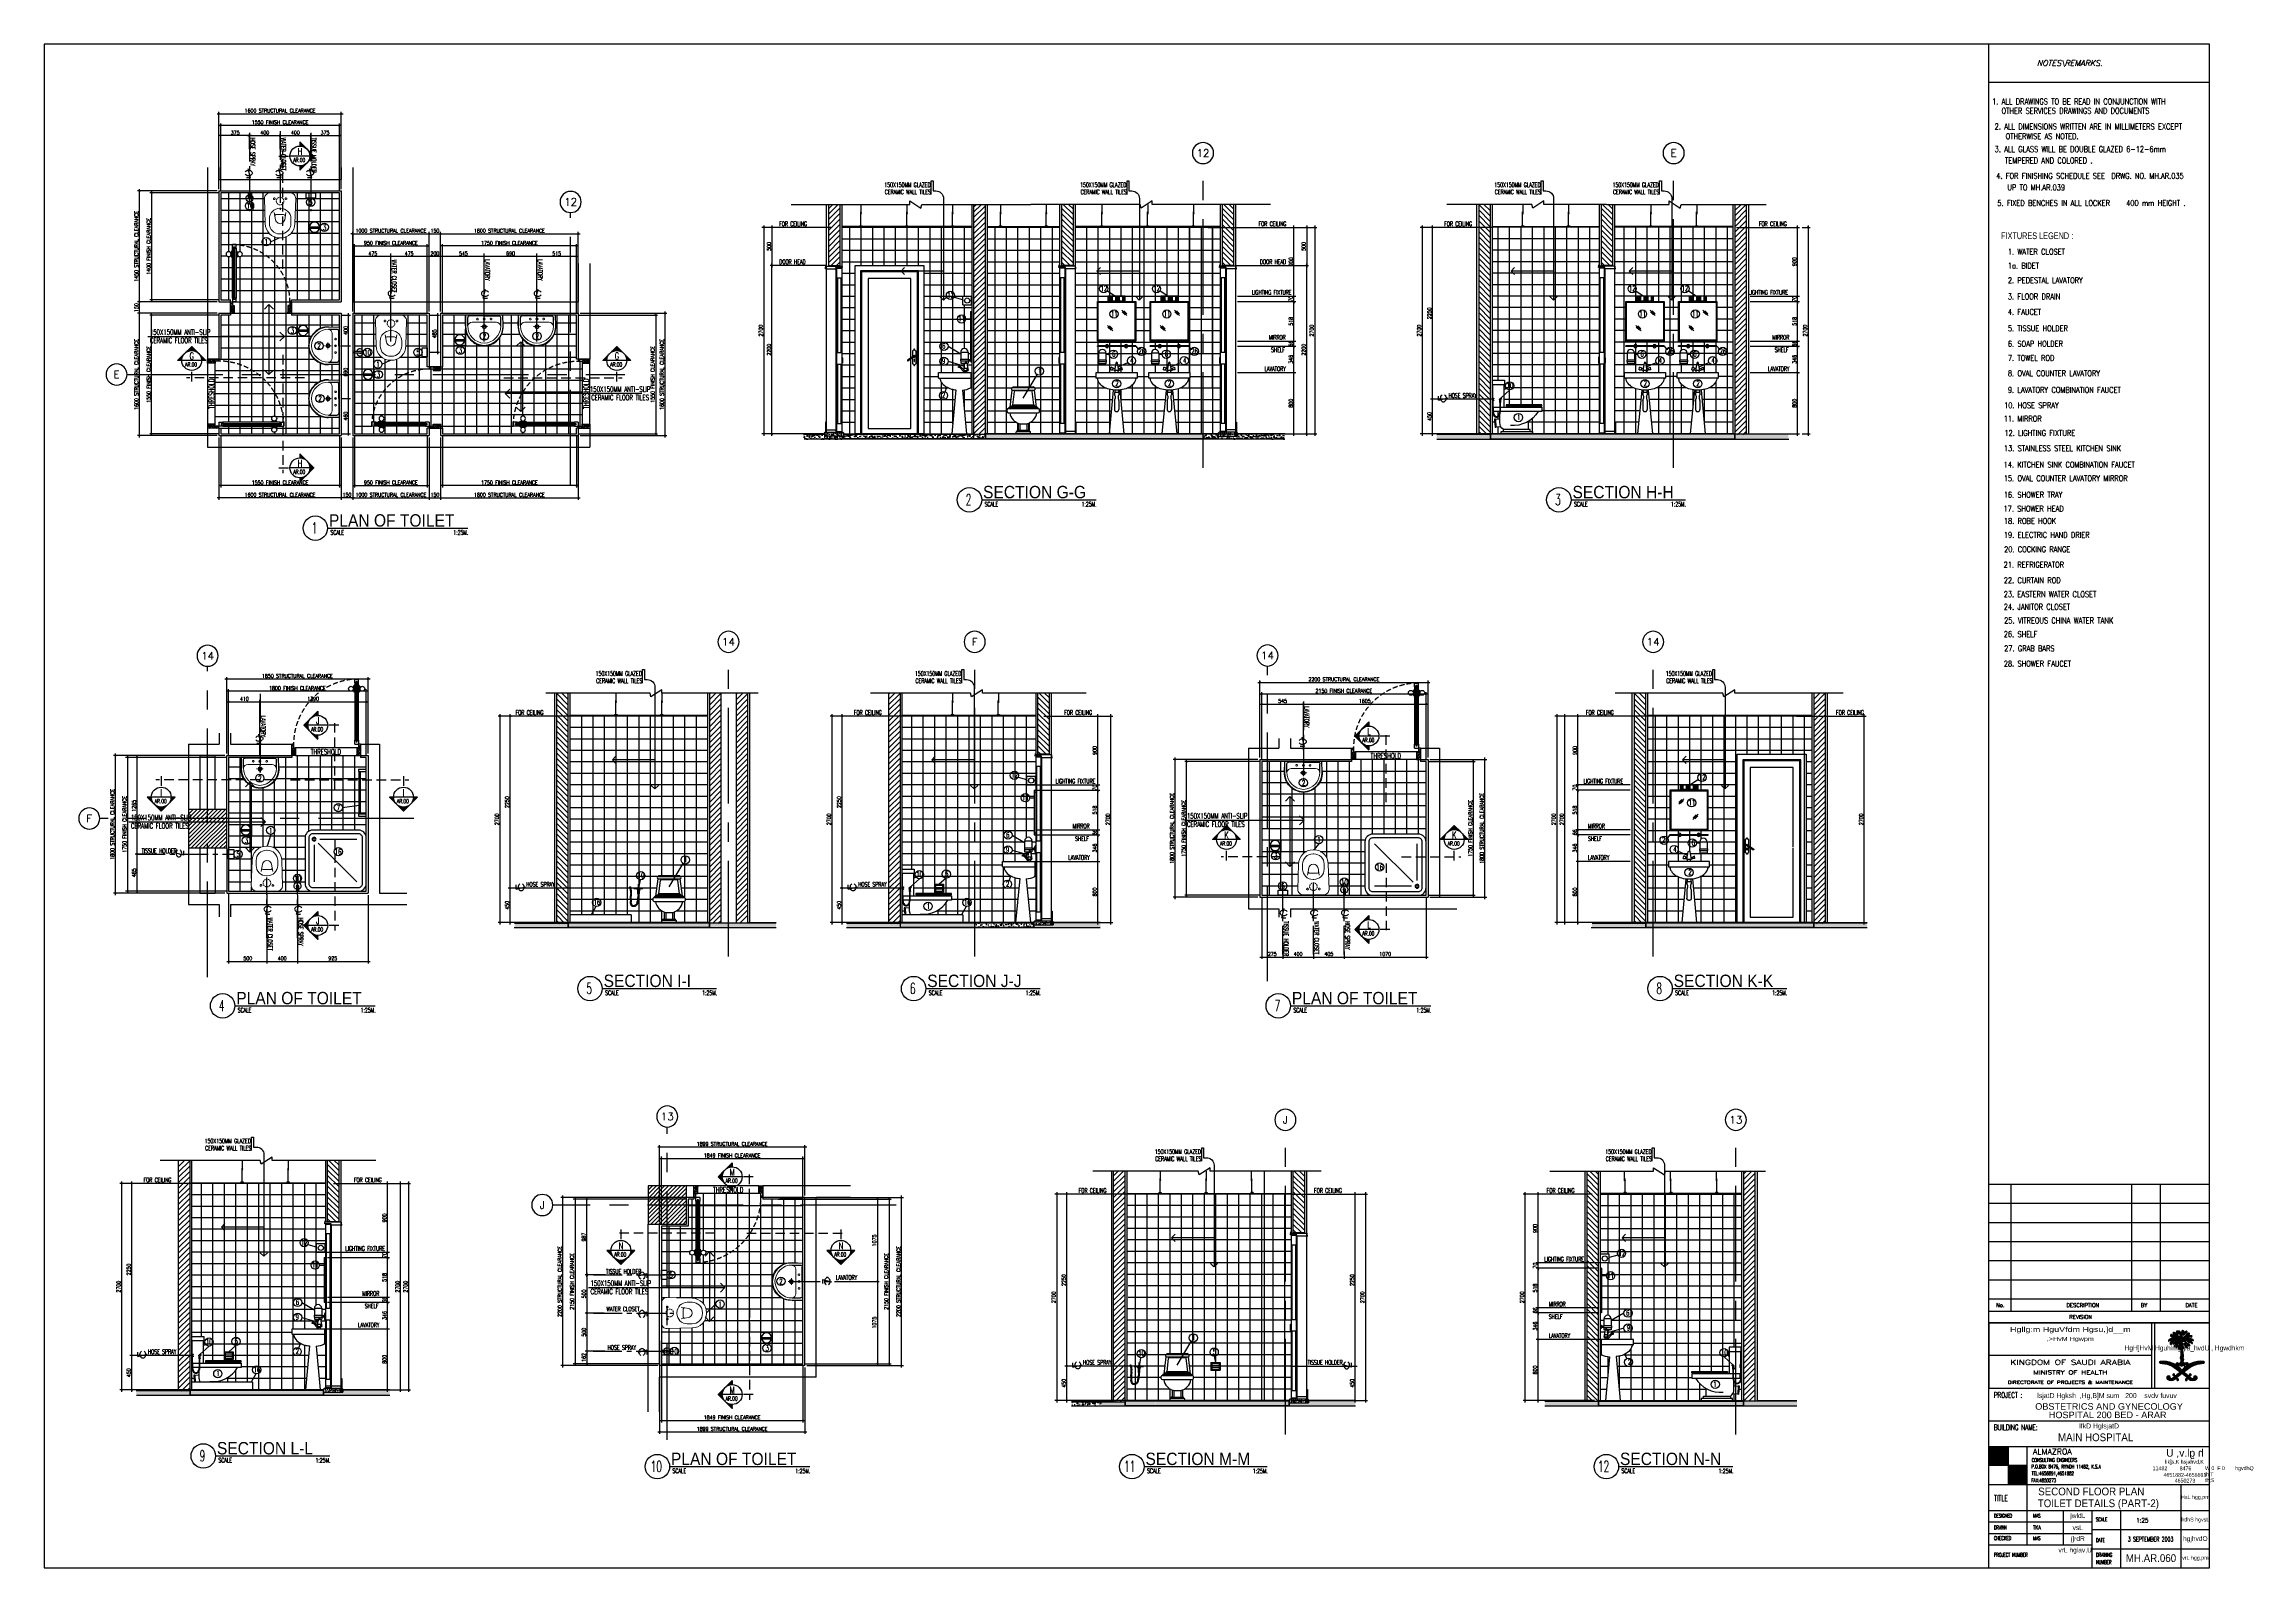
# Model space of a CAD drawing. Extents: x -233600 to -204723, y 196485 to 216410.
import ezdxf
from ezdxf.enums import TextEntityAlignment as Align

# ---------------------------------------------------------------- set-up
doc = ezdxf.new("R2010")
doc.units = 0
doc.header["$LTSCALE"] = 500
doc.header["$MEASUREMENT"] = 0
for name, pattern in [('CENTER2', [1.125, 0.75, -0.125, 0.125, -0.125]), ('CENTERX2', [4, 2.5, -0.5, 0.5, -0.5]), ('DASHED', [0.75, 0.5, -0.25]), ('HIDDEN', [0.375, 0.25, -0.125]), ('HIDDEN2', [0.1875, 0.125, -0.0625])]:
    doc.linetypes.add(name, pattern=pattern)
doc.layers.get('0').update_dxf_attribs({"linetype": 'CONTINUOUS'})
doc.layers.get('DEFPOINTS').update_dxf_attribs({"linetype": 'CONTINUOUS'})
for name, color, linetype in [('2', 2, 'CONTINUOUS'), ('A-SFIX', 2, 'CONTINUOUS'), ('ARCDIMR', 4, 'CONTINUOUS'), ('AX-CR', 2, 'CONTINUOUS'), ('AX-TXT', 2, 'CONTINUOUS'), ('AXES', 11, 'CENTERX2'), ('AXIS', 11, 'CENTER2'), ('BORDER', 4, 'CONTINUOUS'), ('COL', 5, 'CONTINUOUS'), ('DIM-NEW', 4, 'CONTINUOUS'), ('DIM1', 2, 'CONTINUOUS'), ('Dimout', 4, 'CONTINUOUS'), ('DOOR', 2, 'CONTINUOUS'), ('DW', 7, 'CONTINUOUS'), ('ELE', 3, 'CONTINUOUS'), ('ELEV-MARK', 6, 'CONTINUOUS'), ('ELV', 7, 'CONTINUOUS'), ('FIX', 2, 'CONTINUOUS'), ('HAT', 8, 'CONTINUOUS'), ('HATCH', 8, 'CONTINUOUS'), ('HatchA', 11, 'CONTINUOUS'), ('JUMP', 2, 'CONTINUOUS'), ('Plaster', 7, 'CONTINUOUS'), ('SANI', 2, 'CONTINUOUS'), ('SETTING', 3, 'CONTINUOUS'), ('TEXT-REV', 2, 'CONTINUOUS'), ('Tile', 5, 'CONTINUOUS'), ('TITLE', 1, 'CONTINUOUS'), ('TXT', 2, 'CONTINUOUS'), ('TXT1', 2, 'CONTINUOUS'), ('WALL', 6, 'CONTINUOUS'), ('WallPartition', 2, 'CONTINUOUS'), ('Windows', 9, 'CONTINUOUS')]:
    doc.layers.add(name, color=color, linetype=linetype)
doc.styles.add('ABORD1', font='XARB.shx', dxfattribs={"height": 500})
doc.styles.add('BR', font='BR.SHX', dxfattribs={"width": 0.7})
doc.styles.add('DIM', font='simplex.shx', dxfattribs={"width": 0.85})
doc.styles.add('Easy', font='xarb.shx', dxfattribs={"width": 0.8, "height": 350})
doc.styles.add('EBORD1', font='ROMANS.shx', dxfattribs={"width": 0.75, "height": 200})
doc.styles.add('EBORD3', font='romant', dxfattribs={"height": 0.2})
doc.styles.add('ITALICT', font='italict', dxfattribs={"height": 0.2})
doc.styles.add('KUFI', font='KUFI-SLD.SHX')
doc.styles.add('ROMANC', font='ROMANC.SHX', dxfattribs={"oblique": 0.9, "height": 200})
doc.styles.add('ROMANS', font='romans.shx', dxfattribs={"width": 0.6})
doc.styles.add('TTXT', font='swisse.ttf', dxfattribs={"width": 0.9})
doc.dimstyles.new('DIM1-25', dxfattribs={"dimscale": 25, "dimtxt": 2, "dimasz": 1, "dimexe": 1, "dimexo": 1, "dimgap": 0.6, "dimtad": 1, "dimdec": 0, "dimdsep": 46, "dimtxsty": 'DIM', "dimblk1": 'ARCHTICK', "dimblk2": 'ARCHTICK', "dimsah": 1, "dimcen": 0.09, "dimdle": 1, "dimclrd": 256, "dimclrt": 2, "dimadec": 0, "dimazin": 0, "dimtfac": 1, "dimtdec": 0, "dimtix": 1, "dimtmove": 1, "dimatfit": 3, "dimldrblk": 'ARCHTICK', "dimfxl": 0, "dimtvp": 2, "dimtolj": 1, "dimtzin": 0, "dimarcsym": 0})
pattern_1 = [(37.5, (0, 0), (-1.574834, 48.170594), [0, -38, 0, -42.5, 0, -40.625]), (7.5, (0, 0), (44.244418, 70.553652), [0, -20.5, 0, -34.25, 0, -13.125]), (327.5, (-30.75, 0), (77.8535465, 0.1414763), [0, -12.5, 0, -45, 0, -58.75]), (317.5, (-30.75, 0), (75.153165, 21.941889), [0, -6.25, 0, -29.5, 0, -33.75])]

# ---------------------------------------------------------------- blocks, each defined once
blk = doc.blocks.new('A$C69CD438C')
at = {"layer": 'A-SFIX'}
for p, q in [((66, 604, 659), (357, 604, 659)), ((77, 615, 659), (346, 615, 659)), ((0, 290, 659), (0, 314, 659)), ((15, 329, 659), (407, 329, 659)), ((33, 346, 659), (390, 346, 659)), ((38, 346, 659), (66, 571, 659)), ((51, 357, 659), (371, 357, 659)), ((66, 571, 659), (357, 571, 659)), ((70, 373, 659), (353, 373, 659)), ((76, 379, 659), (97, 551, 659)), ((76, 379, 659), (347, 379, 659)), ((112, 565, 659), (311, 565, 659)), ((347, 379, 659), (326, 551, 659)), ((384, 346, 659), (357, 571, 659)), ((423, 290, 659), (423, 314, 659)), ((15, 274, 659), (407, 274, 659)), ((116, 0, 659), (116, 23, 659)), ((307, 0), (116, 0)), ((122, 30, 659), (300, 30, 659)), ((131, 30, 659), (131, 40, 659)), ((137, 46, 659), (286, 46, 659)), ((145, 138, 659), (145, 46, 659)), ((165, 132, 659), (258, 132, 659)), ((167, 132, 659), (167, 46, 659)), ((255, 132, 659), (255, 46, 659)), ((277, 138, 659), (277, 46, 659)), ((292, 30, 659), (292, 40, 659)), ((307, 0, 659), (307, 23, 659))]:
    blk.add_line(p, q, dxfattribs=at)
for centre, radius, start, end in [((73, 587, 659), 17.8, 112.6199, 247.3801), ((80, 607, 659), 8.68, 108.4349, 198.4349), ((343, 607, 659), 8.68, 341.5651, 71.5651), ((350, 587, 659), 17.8, 292.6199, 67.3801), ((15, 314, 659), 15.4, 90, 180), ((15, 290, 659), 15.4, 180, 270), ((36, 327, 659), 19.4, 98.1301, 171.8699), ((58, 343, 659), 15.3, 118.3046, 170.726), ((93, 342, 659), 38.5, 126.2886, 157.7863), ((76, 372, 659), 6.42, 96.9853, 172.0974), ((112, 550, 659), 15.4, 90, 173.047), ((311, 550, 659), 15.4, 6.953, 90), ((346, 372, 659), 6.42, 7.9026, 83.0147), ((330, 342, 659), 38.5, 22.2137, 53.7114), ((364, 343, 659), 15.3, 9.274, 61.6954), ((387, 327, 659), 19.4, 8.1301, 81.8699), ((407, 314, 659), 15.4, 0, 90), ((407, 290, 659), 15.4, 270, 0), ((208, 304, 659), 178, 189.598, 255.8207), ((122, 23, 659), 6.59, 90, 180), ((137, 40, 659), 6.59, 90, 180), ((214, 304, 659), 178, 284.1793, 350.402), ((286, 40, 659), 6.59, 0, 90), ((300, 23, 659), 6.59, 0, 90)]:
    blk.add_arc(centre, radius, start, end, dxfattribs=at)
blk = doc.blocks.new('A0-BOX')
at = {"layer": 'TITLE'}
for p, q in [((0, 79.7), (0, 0)), ((113.3, 79.7), (0, 79.7)), ((101.75, 0), (101.75, 79.7)), ((113.3, 0), (113.3, 79.7)), ((113.3, 77.7), (101.75, 77.7)), ((0, 0), (113.3, 0))]:
    blk.add_line(p, q, dxfattribs=at)
blk = doc.blocks.new('walling')
at = {"layer": 'ELV'}
blk.add_line((0.136, -1.18), (-0.42, -1.18), dxfattribs=at)
blk.add_lwpolyline([(-0.025, -0.176), (-0.025, 0), (0, 0), (0, -0.131), (0.036, -0.131, -0.414214), (0.136, -0.231), (0.136, -1.558)], format="xyb", dxfattribs=at)
at = {"layer": 'WALL'}
for p, q in [((-0.42, -1.18), (-0.374, -1.133)), ((-0.42, -1.18), (-0.374, -1.226)), ((0.134, -1.56), (0.088, -1.514)), ((0.134, -1.56), (0.181, -1.514))]:
    blk.add_line(p, q, dxfattribs=at)
at = {"layer": 'TXT', "style": 'ROMANS', "width": 0.6}
for s, p in [('150X150MM GLAZED', (-0.639, -0.082)), ('CERAMIC WALL TILES', (-0.633, -0.175))]:
    blk.add_text(s, height=0.06, dxfattribs=at).set_placement(p)
blk = doc.blocks.new('_ARCHTICK')
at = {"color": 0, "linetype": 'ByBlock', "const_width": 0.15}
blk.add_lwpolyline([(-0.5, -0.5), (0.5, 0.5)], dxfattribs=at)
blk = doc.blocks.new('*D149')
at = {"layer": 'DEFPOINTS', "color": 0}
for p in [(-224001, 201330), (-222385, 201330), (-223651, 199130)]:
    blk.add_point(p, dxfattribs=at)
at = {"layer": 'Dimout', "color": 0, "lineweight": -2}
for p, q in [((-223976, 201330), (-222360, 201330)), ((-223626, 199130), (-222360, 199130))]:
    blk.add_line(p, q, dxfattribs=at)
at = {"layer": 'Dimout', "lineweight": -2}
blk.add_line((-222385, 199105), (-222385, 201355), dxfattribs=at)
at = {"layer": 'Dimout', "lineweight": -2, "xscale": 25, "yscale": 25, "zscale": 25}
for p, rotation in [((-222385, 201330), 90), ((-222385, 199130), 270)]:
    blk.add_blockref('_ARCHTICK', p, dxfattribs=dict(at, rotation=rotation))
at = {"layer": 'Dimout', "color": 2, "insert": (-222425, 200230), "char_height": 50, "attachment_point": 5, "rotation": 90, "style": 'DIM'}
blk.add_mtext('\\A1;2200 STRUCTURAL CLEARANCE', dxfattribs=at)
blk = doc.blocks.new('*D148')
at = {"layer": 'DEFPOINTS', "color": 0}
for p in [(-224026, 201305), (-223676, 199155), (-222545, 199155)]:
    blk.add_point(p, dxfattribs=at)
at = {"layer": 'Dimout', "color": 0, "lineweight": -2}
for p, q in [((-224001, 201305), (-222520, 201305)), ((-223651, 199155), (-222520, 199155))]:
    blk.add_line(p, q, dxfattribs=at)
at = {"layer": 'Dimout', "lineweight": -2}
blk.add_line((-222545, 201330), (-222545, 199130), dxfattribs=at)
at = {"layer": 'Dimout', "lineweight": -2, "xscale": 25, "yscale": 25, "zscale": 25}
for p, rotation in [((-222545, 201305), 90), ((-222545, 199155), 270)]:
    blk.add_blockref('_ARCHTICK', p, dxfattribs=dict(at, rotation=rotation))
at = {"layer": 'Dimout', "color": 2, "insert": (-222585, 200230), "char_height": 50, "attachment_point": 5, "rotation": 90, "style": 'DIM'}
blk.add_mtext('\\A1;2150 FINISH CLEARANCE', dxfattribs=at)
blk = doc.blocks.new('*D150')
at = {"layer": 'DEFPOINTS', "color": 0}
for p in [(-223651, 201305), (-223109, 200230), (-222701, 200230)]:
    blk.add_point(p, dxfattribs=at)
at = {"layer": 'Dimout', "color": 0, "lineweight": -2}
for p, q in [((-223626, 201305), (-222676, 201305)), ((-223084, 200230), (-222676, 200230))]:
    blk.add_line(p, q, dxfattribs=at)
at = {"layer": 'Dimout', "lineweight": -2}
blk.add_line((-222701, 201330), (-222701, 200205), dxfattribs=at)
at = {"layer": 'Dimout', "lineweight": -2, "xscale": 25, "yscale": 25, "zscale": 25}
for p, rotation in [((-222701, 201305), 90), ((-222701, 200230), 270)]:
    blk.add_blockref('_ARCHTICK', p, dxfattribs=dict(at, rotation=rotation))
at = {"layer": 'Dimout', "color": 2, "insert": (-222741, 200767), "char_height": 50, "attachment_point": 5, "rotation": 90, "style": 'DIM'}
blk.add_mtext('\\A1;1075', dxfattribs=at)
blk = doc.blocks.new('*D146')
at = {"layer": 'DEFPOINTS', "color": 0}
for p in [(-226500, 201305), (-225175, 201305), (-226235, 200317)]:
    blk.add_point(p, dxfattribs=at)
at = {"layer": 'Dimout', "color": 0, "lineweight": -2}
for p, q in [((-225200, 201305), (-226525, 201305)), ((-226260, 200317), (-226525, 200317))]:
    blk.add_line(p, q, dxfattribs=at)
at = {"layer": 'Dimout', "lineweight": -2}
blk.add_line((-226500, 200292), (-226500, 201330), dxfattribs=at)
at = {"layer": 'Dimout', "lineweight": -2, "xscale": 25, "yscale": 25, "zscale": 25}
for p, rotation in [((-226500, 201305), 90), ((-226500, 200317), 270)]:
    blk.add_blockref('_ARCHTICK', p, dxfattribs=dict(at, rotation=rotation))
at = {"layer": 'Dimout', "color": 2, "insert": (-226540, 200811), "char_height": 50, "attachment_point": 5, "rotation": 90, "style": 'DIM'}
blk.add_mtext('\\A1;987', dxfattribs=at)
blk = doc.blocks.new('*D141')
at = {"layer": 'DEFPOINTS', "color": 0}
for p in [(-226816, 201330), (-225200, 201330), (-225550, 199130)]:
    blk.add_point(p, dxfattribs=at)
at = {"layer": 'Dimout', "color": 0, "lineweight": -2}
for p, q in [((-225225, 201330), (-226841, 201330)), ((-225575, 199130), (-226841, 199130))]:
    blk.add_line(p, q, dxfattribs=at)
at = {"layer": 'Dimout', "lineweight": -2}
blk.add_line((-226816, 199105), (-226816, 201355), dxfattribs=at)
at = {"layer": 'Dimout', "lineweight": -2, "xscale": 25, "yscale": 25, "zscale": 25}
for p, rotation in [((-226816, 201330), 90), ((-226816, 199130), 270)]:
    blk.add_blockref('_ARCHTICK', p, dxfattribs=dict(at, rotation=rotation))
at = {"layer": 'Dimout', "color": 2, "insert": (-226856, 200230), "char_height": 50, "attachment_point": 5, "rotation": 90, "style": 'DIM'}
blk.add_mtext('\\A1;2200 STRUCTURAL CLEARANCE', dxfattribs=at)
blk = doc.blocks.new('*D142')
at = {"layer": 'DEFPOINTS', "color": 0}
for p in [(-225175, 201305), (-226656, 199155), (-225525, 199155)]:
    blk.add_point(p, dxfattribs=at)
at = {"layer": 'Dimout', "color": 0, "lineweight": -2}
for p, q in [((-225200, 201305), (-226681, 201305)), ((-225550, 199155), (-226681, 199155))]:
    blk.add_line(p, q, dxfattribs=at)
at = {"layer": 'Dimout', "lineweight": -2}
blk.add_line((-226656, 201330), (-226656, 199130), dxfattribs=at)
at = {"layer": 'Dimout', "lineweight": -2, "xscale": 25, "yscale": 25, "zscale": 25}
for p, rotation in [((-226656, 201305), 90), ((-226656, 199155), 270)]:
    blk.add_blockref('_ARCHTICK', p, dxfattribs=dict(at, rotation=rotation))
at = {"layer": 'Dimout', "color": 2, "insert": (-226696, 200230), "char_height": 50, "attachment_point": 5, "rotation": 90, "style": 'DIM'}
blk.add_mtext('\\A1;2150 FINISH CLEARANCE', dxfattribs=at)
blk = doc.blocks.new('*D139')
at = {"layer": 'DEFPOINTS', "color": 0}
for p in [(-223651, 201989), (-223651, 201330), (-225550, 200980)]:
    blk.add_point(p, dxfattribs=at)
at = {"layer": 'Dimout', "lineweight": -2}
blk.add_line((-225575, 201989), (-223626, 201989), dxfattribs=at)
at = {"layer": 'Dimout', "color": 0, "lineweight": -2}
for p, q in [((-225550, 201005), (-225550, 202014)), ((-223651, 201355), (-223651, 202014))]:
    blk.add_line(p, q, dxfattribs=at)
at = {"layer": 'Dimout', "lineweight": -2, "xscale": 25, "yscale": 25, "zscale": 25, "rotation": 180}
blk.add_blockref('_ARCHTICK', (-225550, 201989), dxfattribs=at)
at = {"layer": 'Dimout', "lineweight": -2, "xscale": 25, "yscale": 25, "zscale": 25}
blk.add_blockref('_ARCHTICK', (-223651, 201989), dxfattribs=at)
at = {"layer": 'Dimout', "color": 2, "insert": (-224601, 202029), "char_height": 50, "attachment_point": 5, "style": 'DIM'}
blk.add_mtext('\\A1;1899 STRUCTURAL CLEARANCE', dxfattribs=at)
blk = doc.blocks.new('*D140')
at = {"layer": 'DEFPOINTS', "color": 0}
for p in [(-223676, 201838), (-223676, 201305), (-225525, 200955)]:
    blk.add_point(p, dxfattribs=at)
at = {"layer": 'Dimout', "color": 0, "lineweight": -2}
for p, q in [((-225525, 200980), (-225525, 201863)), ((-223676, 201330), (-223676, 201863))]:
    blk.add_line(p, q, dxfattribs=at)
at = {"layer": 'Dimout', "lineweight": -2}
blk.add_line((-225550, 201838), (-223651, 201838), dxfattribs=at)
at = {"layer": 'Dimout', "lineweight": -2, "xscale": 25, "yscale": 25, "zscale": 25, "rotation": 180}
blk.add_blockref('_ARCHTICK', (-225525, 201838), dxfattribs=at)
at = {"layer": 'Dimout', "lineweight": -2, "xscale": 25, "yscale": 25, "zscale": 25}
blk.add_blockref('_ARCHTICK', (-223676, 201838), dxfattribs=at)
at = {"layer": 'Dimout', "color": 2, "insert": (-224601, 201878), "char_height": 50, "attachment_point": 5, "style": 'DIM'}
blk.add_mtext('\\A1;1849 FINISH CLEARANCE', dxfattribs=at)
blk = doc.blocks.new('*D132')
at = {"layer": 'DEFPOINTS', "color": 0}
for p in [(-229840, 201512), (-229109, 201512), (-229819, 200612)]:
    blk.add_point(p, dxfattribs=at)
at = {"layer": 'Dimout', "color": 0, "lineweight": -2}
for p, q in [((-229815, 201512), (-229084, 201512)), ((-229794, 200612), (-229084, 200612))]:
    blk.add_line(p, q, dxfattribs=at)
at = {"layer": 'Dimout', "lineweight": -2}
blk.add_line((-229109, 200587), (-229109, 201537), dxfattribs=at)
at = {"layer": 'Dimout', "lineweight": -2, "xscale": 25, "yscale": 25, "zscale": 25}
for p, rotation in [((-229109, 201512), 90), ((-229109, 200612), 270)]:
    blk.add_blockref('_ARCHTICK', p, dxfattribs=dict(at, rotation=rotation))
at = {"layer": 'Dimout', "color": 2, "insert": (-229149, 201062), "char_height": 50, "attachment_point": 5, "rotation": 90, "style": 'DIM'}
blk.add_mtext('\\A1;900', dxfattribs=at)
blk = doc.blocks.new('*D128')
at = {"layer": 'DEFPOINTS', "color": 0}
for p in [(-229840, 201512), (-228938, 201512), (-229870, 198812)]:
    blk.add_point(p, dxfattribs=at)
at = {"layer": 'Dimout', "color": 0, "lineweight": -2}
for p, q in [((-229815, 201512), (-228913, 201512)), ((-229845, 198812), (-228913, 198812))]:
    blk.add_line(p, q, dxfattribs=at)
at = {"layer": 'Dimout', "lineweight": -2}
blk.add_line((-228938, 198787), (-228938, 201537), dxfattribs=at)
at = {"layer": 'Dimout', "lineweight": -2, "xscale": 25, "yscale": 25, "zscale": 25}
for p, rotation in [((-228938, 201512), 90), ((-228938, 198812), 270)]:
    blk.add_blockref('_ARCHTICK', p, dxfattribs=dict(at, rotation=rotation))
at = {"layer": 'Dimout', "color": 2, "insert": (-228978, 200162), "char_height": 50, "attachment_point": 5, "rotation": 90, "style": 'DIM'}
blk.add_mtext('\\A1;2700', dxfattribs=at)
blk = doc.blocks.new('*D136')
at = {"layer": 'DEFPOINTS', "color": 0}
for p in [(-231875, 201512), (-232587, 198812), (-231848, 198812)]:
    blk.add_point(p, dxfattribs=at)
at = {"layer": 'Dimout', "color": 0, "lineweight": -2}
for p, q in [((-231900, 201512), (-232612, 201512)), ((-231873, 198812), (-232612, 198812))]:
    blk.add_line(p, q, dxfattribs=at)
at = {"layer": 'Dimout', "lineweight": -2}
blk.add_line((-232587, 201537), (-232587, 198787), dxfattribs=at)
at = {"layer": 'Dimout', "lineweight": -2, "xscale": 25, "yscale": 25, "zscale": 25}
for p, rotation in [((-232587, 201512), 90), ((-232587, 198812), 270)]:
    blk.add_blockref('_ARCHTICK', p, dxfattribs=dict(at, rotation=rotation))
at = {"layer": 'Dimout', "color": 2, "insert": (-232627, 200162), "char_height": 50, "attachment_point": 5, "rotation": 90, "style": 'DIM'}
blk.add_mtext('\\A1;2700', dxfattribs=at)
blk = doc.blocks.new('*D130')
at = {"layer": 'DEFPOINTS', "color": 0}
for p in [(-228938, 201512), (-228938, 198812), (-228833, 198812)]:
    blk.add_point(p, dxfattribs=at)
at = {"layer": 'Dimout', "color": 0, "lineweight": -2}
for p, q in [((-228913, 201512), (-228808, 201512)), ((-228913, 198812), (-228808, 198812))]:
    blk.add_line(p, q, dxfattribs=at)
at = {"layer": 'Dimout', "lineweight": -2}
blk.add_line((-228833, 201537), (-228833, 198787), dxfattribs=at)
at = {"layer": 'Dimout', "lineweight": -2, "xscale": 25, "yscale": 25, "zscale": 25}
for p, rotation in [((-228833, 201512), 90), ((-228833, 198812), 270)]:
    blk.add_blockref('_ARCHTICK', p, dxfattribs=dict(at, rotation=rotation))
at = {"layer": 'Dimout', "color": 2, "insert": (-228873, 200162), "char_height": 50, "attachment_point": 5, "rotation": 90, "style": 'DIM'}
blk.add_mtext('\\A1;2700', dxfattribs=at)
blk = doc.blocks.new('*D137')
at = {"layer": 'DEFPOINTS', "color": 0}
for p in [(-232454, 201512), (-231646, 201512), (-231638, 199262)]:
    blk.add_point(p, dxfattribs=at)
at = {"layer": 'Dimout', "color": 0, "lineweight": -2}
for p, q in [((-231671, 201512), (-232479, 201512)), ((-231663, 199262), (-232479, 199262))]:
    blk.add_line(p, q, dxfattribs=at)
at = {"layer": 'Dimout', "lineweight": -2}
blk.add_line((-232454, 199237), (-232454, 201537), dxfattribs=at)
at = {"layer": 'Dimout', "lineweight": -2, "xscale": 25, "yscale": 25, "zscale": 25}
for p, rotation in [((-232454, 201512), 90), ((-232454, 199262), 270)]:
    blk.add_blockref('_ARCHTICK', p, dxfattribs=dict(at, rotation=rotation))
at = {"layer": 'Dimout', "color": 2, "insert": (-232494, 200387), "char_height": 50, "attachment_point": 5, "rotation": 90, "style": 'DIM'}
blk.add_mtext('\\A1;2250', dxfattribs=at)
blk = doc.blocks.new('AXU')
at = {"layer": 'AX-CR'}
blk.add_circle((0, 350), 350, dxfattribs=at)
at = {"layer": 'AX-TXT', "style": 'ROMANS'}
blk.add_attdef('AX', text='', height=250, dxfattribs=at).set_placement((0, 350), align=Align.MIDDLE)
blk = doc.blocks.new('*X22')
at = {"color": 0}
for p, q in [((84179, 155509), (84660, 155990)), ((84179, 155562), (84607, 155990)), ((84179, 155615), (84554, 155990)), ((84179, 155668), (84501, 155990)), ((84179, 155721), (84448, 155990)), ((84179, 155774), (84395, 155990)), ((84179, 155827), (84342, 155990)), ((84179, 155880), (84289, 155990)), ((84179, 155933), (84236, 155990)), ((84179, 155986), (84183, 155990)), ((84213, 155490), (84679, 155956)), ((84266, 155490), (84679, 155903)), ((84319, 155490), (84679, 155850)), ((84372, 155490), (84679, 155796)), ((84426, 155490), (84679, 155743)), ((84479, 155490), (84679, 155690)), ((84532, 155490), (84679, 155637)), ((84585, 155490), (84679, 155584)), ((84638, 155490), (84679, 155531))]:
    blk.add_line(p, q, dxfattribs=at)
blk = doc.blocks.new('COL50')
at = {"layer": 'COL'}
blk.add_lwpolyline([(-250, 250), (-250, -250), (250, -250), (250, 250)], close=True, dxfattribs=at)
blk = doc.blocks.new('DOOR90')
at = {"layer": 'DOOR', "color": 0, "linetype": 'ByBlock'}
for p, q in [((-150, 0), (-150, -25)), ((-150, 0), (0, 0)), ((0, -50), (0, 0)), ((-1000, -25), (-1000, -75)), ((-1000, -75), (-1000, -25)), ((-950, -25), (-1000, -25)), ((-950, -75), (-1000, -75)), ((-970, -42), (-970, -58)), ((-950, -42), (-970, -42)), ((-950, -58), (-970, -58)), ((-950, -25), (-950, -42)), ((-950, -58), (-950, -75)), ((-918, -25), (-918, -18)), ((-828, -18), (-918, -18)), ((-918, -75), (-918, -82)), ((-828, -82), (-918, -82)), ((-905, -18), (-905, -9)), ((-905, -9), (-840, -9)), ((-905, -18), (-840, -18)), ((-905, -82), (-905, -91)), ((-905, -82), (-840, -82)), ((-905, -91), (-840, -91)), ((-840, -18), (-840, -9)), ((-840, -82), (-840, -91)), ((-828, -25), (-828, -18)), ((-828, -75), (-828, -82)), ((-200, -42), (-200, -25)), ((-200, -25), (-150, -25)), ((-180, -42), (-200, -42)), ((-200, -75), (-200, -58)), ((-200, -58), (-180, -58)), ((-150, -75), (-200, -75)), ((-180, -58), (-180, -42)), ((-150, -75), (-150, -25)), ((-150, -25), (-100, -25)), ((-100, -25), (-100, -50)), ((-100, -50), (0, -50)), ((-100, -850), (0, -850)), ((-100, -875), (-100, -850)), ((0, -850), (0, -900)), ((-150, -900), (-150, -875)), ((-150, -875), (-100, -875)), ((0, -900), (-150, -900)), ((-150, -900), (0, -900))]:
    blk.add_line(p, q, dxfattribs=at)
at = {"layer": 'DOOR', "color": 9, "linetype": 'ByBlock'}
for p, q in [((0, -50), (-114, 0)), ((0, -50), (-40, 0)), ((0, -50), (-100, -37)), ((0, -850), (-114, -900)), ((0, -850), (-100, -863)), ((0, -850), (-40, -900))]:
    blk.add_line(p, q, dxfattribs=at)
at = {"layer": 'DOOR', "linetype": 'ByBlock'}
for p, q in [((-200, -25), (-950, -25)), ((-200, -42), (-950, -42)), ((-200, -58), (-950, -58)), ((-950, -75), (-200, -75))]:
    blk.add_line(p, q, dxfattribs=at)
at = {"layer": 'DOOR', "color": 0, "linetype": 'ByBlock'}
for centre in [(-873, 24), (-873, -124)]:
    blk.add_circle(centre, 32.4, dxfattribs=at)
at = {"layer": 'DOOR', "color": 9, "linetype": 'ByBlock'}
for centre, radius, start, end in [((0, -50), 154, 161.1053, 166.2858), ((0, -50), 134, 158.1598, 169.28), ((0, -50), 94.4, 148.0182, 180), ((0, -50), 74.4, 137.7764, 180), ((0, -50), 114, 154.0838, 167.3774), ((0, -50), 54.4, 113.2074, 180), ((0, -50), 34.4, 90, 180), ((0, -50), 14.4, 90, 180), ((0, -850), 94.4, 180, 211.9818), ((0, -850), 74.4, 180, 222.2236), ((0, -850), 54.4, 180, 246.7926), ((0, -850), 34.4, 180, 270), ((0, -850), 14.4, 180, 270), ((0, -850), 154, 193.7142, 198.8947), ((0, -850), 134, 190.72, 201.8402)]:
    blk.add_arc(centre, radius, start, end, dxfattribs=at)
at = {"layer": 'DOOR', "linetype": 'HIDDEN', "ltscale": 0.5}
blk.add_arc((-150, -25), 850, 180, 270, dxfattribs=at)
blk = doc.blocks.new('*D133')
at = {"layer": 'DEFPOINTS', "color": 0}
for p in [(-229921, 200024), (-229921, 199958), (-229109, 200024)]:
    blk.add_point(p, dxfattribs=at)
at = {"layer": 'Dimout', "color": 0, "lineweight": -2}
for p, q in [((-229896, 200024), (-229084, 200024)), ((-229896, 199958), (-229084, 199958))]:
    blk.add_line(p, q, dxfattribs=at)
at = {"layer": 'Dimout', "lineweight": -2}
for p, q in [((-229109, 200024), (-229109, 200049)), ((-229109, 199958), (-229109, 200024)), ((-229109, 199958), (-229109, 199933))]:
    blk.add_line(p, q, dxfattribs=at)
at = {"layer": 'Dimout', "lineweight": -2, "xscale": 25, "yscale": 25, "zscale": 25}
for p, rotation in [((-229109, 200024), 270), ((-229109, 199958), 90)]:
    blk.add_blockref('_ARCHTICK', p, dxfattribs=dict(at, rotation=rotation))
at = {"layer": 'Dimout', "color": 2, "insert": (-229149, 199991), "char_height": 50, "attachment_point": 5, "rotation": 90, "style": 'DIM'}
blk.add_mtext('\\A1;66', dxfattribs=at)
blk = doc.blocks.new('*D134')
at = {"layer": 'DEFPOINTS', "color": 0}
for p in [(-229921, 199958), (-229109, 199958), (-230107, 199612)]:
    blk.add_point(p, dxfattribs=at)
at = {"layer": 'Dimout', "color": 0, "lineweight": -2}
for p, q in [((-229896, 199958), (-229084, 199958)), ((-230082, 199612), (-229084, 199612))]:
    blk.add_line(p, q, dxfattribs=at)
at = {"layer": 'Dimout', "lineweight": -2}
blk.add_line((-229109, 199587), (-229109, 199983), dxfattribs=at)
at = {"layer": 'Dimout', "lineweight": -2, "xscale": 25, "yscale": 25, "zscale": 25}
for p, rotation in [((-229109, 199958), 90), ((-229109, 199612), 270)]:
    blk.add_blockref('_ARCHTICK', p, dxfattribs=dict(at, rotation=rotation))
at = {"layer": 'Dimout', "color": 2, "insert": (-229149, 199785), "char_height": 50, "attachment_point": 5, "rotation": 90, "style": 'DIM'}
blk.add_mtext('\\A1;346', dxfattribs=at)
blk = doc.blocks.new('*D135')
at = {"layer": 'DEFPOINTS', "color": 0}
for p in [(-229921, 200542), (-229109, 200542), (-229921, 200024)]:
    blk.add_point(p, dxfattribs=at)
at = {"layer": 'Dimout', "color": 0, "lineweight": -2}
for p, q in [((-229896, 200542), (-229084, 200542)), ((-229896, 200024), (-229084, 200024))]:
    blk.add_line(p, q, dxfattribs=at)
at = {"layer": 'Dimout', "lineweight": -2}
blk.add_line((-229109, 199999), (-229109, 200567), dxfattribs=at)
at = {"layer": 'Dimout', "lineweight": -2, "xscale": 25, "yscale": 25, "zscale": 25}
for p, rotation in [((-229109, 200542), 90), ((-229109, 200024), 270)]:
    blk.add_blockref('_ARCHTICK', p, dxfattribs=dict(at, rotation=rotation))
at = {"layer": 'Dimout', "color": 2, "insert": (-229149, 200283), "char_height": 50, "attachment_point": 5, "rotation": 90, "style": 'DIM'}
blk.add_mtext('\\A1;518', dxfattribs=at)
blk = doc.blocks.new('*D131')
at = {"layer": 'DEFPOINTS', "color": 0}
for p in [(-229954, 200612), (-229921, 200542), (-229109, 200612)]:
    blk.add_point(p, dxfattribs=at)
at = {"layer": 'Dimout', "color": 0, "lineweight": -2}
for p, q in [((-229929, 200612), (-229084, 200612)), ((-229896, 200542), (-229084, 200542))]:
    blk.add_line(p, q, dxfattribs=at)
at = {"layer": 'Dimout', "lineweight": -2}
for p, q in [((-229109, 200612), (-229109, 200637)), ((-229109, 200542), (-229109, 200612)), ((-229109, 200542), (-229109, 200517))]:
    blk.add_line(p, q, dxfattribs=at)
at = {"layer": 'Dimout', "lineweight": -2, "xscale": 25, "yscale": 25, "zscale": 25}
for p, rotation in [((-229109, 200612), 270), ((-229109, 200542), 90)]:
    blk.add_blockref('_ARCHTICK', p, dxfattribs=dict(at, rotation=rotation))
at = {"layer": 'Dimout', "color": 2, "insert": (-229149, 200577), "char_height": 50, "attachment_point": 5, "rotation": 90, "style": 'DIM'}
blk.add_mtext('\\A1;70', dxfattribs=at)
blk = doc.blocks.new('*D129')
at = {"layer": 'DEFPOINTS', "color": 0}
for p in [(-230107, 199612), (-229109, 199612), (-229870, 198812)]:
    blk.add_point(p, dxfattribs=at)
at = {"layer": 'Dimout', "color": 0, "lineweight": -2}
for p, q in [((-230082, 199612), (-229084, 199612)), ((-229845, 198812), (-229084, 198812))]:
    blk.add_line(p, q, dxfattribs=at)
at = {"layer": 'Dimout', "lineweight": -2}
blk.add_line((-229109, 198787), (-229109, 199637), dxfattribs=at)
at = {"layer": 'Dimout', "lineweight": -2, "xscale": 25, "yscale": 25, "zscale": 25}
for p, rotation in [((-229109, 199612), 90), ((-229109, 198812), 270)]:
    blk.add_blockref('_ARCHTICK', p, dxfattribs=dict(at, rotation=rotation))
at = {"layer": 'Dimout', "color": 2, "insert": (-229149, 199212), "char_height": 50, "attachment_point": 5, "rotation": 90, "style": 'DIM'}
blk.add_mtext('\\A1;800', dxfattribs=at)
blk = doc.blocks.new('*D138')
at = {"layer": 'DEFPOINTS', "color": 0}
for p in [(-232454, 199262), (-231638, 199262), (-231646, 198812)]:
    blk.add_point(p, dxfattribs=at)
at = {"layer": 'Dimout', "color": 0, "lineweight": -2}
for p, q in [((-231663, 199262), (-232479, 199262)), ((-231671, 198812), (-232479, 198812))]:
    blk.add_line(p, q, dxfattribs=at)
at = {"layer": 'Dimout', "lineweight": -2}
blk.add_line((-232454, 198787), (-232454, 199287), dxfattribs=at)
at = {"layer": 'Dimout', "lineweight": -2, "xscale": 25, "yscale": 25, "zscale": 25}
for p, rotation in [((-232454, 199262), 90), ((-232454, 198812), 270)]:
    blk.add_blockref('_ARCHTICK', p, dxfattribs=dict(at, rotation=rotation))
at = {"layer": 'Dimout', "color": 2, "insert": (-232494, 199037), "char_height": 50, "attachment_point": 5, "rotation": 90, "style": 'DIM'}
blk.add_mtext('\\A1;450', dxfattribs=at)
blk = doc.blocks.new('A$C03B742BD')
at = {"layer": 'SANI'}
for p, q in [((0, 0.238), (0, 0.247)), ((0.003, 0.25), (0.01, 0.25)), ((0.003, 0.235), (0.007, 0.235)), ((0.01, 0.192), (0.01, 0.232)), ((0.012, 0.19), (0.021, 0.19)), ((0.023, 0.192), (0.023, 0.238)), ((0.023, 0.221), (0.029, 0.197)), ((0.023, 0.217), (0.028, 0.197)), ((0.109, 0.234), (0.1, 0.243)), ((0.109, 0.232), (0.1, 0.224)), ((0.115, 0.24), (0.107, 0.249)), ((0.115, 0.226), (0.107, 0.217))]:
    blk.add_line(p, q, dxfattribs=at)
for points in [[(0.12, 0.227), (0.12, 0.09, -0.060702), (0.116, 0.054, -0.074102), (0.104, 0.026, -0.106911), (0.085, 0.006, -0.152771), (0.066, 0, -0.152771), (0.047, 0.006, -0.106911), (0.028, 0.026, -0.074102), (0.017, 0.054, -0.060702), (0.013, 0.09), (0.013, 0.19)], [(0.113, 0.223), (0.113, 0.09, -0.060702), (0.108, 0.056, -0.074102), (0.098, 0.03, -0.106911), (0.081, 0.012, -0.152771), (0.066, 0.008, -0.152771), (0.052, 0.012, -0.106911), (0.035, 0.03, -0.074102), (0.024, 0.056, -0.060702), (0.02, 0.09), (0.02, 0.19)], [(0.023, 0.228, 0.064258), (0.025, 0.229, 0.106392), (0.027, 0.231, 0.159292), (0.028, 0.234, 0.159292), (0.027, 0.236, 0.106392), (0.025, 0.238, 0.066222), (0.022, 0.239, 0.057624)], [(0.023, 0.23, 0.046557), (0.024, 0.231, 0.106392), (0.025, 0.232, 0.159292), (0.026, 0.234, 0.159292), (0.025, 0.235, 0.106392), (0.024, 0.236, 0.046557), (0.023, 0.237, 0.057624)]]:
    blk.add_lwpolyline(points, format="xyb", dxfattribs=at)
blk.add_circle((0.116, 0.233), 0.0072, dxfattribs=at)
for centre, radius, start, end in [((0.003, 0.247), 0.003, 90, 180), ((0.003, 0.238), 0.003, 180, 270), ((0.007, 0.232), 0.003, 0, 90), ((0.01, 0.238), 0.0125, 0, 90), ((0.012, 0.192), 0.002, 180, 270), ((0.021, 0.192), 0.002, 270, 0), ((0.029, 0.197), 0.0005, 194.5389, 16.2381), ((0.104, 0.246), 0.0045, 45, 225), ((0.104, 0.221), 0.0045, 135, 315)]:
    blk.add_arc(centre, radius, start, end, dxfattribs=at)
blk = doc.blocks.new('SCNTR', base_point=(3632.7, 549.7))
for q in [(3633.9, 554.6), (3636.1, 543.4)]:
    blk.add_line((3631.1, 543.4), q)
for centre, radius, start, end in [((3630.8, 549.4), 1.99, 133.3084, 182.4789), ((3630.8, 549.2), 1.99, 177.5211, 226.6916), ((3633.5, 547.5), 5.23, 39.4883, 140.5117), ((3633.5, 551.1), 5.23, 219.4883, 320.5117)]:
    blk.add_arc(centre, radius, start, end)
blk = doc.blocks.new('A$C24F356C9')
at = {"layer": 'SANI'}
for p, q in [((0, 0.102), (0.12, 0.102)), ((0, 0.102), (0, 0)), ((0, 0), (0.12, 0)), ((0.013, 0.089), (0.107, 0.089)), ((0.013, 0.089), (0.013, 0.013)), ((0.013, 0.061), (0.107, 0.061)), ((0.013, 0.041), (0.107, 0.041)), ((0.013, 0.013), (0.107, 0.013)), ((0.107, 0.089), (0.107, 0.013)), ((0.12, 0.102), (0.12, 0))]:
    blk.add_line(p, q, dxfattribs=at)
blk = doc.blocks.new('*D145')
at = {"layer": 'DEFPOINTS', "color": 0}
for p in [(-226241, 199317), (-226500, 199155), (-225525, 199155)]:
    blk.add_point(p, dxfattribs=at)
at = {"layer": 'Dimout', "color": 0, "lineweight": -2}
for p, q in [((-226266, 199317), (-226525, 199317)), ((-225550, 199155), (-226525, 199155))]:
    blk.add_line(p, q, dxfattribs=at)
at = {"layer": 'Dimout', "lineweight": -2}
blk.add_line((-226500, 199342), (-226500, 199130), dxfattribs=at)
at = {"layer": 'Dimout', "lineweight": -2, "xscale": 25, "yscale": 25, "zscale": 25}
for p, rotation in [((-226500, 199317), 90), ((-226500, 199155), 270)]:
    blk.add_blockref('_ARCHTICK', p, dxfattribs=dict(at, rotation=rotation))
at = {"layer": 'Dimout', "color": 2, "insert": (-226540, 199236), "char_height": 50, "attachment_point": 5, "rotation": 90, "style": 'DIM'}
blk.add_mtext('\\A1;162', dxfattribs=at)
blk = doc.blocks.new('*X5')
at = {"color": 0}
for p, q in [((14608, 7877), (14819, 8088)), ((14625, 7890), (14821, 8086)), ((14637, 7899), (14823, 8084)), ((14647, 7905), (14825, 8082)), ((14656, 7910), (14826, 8081)), ((14664, 7915), (14828, 8079)), ((14671, 7919), (14830, 8077)), ((14678, 7922), (14832, 8075)), ((14685, 7925), (14833, 8073)), ((14691, 7928), (14835, 8072)), ((14697, 7930), (14837, 8070)), ((14703, 7933), (14839, 8068)), ((14709, 7935), (14841, 8066)), ((14714, 7937), (14842, 8065)), ((14719, 7938), (14844, 8063)), ((14725, 7940), (14846, 8061)), ((14730, 7941), (14848, 8059)), ((14734, 7943), (14849, 8058)), ((14739, 7944), (14851, 8056)), ((14744, 7945), (14853, 8054)), ((14749, 7946), (14855, 8052)), ((14753, 7947), (14856, 8051)), ((14757, 7948), (14858, 8049)), ((14762, 7949), (14860, 8047)), ((14766, 7950), (14862, 8045)), ((14770, 7950), (14863, 8043)), ((14774, 7951), (14865, 8042)), ((14778, 7951), (14867, 8040)), ((14782, 7952), (14869, 8038)), ((14786, 7952), (14871, 8036)), ((14790, 7953), (14872, 8035)), ((14794, 7953), (14874, 8033)), ((14798, 7953), (14876, 8031)), ((14802, 7953), (14878, 8029)), ((14805, 7954), (14879, 8028)), ((14809, 7954), (14881, 8026)), ((14813, 7954), (14883, 8024)), ((14816, 7954), (14885, 8022)), ((14820, 7954), (14886, 8020)), ((14823, 7954), (14888, 8019)), ((14827, 7954), (14890, 8017)), ((14830, 7954), (14892, 8015)), ((14834, 7953), (14894, 8013)), ((14837, 7953), (14895, 8012)), ((14840, 7953), (14897, 8010)), ((14844, 7953), (14899, 8008)), ((14847, 7953), (14901, 8006)), ((14850, 7952), (14902, 8005)), ((14853, 7952), (14904, 8003)), ((14856, 7952), (14906, 8001)), ((14860, 7951), (14908, 7999)), ((14863, 7951), (14909, 7997)), ((14866, 7950), (14911, 7996)), ((14869, 7950), (14913, 7994)), ((14872, 7949), (14915, 7992)), ((14875, 7949), (14917, 7990)), ((14878, 7948), (14918, 7989)), ((14881, 7948), (14920, 7987)), ((14884, 7947), (14922, 7985)), ((14887, 7947), (14924, 7983)), ((14890, 7946), (14925, 7982)), ((14893, 7945), (14927, 7980)), ((14895, 7945), (14929, 7978)), ((14898, 7944), (14931, 7976)), ((14901, 7943), (14932, 7974)), ((14904, 7942), (14934, 7973)), ((14907, 7942), (14936, 7971)), ((14909, 7941), (14938, 7969)), ((14912, 7940), (14939, 7967)), ((14915, 7939), (14941, 7966)), ((14917, 7938), (14943, 7964)), ((14920, 7937), (14945, 7962)), ((14923, 7937), (14947, 7960)), ((14925, 7936), (14948, 7959)), ((14928, 7935), (14950, 7957)), ((14931, 7934), (14952, 7955)), ((14933, 7933), (14954, 7953)), ((14936, 7932), (14955, 7952)), ((14938, 7931), (14957, 7950)), ((14941, 7930), (14959, 7948)), ((14943, 7929), (14961, 7946)), ((14946, 7928), (14962, 7944)), ((14948, 7927), (14964, 7943)), ((14360, 7629), (14571, 7839)), ((14364, 7629), (14557, 7822)), ((14368, 7629), (14549, 7810)), ((14371, 7629), (14542, 7800)), ((14375, 7629), (14537, 7791)), ((14378, 7629), (14533, 7783)), ((14382, 7629), (14529, 7776)), ((14385, 7629), (14525, 7769)), ((14389, 7629), (14522, 7762)), ((14392, 7629), (14519, 7756)), ((14396, 7629), (14517, 7750)), ((14399, 7629), (14515, 7744)), ((14403, 7629), (14513, 7739)), ((14406, 7629), (14511, 7733)), ((14410, 7629), (14509, 7728)), ((14413, 7629), (14507, 7723)), ((14417, 7629), (14506, 7718)), ((14421, 7629), (14505, 7713)), ((14424, 7629), (14503, 7708)), ((14428, 7629), (14502, 7703)), ((14431, 7629), (14501, 7699)), ((14435, 7629), (14500, 7694)), ((14438, 7629), (14499, 7690)), ((14442, 7629), (14499, 7686)), ((14445, 7629), (14498, 7681)), ((14449, 7629), (14497, 7677)), ((14452, 7629), (14497, 7673)), ((14456, 7629), (14496, 7669)), ((14459, 7629), (14496, 7665)), ((14463, 7629), (14495, 7661)), ((14466, 7629), (14495, 7657)), ((14470, 7629), (14494, 7653)), ((14474, 7629), (14494, 7649)), ((14477, 7629), (14494, 7646)), ((14481, 7629), (14494, 7642)), ((14484, 7629), (14494, 7638)), ((14488, 7629), (14494, 7635)), ((14491, 7629), (14494, 7631)), ((14951, 7926), (14966, 7941)), ((14953, 7925), (14968, 7939)), ((14956, 7923), (14970, 7937)), ((14958, 7922), (14971, 7936)), ((14960, 7921), (14973, 7934)), ((14963, 7920), (14975, 7932)), ((14965, 7919), (14977, 7930)), ((14967, 7918), (14978, 7929)), ((14970, 7916), (14980, 7927)), ((14972, 7915), (14982, 7925)), ((14974, 7914), (14984, 7923)), ((14977, 7913), (14985, 7921)), ((14979, 7911), (14987, 7920)), ((14981, 7910), (14989, 7918)), ((14983, 7909), (14991, 7916)), ((14986, 7908), (14993, 7914)), ((14988, 7906), (14994, 7913)), ((14990, 7905), (14996, 7911)), ((14992, 7903), (14998, 7909)), ((14994, 7902), (15000, 7907)), ((14997, 7901), (15001, 7906)), ((14999, 7899), (15003, 7904)), ((15001, 7898), (15005, 7902)), ((15003, 7896), (15007, 7900)), ((15005, 7895), (15008, 7898)), ((15007, 7894), (15010, 7897)), ((15009, 7892), (15012, 7895)), ((15011, 7891), (15014, 7893)), ((15013, 7889), (15016, 7891)), ((15015, 7888), (15017, 7890)), ((15017, 7886), (15019, 7888)), ((15019, 7884), (15021, 7886)), ((15021, 7883), (15023, 7884)), ((15023, 7881), (15024, 7883)), ((15025, 7880), (15026, 7881)), ((15027, 7878), (15028, 7879)), ((15029, 7877), (15030, 7877)), ((15031, 7875), (15031, 7875)), ((15033, 7873), (15033, 7874)), ((15035, 7872), (15035, 7872)), ((15036, 7870), (15037, 7870)), ((15038, 7868), (15038, 7868)), ((15040, 7867), (15040, 7867)), ((15042, 7865), (15042, 7865)), ((15044, 7863), (15044, 7863)), ((15046, 7861), (15046, 7861)), ((15047, 7860), (15047, 7860)), ((15051, 7856), (15051, 7856)), ((15053, 7854), (15053, 7854)), ((15054, 7852), (15054, 7853)), ((15056, 7851), (15056, 7851)), ((15058, 7849), (15058, 7849)), ((15059, 7847), (15060, 7847)), ((15061, 7845), (15061, 7845)), ((15063, 7843), (15063, 7844)), ((15064, 7841), (15065, 7842)), ((15066, 7839), (15067, 7840)), ((15068, 7837), (15069, 7838)), ((15069, 7836), (15070, 7837)), ((15071, 7834), (15072, 7835)), ((15072, 7832), (15074, 7833)), ((15074, 7830), (15076, 7831)), ((15076, 7828), (15077, 7830)), ((15077, 7826), (15079, 7828)), ((15079, 7824), (15081, 7826)), ((15080, 7822), (15083, 7824)), ((15082, 7820), (15084, 7822)), ((15083, 7818), (15086, 7821)), ((15085, 7815), (15088, 7819)), ((15086, 7813), (15090, 7817)), ((15087, 7811), (15092, 7815)), ((15089, 7809), (15093, 7814)), ((15090, 7807), (15095, 7812)), ((15092, 7805), (15097, 7810)), ((15093, 7803), (15099, 7808)), ((15094, 7801), (15100, 7807)), ((15096, 7798), (15102, 7805)), ((15097, 7796), (15104, 7803)), ((15098, 7794), (15106, 7801)), ((15100, 7792), (15107, 7799)), ((15101, 7790), (15109, 7798)), ((15102, 7787), (15111, 7796)), ((15104, 7785), (15113, 7794)), ((15105, 7783), (15115, 7792)), ((15106, 7780), (15116, 7791)), ((15107, 7778), (15118, 7789)), ((15108, 7776), (15120, 7787)), ((15110, 7773), (15122, 7785)), ((15111, 7771), (15123, 7784)), ((15112, 7769), (15125, 7782)), ((15113, 7766), (15127, 7780)), ((15114, 7764), (15129, 7778)), ((15115, 7761), (15130, 7777)), ((15116, 7759), (15132, 7775)), ((15117, 7756), (15134, 7773)), ((15118, 7754), (15136, 7771)), ((15119, 7751), (15137, 7769)), ((15121, 7749), (15139, 7768)), ((15122, 7746), (15141, 7766)), ((15122, 7744), (15143, 7764)), ((15123, 7741), (15145, 7762)), ((15124, 7739), (15146, 7761)), ((15125, 7736), (15148, 7759)), ((15126, 7733), (15150, 7757)), ((15127, 7731), (15152, 7755)), ((15128, 7728), (15153, 7754)), ((15129, 7725), (15155, 7752)), ((15130, 7723), (15157, 7750)), ((15130, 7720), (15159, 7748)), ((15131, 7717), (15160, 7746)), ((15132, 7714), (15162, 7745)), ((15133, 7712), (15164, 7743)), ((15133, 7709), (15166, 7741)), ((15134, 7706), (15168, 7739)), ((15135, 7703), (15169, 7738)), ((15136, 7700), (15171, 7736)), ((15136, 7697), (15173, 7734)), ((15137, 7695), (15175, 7732)), ((15137, 7692), (15176, 7731)), ((15138, 7689), (15178, 7729)), ((15139, 7686), (15180, 7727)), ((15139, 7683), (15182, 7725)), ((15140, 7680), (15183, 7723)), ((15140, 7676), (15185, 7722)), ((15140, 7673), (15187, 7720)), ((15141, 7670), (15189, 7718)), ((15141, 7667), (15191, 7716)), ((15142, 7664), (15192, 7715)), ((15142, 7661), (15194, 7713)), ((15142, 7658), (15196, 7711)), ((15143, 7654), (15198, 7709)), ((15143, 7651), (15199, 7708)), ((15143, 7648), (15201, 7706)), ((15143, 7644), (15203, 7704)), ((15143, 7641), (15205, 7702)), ((15143, 7637), (15206, 7700)), ((15143, 7634), (15208, 7699)), ((15144, 7631), (15210, 7697)), ((15145, 7629), (15212, 7695)), ((15149, 7629), (15214, 7693)), ((15152, 7629), (15215, 7692)), ((15156, 7629), (15217, 7690)), ((15159, 7629), (15219, 7688)), ((15163, 7629), (15221, 7686)), ((15167, 7629), (15222, 7685)), ((15170, 7629), (15224, 7683)), ((15174, 7629), (15226, 7681)), ((15177, 7629), (15228, 7679)), ((15181, 7629), (15229, 7678)), ((15184, 7629), (15231, 7676)), ((15188, 7629), (15233, 7674)), ((15191, 7629), (15235, 7672)), ((15195, 7629), (15236, 7670)), ((15198, 7629), (15238, 7669)), ((15202, 7629), (15240, 7667)), ((15205, 7629), (15242, 7665)), ((15209, 7629), (15244, 7663)), ((15212, 7629), (15245, 7662)), ((15216, 7629), (15247, 7660)), ((15220, 7629), (15249, 7658)), ((15223, 7629), (15251, 7656)), ((15227, 7629), (15252, 7655)), ((15230, 7629), (15254, 7653)), ((15234, 7629), (15256, 7651)), ((15237, 7629), (15258, 7649)), ((15241, 7629), (15259, 7647)), ((15244, 7629), (15261, 7646)), ((15248, 7629), (15263, 7644)), ((15251, 7629), (15265, 7642)), ((15255, 7629), (15267, 7640)), ((15258, 7629), (15268, 7639)), ((15262, 7629), (15270, 7637)), ((15266, 7629), (15272, 7635)), ((15269, 7629), (15274, 7633)), ((15273, 7629), (15275, 7632)), ((15276, 7629), (15277, 7630))]:
    blk.add_line(p, q, dxfattribs=at)
blk = doc.blocks.new('*D143')
at = {"layer": 'DEFPOINTS', "color": 0}
for p in [(-226249, 199817), (-226500, 199317), (-226241, 199317)]:
    blk.add_point(p, dxfattribs=at)
at = {"layer": 'Dimout', "lineweight": -2}
blk.add_line((-226500, 199842), (-226500, 199292), dxfattribs=at)
at = {"layer": 'Dimout', "color": 0, "lineweight": -2}
for p, q in [((-226274, 199817), (-226525, 199817)), ((-226266, 199317), (-226525, 199317))]:
    blk.add_line(p, q, dxfattribs=at)
at = {"layer": 'Dimout', "lineweight": -2, "xscale": 25, "yscale": 25, "zscale": 25}
for p, rotation in [((-226500, 199817), 90), ((-226500, 199317), 270)]:
    blk.add_blockref('_ARCHTICK', p, dxfattribs=dict(at, rotation=rotation))
at = {"layer": 'Dimout', "color": 2, "insert": (-226540, 199567), "char_height": 50, "attachment_point": 5, "rotation": 90, "style": 'DIM'}
blk.add_mtext('\\A1;500', dxfattribs=at)
blk = doc.blocks.new('*D144')
at = {"layer": 'DEFPOINTS', "color": 0}
for p in [(-226235, 200317), (-226500, 199817), (-226249, 199817)]:
    blk.add_point(p, dxfattribs=at)
at = {"layer": 'Dimout', "color": 0, "lineweight": -2}
for p, q in [((-226260, 200317), (-226525, 200317)), ((-226274, 199817), (-226525, 199817))]:
    blk.add_line(p, q, dxfattribs=at)
at = {"layer": 'Dimout', "lineweight": -2}
blk.add_line((-226500, 200342), (-226500, 199792), dxfattribs=at)
at = {"layer": 'Dimout', "lineweight": -2, "xscale": 25, "yscale": 25, "zscale": 25}
for p, rotation in [((-226500, 200317), 90), ((-226500, 199817), 270)]:
    blk.add_blockref('_ARCHTICK', p, dxfattribs=dict(at, rotation=rotation))
at = {"layer": 'Dimout', "color": 2, "insert": (-226540, 200067), "char_height": 50, "attachment_point": 5, "rotation": 90, "style": 'DIM'}
blk.add_mtext('\\A1;500', dxfattribs=at)
blk = doc.blocks.new('A$C67076F16')
at = {"layer": 'DIM-NEW'}
for p, q in [((0.013, 0.091), (0.188, 0.091)), ((0.014, 0.114), (0.186, 0.114))]:
    blk.add_line(p, q, dxfattribs=at)
at = {"layer": 'DW'}
blk.add_lwpolyline([(0, 0.2), (0, 0), (0.2, 0), (0.2, 0.2)], close=True, dxfattribs=at)
at = {"layer": 'FIX', "color": 2}
blk.add_circle((0.1, 0.098), 0.0876, dxfattribs=at)
blk = doc.blocks.new('*D152')
at = {"layer": 'DEFPOINTS', "color": 0}
for p in [(-225550, 199480), (-223651, 199130), (-223651, 198262)]:
    blk.add_point(p, dxfattribs=at)
at = {"layer": 'Dimout', "color": 0, "lineweight": -2}
for p, q in [((-225550, 199455), (-225550, 198237)), ((-223651, 199105), (-223651, 198237))]:
    blk.add_line(p, q, dxfattribs=at)
at = {"layer": 'Dimout', "lineweight": -2}
blk.add_line((-225575, 198262), (-223626, 198262), dxfattribs=at)
at = {"layer": 'Dimout', "lineweight": -2, "xscale": 25, "yscale": 25, "zscale": 25, "rotation": 180}
blk.add_blockref('_ARCHTICK', (-225550, 198262), dxfattribs=at)
at = {"layer": 'Dimout', "lineweight": -2, "xscale": 25, "yscale": 25, "zscale": 25}
blk.add_blockref('_ARCHTICK', (-223651, 198262), dxfattribs=at)
at = {"layer": 'Dimout', "color": 2, "insert": (-224601, 198302), "char_height": 50, "attachment_point": 5, "style": 'DIM'}
blk.add_mtext('\\A1;1899 STRUCTURAL CLEARANCE', dxfattribs=at)
blk = doc.blocks.new('*D151')
at = {"layer": 'DEFPOINTS', "color": 0}
for p in [(-225525, 199505), (-223676, 199155), (-223676, 198413)]:
    blk.add_point(p, dxfattribs=at)
at = {"layer": 'Dimout', "color": 0, "lineweight": -2}
for p, q in [((-225525, 199480), (-225525, 198388)), ((-223676, 199130), (-223676, 198388))]:
    blk.add_line(p, q, dxfattribs=at)
at = {"layer": 'Dimout', "lineweight": -2}
blk.add_line((-225550, 198413), (-223651, 198413), dxfattribs=at)
at = {"layer": 'Dimout', "lineweight": -2, "xscale": 25, "yscale": 25, "zscale": 25, "rotation": 180}
blk.add_blockref('_ARCHTICK', (-225525, 198413), dxfattribs=at)
at = {"layer": 'Dimout', "lineweight": -2, "xscale": 25, "yscale": 25, "zscale": 25}
blk.add_blockref('_ARCHTICK', (-223676, 198413), dxfattribs=at)
at = {"layer": 'Dimout', "color": 2, "insert": (-224601, 198453), "char_height": 50, "attachment_point": 5, "style": 'DIM'}
blk.add_mtext('\\A1;1849 FINISH CLEARANCE', dxfattribs=at)
blk = doc.blocks.new('*D147')
at = {"layer": 'DEFPOINTS', "color": 0}
for p in [(-223109, 200230), (-223676, 199155), (-222701, 199155)]:
    blk.add_point(p, dxfattribs=at)
at = {"layer": 'Dimout', "color": 0, "lineweight": -2}
for p, q in [((-223084, 200230), (-222676, 200230)), ((-223651, 199155), (-222676, 199155))]:
    blk.add_line(p, q, dxfattribs=at)
at = {"layer": 'Dimout', "lineweight": -2}
blk.add_line((-222701, 200255), (-222701, 199130), dxfattribs=at)
at = {"layer": 'Dimout', "lineweight": -2, "xscale": 25, "yscale": 25, "zscale": 25}
for p, rotation in [((-222701, 200230), 90), ((-222701, 199155), 270)]:
    blk.add_blockref('_ARCHTICK', p, dxfattribs=dict(at, rotation=rotation))
at = {"layer": 'Dimout', "color": 2, "insert": (-222741, 199692), "char_height": 50, "attachment_point": 5, "rotation": 90, "style": 'DIM'}
blk.add_mtext('\\A1;1075', dxfattribs=at)
blk = doc.blocks.new('A$C785E76E1')
at = {"layer": 'JUMP'}
for p, q in [((0.033, 0.053), (0.033, 0.115)), ((0.057, 0.053), (0.057, 0.115))]:
    blk.add_line(p, q, dxfattribs=at)
for radius, start, end in [(0.045, 105.4782, 74.5218), (0.0144, 146.4427, 33.5573)]:
    blk.add_arc((0.045, 0.045), radius, start, end, dxfattribs=at)
blk = doc.blocks.new('WC1')
at = {"layer": 'FIX', "lineweight": 20}
for p, q in [((-727, 5), (-727, -5)), ((-674, 5), (-674, -5)), ((-534, 24), (-540, 0)), ((-540, 0), (-534, -24)), ((-210, 204), (-538, 194)), ((-475, 141), (-538, 141)), ((-395, 76), (-490, 60)), ((-339, 5), (-339, -5)), ((-538, -141), (-475, -141)), ((-538, -194), (-210, -204)), ((-490, -60), (-395, -76))]:
    blk.add_line(p, q, dxfattribs=at)
at = {"layer": 'FIX', "linetype": 'Continuous', "lineweight": 20}
blk.add_line((-420, -47), (-420, 45), dxfattribs=at)
at = {"layer": 'FIX', "lineweight": 20}
blk.add_lwpolyline([(-213, -204), (-210, -204, 0.414214), (-137, -131), (-137, 0), (-137, 131, 0.414214), (-210, 204)], format="xyb", dxfattribs=at)
at = {"layer": 'FIX', "linetype": 'HIDDEN2', "lineweight": 20, "ltscale": 0.3}
blk.add_circle((-245, 0), 49.8, dxfattribs=at)
at = {"layer": 'FIX', "linetype": 'HIDDEN', "lineweight": 20, "ltscale": 0.05}
for centre in [(-213, 78), (-213, -77)]:
    blk.add_circle(centre, 11.6, dxfattribs=at)
at = {"layer": 'FIX', "lineweight": 20}
for centre, radius, start, end in [((-538, 5), 189, 90, 180), ((-538, 5), 136, 90, 180), ((-473, -7), 68.2, 128.9242, 152.8468), ((-464, -18), 82, 108.496, 128.9242), ((-475, 5), 136, 360, 90), ((-538, -5), 189, 180, 270), ((-538, -5), 136, 180, 270), ((-473, 7), 68.2, 207.1532, 231.0758), ((-464, 18), 82, 231.0758, 251.504), ((-475, -5), 136, 270, 0)]:
    blk.add_arc(centre, radius, start, end, dxfattribs=at)
at = {"layer": 'FIX', "linetype": 'Continuous', "lineweight": 20}
for centre, start, end in [((-443, 46), 357.6662, 91.6121), ((-442, -46), 268.3879, 2.3338)]:
    blk.add_arc(centre, 22.3, start, end, dxfattribs=at)
blk = doc.blocks.new('LAV1')
at = {"layer": 'FIX', "linetype": 'ByBlock', "ltscale": 0.3}
for p, q in [((-280, 210), (-275, 50)), ((-245, 210), (-245, 85)), ((0, 60), (-220, 60)), ((0, 60), (220, 60)), ((245, 210), (245, 85)), ((280, 210), (275, 50))]:
    blk.add_line(p, q, dxfattribs=at)
at = {"layer": 'FIX', "linetype": 'Continuous', "lineweight": 20}
for p, q in [((-275, 210), (-275, 50)), ((0, 50), (-275, 50)), ((0, 50), (-252, 50)), ((0, 155), (-181, 155)), ((0, 155), (181, 155)), ((0, 50), (252, 50)), ((0, 50), (275, 50)), ((275, 210), (275, 50))]:
    blk.add_line(p, q, dxfattribs=at)
at = {"layer": 'FIX', "linetype": 'DASHED', "lineweight": 20, "ltscale": 0.05}
for p, q in [((50, 220), (-50, 220)), ((0, 170), (0, 270)), ((0, 170), (0, 270))]:
    blk.add_line(p, q, dxfattribs=at)
at = {"layer": 'FIX', "lineweight": 20}
for p, q in [((16, 107), (-15, 107)), ((0, 92), (0, 123))]:
    blk.add_line(p, q, dxfattribs=at)
at = {"layer": 'FIX', "linetype": 'HIDDEN', "lineweight": 20, "ltscale": 0.05}
for centre in [(-100, 107), (100, 107)]:
    blk.add_circle(centre, 12.4, dxfattribs=at)
at = {"layer": 'FIX', "lineweight": 20}
for centre, radius in [((0, 220), 29.5), ((0, 220), 22.5), ((0, 107), 15.5)]:
    blk.add_circle(centre, radius, dxfattribs=at)
at = {"layer": 'FIX', "linetype": 'ByBlock', "ltscale": 0.3}
for centre, radius, start, end in [((7, 220), 287, 91.3776, 182.0064), ((-7, 220), 287, 357.9936, 88.6224), ((-220, 85), 24.9, 179.7021, 269.9486), ((220, 85), 24.9, 270.0514, 0.2979)]:
    blk.add_arc(centre, radius, start, end, dxfattribs=at)
at = {"layer": 'FIX', "linetype": 'Continuous', "lineweight": 20}
for centre, radius, start, end in [((8, 217), 283, 91.6988, 181.351), ((8, 212), 253, 91.7328, 180.4884), ((-8, 217), 283, 358.649, 88.3012), ((-8, 212), 253, 359.5116, 88.2672), ((-179, 222), 66.9, 190.2006, 268.0786), ((179, 222), 66.9, 271.9214, 349.7994)]:
    blk.add_arc(centre, radius, start, end, dxfattribs=at)
blk = doc.blocks.new('*D93')
at = {"layer": 'DEFPOINTS', "color": 0}
for p in [(-230287, 205308), (-229362, 205308), (-229362, 204415)]:
    blk.add_point(p, dxfattribs=at)
at = {"layer": 'Dimout', "color": 0, "lineweight": -2}
for p, q in [((-230287, 205283), (-230287, 204390)), ((-229362, 205283), (-229362, 204390))]:
    blk.add_line(p, q, dxfattribs=at)
at = {"layer": 'Dimout', "lineweight": -2}
blk.add_line((-230312, 204415), (-229337, 204415), dxfattribs=at)
at = {"layer": 'Dimout', "lineweight": -2, "xscale": 25, "yscale": 25, "zscale": 25, "rotation": 180}
blk.add_blockref('_ARCHTICK', (-230287, 204415), dxfattribs=at)
at = {"layer": 'Dimout', "lineweight": -2, "xscale": 25, "yscale": 25, "zscale": 25}
blk.add_blockref('_ARCHTICK', (-229362, 204415), dxfattribs=at)
at = {"layer": 'Dimout', "color": 2, "insert": (-229825, 204455), "char_height": 50, "attachment_point": 5, "style": 'DIM'}
blk.add_mtext('\\A1;925', dxfattribs=at)
blk = doc.blocks.new('*D88')
at = {"layer": 'DEFPOINTS', "color": 0}
for p in [(-229387, 207810), (-230777, 207083), (-229387, 207083)]:
    blk.add_point(p, dxfattribs=at)
at = {"layer": 'Dimout', "lineweight": -2}
blk.add_line((-230802, 207810), (-229362, 207810), dxfattribs=at)
at = {"layer": 'Dimout', "color": 0, "lineweight": -2}
for p, q in [((-230777, 207108), (-230777, 207835)), ((-229387, 207108), (-229387, 207835))]:
    blk.add_line(p, q, dxfattribs=at)
at = {"layer": 'Dimout', "lineweight": -2, "xscale": 25, "yscale": 25, "zscale": 25, "rotation": 180}
blk.add_blockref('_ARCHTICK', (-230777, 207810), dxfattribs=at)
at = {"layer": 'Dimout', "lineweight": -2, "xscale": 25, "yscale": 25, "zscale": 25}
blk.add_blockref('_ARCHTICK', (-229387, 207810), dxfattribs=at)
at = {"layer": 'Dimout', "color": 2, "insert": (-230082, 207850), "char_height": 50, "attachment_point": 5, "style": 'DIM'}
blk.add_mtext('\\A1;1390', dxfattribs=at)
blk = doc.blocks.new('*D85')
at = {"layer": 'DEFPOINTS', "color": 0}
for p in [(-231187, 207949), (-231187, 207083), (-229387, 207083)]:
    blk.add_point(p, dxfattribs=at)
at = {"layer": 'Dimout', "lineweight": -2}
blk.add_line((-229362, 207949), (-231212, 207949), dxfattribs=at)
at = {"layer": 'Dimout', "color": 0, "lineweight": -2}
for p, q in [((-231187, 207108), (-231187, 207974)), ((-229387, 207108), (-229387, 207974))]:
    blk.add_line(p, q, dxfattribs=at)
at = {"layer": 'Dimout', "lineweight": -2, "xscale": 25, "yscale": 25, "zscale": 25, "rotation": 180}
blk.add_blockref('_ARCHTICK', (-231187, 207949), dxfattribs=at)
at = {"layer": 'Dimout', "lineweight": -2, "xscale": 25, "yscale": 25, "zscale": 25}
blk.add_blockref('_ARCHTICK', (-229387, 207949), dxfattribs=at)
at = {"layer": 'Dimout', "color": 2, "insert": (-230287, 207989), "char_height": 50, "attachment_point": 5, "style": 'DIM'}
blk.add_mtext('\\A1;1800 FINISH CLEARANCE', dxfattribs=at)
blk = doc.blocks.new('*D86')
at = {"layer": 'DEFPOINTS', "color": 0}
for p in [(-229362, 208109), (-231212, 207108), (-229362, 207108)]:
    blk.add_point(p, dxfattribs=at)
at = {"layer": 'Dimout', "lineweight": -2}
blk.add_line((-231237, 208109), (-229337, 208109), dxfattribs=at)
at = {"layer": 'Dimout', "color": 0, "lineweight": -2}
for p, q in [((-231212, 207133), (-231212, 208134)), ((-229362, 207133), (-229362, 208134))]:
    blk.add_line(p, q, dxfattribs=at)
at = {"layer": 'Dimout', "lineweight": -2, "xscale": 25, "yscale": 25, "zscale": 25, "rotation": 180}
blk.add_blockref('_ARCHTICK', (-231212, 208109), dxfattribs=at)
at = {"layer": 'Dimout', "lineweight": -2, "xscale": 25, "yscale": 25, "zscale": 25}
blk.add_blockref('_ARCHTICK', (-229362, 208109), dxfattribs=at)
at = {"layer": 'Dimout', "color": 2, "insert": (-230287, 208149), "char_height": 50, "attachment_point": 5, "style": 'DIM'}
blk.add_mtext('\\A1;1850 STRUCTURAL CLEARANCE', dxfattribs=at)
blk = doc.blocks.new('SHR1')
at = {"layer": 'FIX'}
for p, q in [((-196, 196), (-700, 700)), ((-143, 218), (-143, 700)), ((-218, 143), (-700, 143))]:
    blk.add_line(p, q, dxfattribs=at)
for points in [[(-825, 125), (-825, 725, -0.414214), (-725, 825), (-125, 825, -0.414214), (-25, 725), (-25, 125, -0.414214), (-125, 25), (-725, 25, -0.414214)], [(-775, 125), (-775, 725, -0.414214), (-725, 775), (-125, 775, -0.414214), (-75, 725), (-75, 125, -0.414214), (-125, 75), (-725, 75, -0.414214)]]:
    blk.add_lwpolyline(points, format="xyb", close=True, dxfattribs=at)
for radius in [25, 15]:
    blk.add_circle((-143, 143), radius, dxfattribs=at)
blk = doc.blocks.new('*D89')
at = {"layer": 'DEFPOINTS', "color": 0}
for p in [(-232385, 205818), (-232262, 205818), (-231187, 205333)]:
    blk.add_point(p, dxfattribs=at)
at = {"layer": 'Dimout', "color": 0, "lineweight": -2}
for p, q in [((-232287, 205818), (-232410, 205818)), ((-231212, 205333), (-232410, 205333))]:
    blk.add_line(p, q, dxfattribs=at)
at = {"layer": 'Dimout', "lineweight": -2}
blk.add_line((-232385, 205308), (-232385, 205843), dxfattribs=at)
at = {"layer": 'Dimout', "lineweight": -2, "xscale": 25, "yscale": 25, "zscale": 25}
for p, rotation in [((-232385, 205818), 90), ((-232385, 205333), 270)]:
    blk.add_blockref('_ARCHTICK', p, dxfattribs=dict(at, rotation=rotation))
at = {"layer": 'Dimout', "color": 2, "insert": (-232425, 205575), "char_height": 50, "attachment_point": 5, "rotation": 90, "style": 'DIM'}
blk.add_mtext('\\A1;485', dxfattribs=at)
blk = doc.blocks.new('*D83')
at = {"layer": 'DEFPOINTS', "color": 0}
for p in [(-232668, 207108), (-231212, 207108), (-231212, 205308)]:
    blk.add_point(p, dxfattribs=at)
at = {"layer": 'Dimout', "color": 0, "lineweight": -2}
for p, q in [((-231237, 207108), (-232693, 207108)), ((-231237, 205308), (-232693, 205308))]:
    blk.add_line(p, q, dxfattribs=at)
at = {"layer": 'Dimout', "lineweight": -2}
blk.add_line((-232668, 205283), (-232668, 207133), dxfattribs=at)
at = {"layer": 'Dimout', "lineweight": -2, "xscale": 25, "yscale": 25, "zscale": 25}
for p, rotation in [((-232668, 207108), 90), ((-232668, 205308), 270)]:
    blk.add_blockref('_ARCHTICK', p, dxfattribs=dict(at, rotation=rotation))
at = {"layer": 'Dimout', "color": 2, "insert": (-232708, 206208), "char_height": 50, "attachment_point": 5, "rotation": 90, "style": 'DIM'}
blk.add_mtext('\\A1;1800 STRUCTURAL CLEARANCE', dxfattribs=at)
blk = doc.blocks.new('*D84')
at = {"layer": 'DEFPOINTS', "color": 0}
for p in [(-231187, 207083), (-232509, 205333), (-231187, 205333)]:
    blk.add_point(p, dxfattribs=at)
at = {"layer": 'Dimout', "color": 0, "lineweight": -2}
for p, q in [((-231212, 207083), (-232534, 207083)), ((-231212, 205333), (-232534, 205333))]:
    blk.add_line(p, q, dxfattribs=at)
at = {"layer": 'Dimout', "lineweight": -2}
blk.add_line((-232509, 207108), (-232509, 205308), dxfattribs=at)
at = {"layer": 'Dimout', "lineweight": -2, "xscale": 25, "yscale": 25, "zscale": 25}
for p, rotation in [((-232509, 207083), 90), ((-232509, 205333), 270)]:
    blk.add_blockref('_ARCHTICK', p, dxfattribs=dict(at, rotation=rotation))
at = {"layer": 'Dimout', "color": 2, "insert": (-232549, 206208), "char_height": 50, "attachment_point": 5, "rotation": 90, "style": 'DIM'}
blk.add_mtext('\\A1;1750 FINISH CLEARANCE', dxfattribs=at)
blk = doc.blocks.new('GAN')
for p, q in [((-0.021, 0.164), (-0.021, 0.29)), ((0, 0.01), (-0.031, 0.01)), ((-0.031, 0.01), (-0.031, 0)), ((-0.016, 0.01), (-0.016, 0.192)), ((0, 0.01), (0, 0))]:
    blk.add_line(p, q)
blk.add_lwpolyline([(-0.012, 0.184), (-0.024, 0.175), (-0.011, 0.17)])
blk = doc.blocks.new('*D92')
at = {"layer": 'DEFPOINTS', "color": 0}
for p in [(-230687, 205333), (-230287, 205308), (-230287, 204415)]:
    blk.add_point(p, dxfattribs=at)
at = {"layer": 'Dimout', "color": 0, "lineweight": -2}
for p, q in [((-230687, 205308), (-230687, 204390)), ((-230287, 205283), (-230287, 204390))]:
    blk.add_line(p, q, dxfattribs=at)
at = {"layer": 'Dimout', "lineweight": -2}
blk.add_line((-230712, 204415), (-230262, 204415), dxfattribs=at)
at = {"layer": 'Dimout', "lineweight": -2, "xscale": 25, "yscale": 25, "zscale": 25, "rotation": 180}
blk.add_blockref('_ARCHTICK', (-230687, 204415), dxfattribs=at)
at = {"layer": 'Dimout', "lineweight": -2, "xscale": 25, "yscale": 25, "zscale": 25}
blk.add_blockref('_ARCHTICK', (-230287, 204415), dxfattribs=at)
at = {"layer": 'Dimout', "color": 2, "insert": (-230487, 204455), "char_height": 50, "attachment_point": 5, "style": 'DIM'}
blk.add_mtext('\\A1;400', dxfattribs=at)
blk = doc.blocks.new('*D91')
at = {"layer": 'DEFPOINTS', "color": 0}
for p in [(-231187, 205333), (-230687, 205333), (-230687, 204415)]:
    blk.add_point(p, dxfattribs=at)
at = {"layer": 'Dimout', "color": 0, "lineweight": -2}
for p, q in [((-231187, 205308), (-231187, 204390)), ((-230687, 205308), (-230687, 204390))]:
    blk.add_line(p, q, dxfattribs=at)
at = {"layer": 'Dimout', "lineweight": -2}
blk.add_line((-231212, 204415), (-230662, 204415), dxfattribs=at)
at = {"layer": 'Dimout', "lineweight": -2, "xscale": 25, "yscale": 25, "zscale": 25, "rotation": 180}
blk.add_blockref('_ARCHTICK', (-231187, 204415), dxfattribs=at)
at = {"layer": 'Dimout', "lineweight": -2, "xscale": 25, "yscale": 25, "zscale": 25}
blk.add_blockref('_ARCHTICK', (-230687, 204415), dxfattribs=at)
at = {"layer": 'Dimout', "color": 2, "insert": (-230937, 204455), "char_height": 50, "attachment_point": 5, "style": 'DIM'}
blk.add_mtext('\\A1;500', dxfattribs=at)
blk = doc.blocks.new('*D90')
at = {"layer": 'DEFPOINTS', "color": 0}
for p in [(-232385, 207083), (-231187, 207083), (-232262, 205818)]:
    blk.add_point(p, dxfattribs=at)
at = {"layer": 'Dimout', "color": 0, "lineweight": -2}
for p, q in [((-231212, 207083), (-232410, 207083)), ((-232287, 205818), (-232410, 205818))]:
    blk.add_line(p, q, dxfattribs=at)
at = {"layer": 'Dimout', "lineweight": -2}
blk.add_line((-232385, 205793), (-232385, 207108), dxfattribs=at)
at = {"layer": 'Dimout', "lineweight": -2, "xscale": 25, "yscale": 25, "zscale": 25}
for p, rotation in [((-232385, 207083), 90), ((-232385, 205818), 270)]:
    blk.add_blockref('_ARCHTICK', p, dxfattribs=dict(at, rotation=rotation))
at = {"layer": 'Dimout', "color": 2, "insert": (-232425, 206450), "char_height": 50, "attachment_point": 5, "rotation": 90, "style": 'DIM'}
blk.add_mtext('\\A1;1265', dxfattribs=at)
blk = doc.blocks.new('*D87')
at = {"layer": 'DEFPOINTS', "color": 0}
for p in [(-230778, 207810), (-231187, 207083), (-230778, 207083)]:
    blk.add_point(p, dxfattribs=at)
at = {"layer": 'Dimout', "lineweight": -2}
blk.add_line((-231212, 207810), (-230753, 207810), dxfattribs=at)
at = {"layer": 'Dimout', "color": 0, "lineweight": -2}
for p, q in [((-231187, 207108), (-231187, 207835)), ((-230778, 207108), (-230778, 207835))]:
    blk.add_line(p, q, dxfattribs=at)
at = {"layer": 'Dimout', "lineweight": -2, "xscale": 25, "yscale": 25, "zscale": 25, "rotation": 180}
blk.add_blockref('_ARCHTICK', (-231187, 207810), dxfattribs=at)
at = {"layer": 'Dimout', "lineweight": -2, "xscale": 25, "yscale": 25, "zscale": 25}
blk.add_blockref('_ARCHTICK', (-230778, 207810), dxfattribs=at)
at = {"layer": 'Dimout', "color": 2, "insert": (-230982, 207850), "char_height": 50, "attachment_point": 5, "style": 'DIM'}
blk.add_mtext('\\A1;410', dxfattribs=at)
blk = doc.blocks.new('*X21')
at = {"color": 0}
for p, q in [((203889, 132665), (204373, 133150)), ((203889, 132718), (204320, 133150)), ((203889, 132771), (204267, 133150)), ((203889, 132824), (204214, 133150)), ((203889, 132877), (204161, 133150)), ((203889, 132930), (204108, 133150)), ((203889, 132983), (204055, 133150)), ((203889, 133036), (204002, 133150)), ((203889, 133089), (203949, 133150)), ((203889, 133143), (203896, 133150)), ((203926, 132650), (204389, 133112)), ((203979, 132650), (204389, 133059)), ((204032, 132650), (204389, 133006)), ((204085, 132650), (204389, 132953)), ((204138, 132650), (204389, 132900)), ((204191, 132650), (204389, 132847)), ((204244, 132650), (204389, 132794)), ((204297, 132650), (204389, 132741)), ((204350, 132650), (204389, 132688))]:
    blk.add_line(p, q, dxfattribs=at)
blk = doc.blocks.new('*D105')
at = {"layer": 'DEFPOINTS', "color": 0}
for p in [(-223163, 207624), (-222355, 207624), (-222347, 205374)]:
    blk.add_point(p, dxfattribs=at)
at = {"layer": 'Dimout', "lineweight": -2}
blk.add_line((-223163, 205349), (-223163, 207649), dxfattribs=at)
at = {"layer": 'Dimout', "color": 0, "lineweight": -2}
for p, q in [((-222380, 207624), (-223188, 207624)), ((-222372, 205374), (-223188, 205374))]:
    blk.add_line(p, q, dxfattribs=at)
at = {"layer": 'Dimout', "lineweight": -2, "xscale": 25, "yscale": 25, "zscale": 25}
for p, rotation in [((-223163, 207624), 90), ((-223163, 205374), 270)]:
    blk.add_blockref('_ARCHTICK', p, dxfattribs=dict(at, rotation=rotation))
at = {"layer": 'Dimout', "color": 2, "insert": (-223203, 206499), "char_height": 50, "attachment_point": 5, "rotation": 90, "style": 'DIM'}
blk.add_mtext('\\A1;2250', dxfattribs=at)
blk = doc.blocks.new('*D104')
at = {"layer": 'DEFPOINTS', "color": 0}
for p in [(-222584, 207624), (-223296, 204924), (-222557, 204924)]:
    blk.add_point(p, dxfattribs=at)
at = {"layer": 'Dimout', "lineweight": -2}
blk.add_line((-223296, 207649), (-223296, 204899), dxfattribs=at)
at = {"layer": 'Dimout', "color": 0, "lineweight": -2}
for p, q in [((-222609, 207624), (-223321, 207624)), ((-222582, 204924), (-223321, 204924))]:
    blk.add_line(p, q, dxfattribs=at)
at = {"layer": 'Dimout', "lineweight": -2, "xscale": 25, "yscale": 25, "zscale": 25}
for p, rotation in [((-223296, 207624), 90), ((-223296, 204924), 270)]:
    blk.add_blockref('_ARCHTICK', p, dxfattribs=dict(at, rotation=rotation))
at = {"layer": 'Dimout', "color": 2, "insert": (-223336, 206274), "char_height": 50, "attachment_point": 5, "rotation": 90, "style": 'DIM'}
blk.add_mtext('\\A1;2700', dxfattribs=at)
blk = doc.blocks.new('*D95')
at = {"layer": 'DEFPOINTS', "color": 0}
for p in [(-227504, 207624), (-226697, 207624), (-226688, 205374)]:
    blk.add_point(p, dxfattribs=at)
at = {"layer": 'Dimout', "lineweight": -2}
blk.add_line((-227504, 205349), (-227504, 207649), dxfattribs=at)
at = {"layer": 'Dimout', "color": 0, "lineweight": -2}
for p, q in [((-226722, 207624), (-227529, 207624)), ((-226713, 205374), (-227529, 205374))]:
    blk.add_line(p, q, dxfattribs=at)
at = {"layer": 'Dimout', "lineweight": -2, "xscale": 25, "yscale": 25, "zscale": 25}
for p, rotation in [((-227504, 207624), 90), ((-227504, 205374), 270)]:
    blk.add_blockref('_ARCHTICK', p, dxfattribs=dict(at, rotation=rotation))
at = {"layer": 'Dimout', "color": 2, "insert": (-227544, 206499), "char_height": 50, "attachment_point": 5, "rotation": 90, "style": 'DIM'}
blk.add_mtext('\\A1;2250', dxfattribs=at)
blk = doc.blocks.new('*D94')
at = {"layer": 'DEFPOINTS', "color": 0}
for p in [(-226926, 207624), (-227638, 204924), (-226899, 204924)]:
    blk.add_point(p, dxfattribs=at)
at = {"layer": 'Dimout', "lineweight": -2}
blk.add_line((-227638, 207649), (-227638, 204899), dxfattribs=at)
at = {"layer": 'Dimout', "color": 0, "lineweight": -2}
for p, q in [((-226951, 207624), (-227663, 207624)), ((-226924, 204924), (-227663, 204924))]:
    blk.add_line(p, q, dxfattribs=at)
at = {"layer": 'Dimout', "lineweight": -2, "xscale": 25, "yscale": 25, "zscale": 25}
for p, rotation in [((-227638, 207624), 90), ((-227638, 204924), 270)]:
    blk.add_blockref('_ARCHTICK', p, dxfattribs=dict(at, rotation=rotation))
at = {"layer": 'Dimout', "color": 2, "insert": (-227678, 206274), "char_height": 50, "attachment_point": 5, "rotation": 90, "style": 'DIM'}
blk.add_mtext('\\A1;2700', dxfattribs=at)
blk = doc.blocks.new('A$C54676CD1')
at = {"layer": 'AXIS', "linetype": 'CENTER2', "ltscale": 10}
for p, q in [((0.115, 0.171), (0.115, 0.29)), ((0.172, 0.23), (0.052, 0.23))]:
    blk.add_line(p, q, dxfattribs=at)
at = {"layer": 'DIM1', "linetype": 'HIDDEN'}
for points in [[(0.12, 0.156), (0.118, 0.148), (0.118, 0.142), (0.117, 0.137), (0.117, 0.133), (0.117, 0.129), (0.116, 0.126), (0.116, 0.123), (0.115, 0.12), (0.115, 0.117), (0.114, 0.114), (0.112, 0.111), (0.111, 0.109), (0.111, 0.107), (0.11, 0.105), (0.109, 0.103), (0.109, 0.102), (0.109, 0.101), (0.109, 0.1), (0.11, 0.098), (0.11, 0.096), (0.11, 0.093), (0.111, 0.09), (0.111, 0.087), (0.111, 0.083), (0.11, 0.08), (0.109, 0.076), (0.108, 0.073), (0.107, 0.07), (0.106, 0.067), (0.105, 0.065), (0.105, 0.062), (0.104, 0.06), (0.104, 0.058), (0.103, 0.056), (0.103, 0.053), (0.103, 0.05), (0.103, 0.046), (0.102, 0.043), (0.101, 0.039), (0.1, 0.035), (0.098, 0.031), (0.096, 0.028), (0.094, 0.024), (0.092, 0.021), (0.089, 0.018), (0.086, 0.015), (0.083, 0.012), (0.081, 0.01), (0.078, 0.008), (0.075, 0.006), (0.072, 0.005), (0.069, 0.003), (0.066, 0.002), (0.063, 0.001), (0.059, 0.001), (0.056, 0), (0.053, 0), (0.049, 0), (0.046, 0), (0.042, 0), (0.038, 0.001), (0.034, 0.002), (0.031, 0.004), (0.027, 0.006), (0.024, 0.009), (0.021, 0.012), (0.019, 0.015), (0.018, 0.019), (0.017, 0.022), (0.016, 0.025), (0.015, 0.027), (0.014, 0.03), (0.014, 0.032), (0.013, 0.035), (0.012, 0.037), (0.011, 0.04), (0.01, 0.043), (0.009, 0.047), (0.009, 0.05), (0.009, 0.054), (0.009, 0.057), (0.01, 0.061), (0.01, 0.064), (0.011, 0.067), (0.012, 0.07), (0.012, 0.073), (0.012, 0.076), (0.012, 0.08), (0.012, 0.083), (0.012, 0.087), (0.011, 0.091), (0.011, 0.096), (0.01, 0.101), (0.01, 0.106), (0.009, 0.111), (0.009, 0.116), (0.009, 0.121), (0.009, 0.126), (0.01, 0.131), (0.011, 0.135), (0.011, 0.14), (0.012, 0.144), (0.012, 0.147), (0.013, 0.15), (0.013, 0.153), (0.013, 0.156), (0.012, 0.159), (0.012, 0.162), (0.012, 0.165), (0.012, 0.168), (0.012, 0.172), (0.011, 0.175), (0.012, 0.179), (0.012, 0.182), (0.012, 0.186), (0.012, 0.189), (0.013, 0.192), (0.013, 0.195), (0.013, 0.197), (0.013, 0.2), (0.013, 0.202), (0.012, 0.205), (0.011, 0.209), (0.01, 0.214), (0.008, 0.221), (0.006, 0.229), (0.003, 0.24), (0, 0.254)], [(0.11, 0.158), (0.108, 0.15), (0.108, 0.143), (0.107, 0.138), (0.107, 0.133), (0.107, 0.13), (0.106, 0.127), (0.106, 0.124), (0.106, 0.122), (0.105, 0.12), (0.104, 0.117), (0.103, 0.115), (0.102, 0.113), (0.101, 0.11), (0.1, 0.108), (0.1, 0.106), (0.099, 0.103), (0.099, 0.101), (0.099, 0.099), (0.1, 0.096), (0.1, 0.094), (0.101, 0.092), (0.101, 0.089), (0.101, 0.087), (0.101, 0.084), (0.101, 0.082), (0.1, 0.079), (0.099, 0.076), (0.098, 0.074), (0.097, 0.071), (0.096, 0.068), (0.095, 0.065), (0.094, 0.062), (0.094, 0.059), (0.093, 0.057), (0.093, 0.054), (0.093, 0.051), (0.093, 0.048), (0.092, 0.045), (0.092, 0.042), (0.091, 0.039), (0.089, 0.036), (0.088, 0.033), (0.086, 0.03), (0.084, 0.027), (0.082, 0.024), (0.079, 0.022), (0.077, 0.02), (0.074, 0.018), (0.072, 0.016), (0.07, 0.015), (0.068, 0.014), (0.065, 0.013), (0.063, 0.012), (0.061, 0.011), (0.058, 0.011), (0.055, 0.01), (0.052, 0.01), (0.049, 0.01), (0.046, 0.01), (0.043, 0.01), (0.04, 0.011), (0.038, 0.012), (0.035, 0.013), (0.033, 0.014), (0.031, 0.016), (0.03, 0.018), (0.028, 0.02), (0.027, 0.022), (0.026, 0.025), (0.026, 0.027), (0.025, 0.03), (0.024, 0.033), (0.023, 0.035), (0.022, 0.038), (0.021, 0.041), (0.021, 0.043), (0.02, 0.046), (0.019, 0.048), (0.019, 0.051), (0.019, 0.053), (0.019, 0.056), (0.02, 0.059), (0.02, 0.062), (0.021, 0.065), (0.021, 0.068), (0.022, 0.072), (0.022, 0.076), (0.022, 0.08), (0.022, 0.084), (0.022, 0.088), (0.021, 0.093), (0.021, 0.097), (0.02, 0.102), (0.02, 0.107), (0.019, 0.111), (0.019, 0.116), (0.019, 0.121), (0.019, 0.125), (0.02, 0.13), (0.02, 0.134), (0.021, 0.138), (0.022, 0.142), (0.022, 0.146), (0.022, 0.15), (0.023, 0.153), (0.023, 0.157), (0.022, 0.16), (0.022, 0.163), (0.022, 0.166), (0.022, 0.169), (0.022, 0.172), (0.021, 0.175), (0.022, 0.178), (0.022, 0.181), (0.022, 0.185), (0.022, 0.188), (0.023, 0.191), (0.023, 0.194), (0.023, 0.197), (0.023, 0.2), (0.022, 0.203), (0.022, 0.207), (0.021, 0.211), (0.02, 0.216), (0.018, 0.223), (0.016, 0.232), (0.013, 0.243), (0.01, 0.256)]]:
    blk.add_lwpolyline(points, dxfattribs=at)
at = {"layer": 'DIM1'}
blk.add_circle((0.005, 0.254), 0.00364, dxfattribs=at)
at = {"layer": 'SETTING'}
for p, q in [((0.104, 0.211), (0.096, 0.229)), ((0.105, 0.173), (0.105, 0.204)), ((0.107, 0.165), (0.106, 0.169)), ((0.109, 0.159), (0.107, 0.165)), ((0.114, 0.15), (0.109, 0.159)), ((0.115, 0.15), (0.12, 0.157)), ((0.122, 0.161), (0.123, 0.164)), ((0.124, 0.166), (0.125, 0.169)), ((0.125, 0.173), (0.125, 0.204)), ((0.127, 0.211), (0.135, 0.229))]:
    blk.add_line(p, q, dxfattribs=at)
for centre, radius, start, end in [((0.115, 0.23), 0.02, 4.7712, 175.2288), ((0.101, 0.231), 0.006, 175.2288, 203.9684), ((0.087, 0.204), 0.018, 0, 23.9684), ((0.097, 0.206), 0.008, 0, 23.9684), ((0.125, 0.173), 0.02, 180, 193.7048), ((0.103, 0.167), 0.02, 328.3138, 340.7517), ((0.105, 0.171), 0.02, 340.7517, 346.2952), ((0.143, 0.204), 0.018, 156.0316, 180), ((0.133, 0.206), 0.008, 156.0316, 180), ((0.105, 0.173), 0.02, 346.2952, 0), ((0.129, 0.231), 0.006, 336.0316, 4.7712)]:
    blk.add_arc(centre, radius, start, end, dxfattribs=at)
blk = doc.blocks.new('*D96')
at = {"layer": 'DEFPOINTS', "color": 0}
for p in [(-227504, 205374), (-226688, 205374), (-226697, 204924)]:
    blk.add_point(p, dxfattribs=at)
at = {"layer": 'Dimout', "color": 0, "lineweight": -2}
for p, q in [((-226713, 205374), (-227529, 205374)), ((-226722, 204924), (-227529, 204924))]:
    blk.add_line(p, q, dxfattribs=at)
at = {"layer": 'Dimout', "lineweight": -2}
blk.add_line((-227504, 204899), (-227504, 205399), dxfattribs=at)
at = {"layer": 'Dimout', "lineweight": -2, "xscale": 25, "yscale": 25, "zscale": 25}
for p, rotation in [((-227504, 205374), 90), ((-227504, 204924), 270)]:
    blk.add_blockref('_ARCHTICK', p, dxfattribs=dict(at, rotation=rotation))
at = {"layer": 'Dimout', "color": 2, "insert": (-227544, 205149), "char_height": 50, "attachment_point": 5, "rotation": 90, "style": 'DIM'}
blk.add_mtext('\\A1;450', dxfattribs=at)
blk = doc.blocks.new('*D106')
at = {"layer": 'DEFPOINTS', "color": 0}
for p in [(-223163, 205374), (-222347, 205374), (-222355, 204924)]:
    blk.add_point(p, dxfattribs=at)
at = {"layer": 'Dimout', "color": 0, "lineweight": -2}
for p, q in [((-222372, 205374), (-223188, 205374)), ((-222380, 204924), (-223188, 204924))]:
    blk.add_line(p, q, dxfattribs=at)
at = {"layer": 'Dimout', "lineweight": -2}
blk.add_line((-223163, 204899), (-223163, 205399), dxfattribs=at)
at = {"layer": 'Dimout', "lineweight": -2, "xscale": 25, "yscale": 25, "zscale": 25}
for p, rotation in [((-223163, 205374), 90), ((-223163, 204924), 270)]:
    blk.add_blockref('_ARCHTICK', p, dxfattribs=dict(at, rotation=rotation))
at = {"layer": 'Dimout', "color": 2, "insert": (-223203, 205149), "char_height": 50, "attachment_point": 5, "rotation": 90, "style": 'DIM'}
blk.add_mtext('\\A1;450', dxfattribs=at)
blk = doc.blocks.new('A$C6F351844')
for p, q in [((0, 0.102), (0.025, 0.102)), ((0, 0), (0, 0.102)), ((0.025, 0.102), (0.025, 0)), ((0.584, 0.092), (0.025, 0.092)), ((0.584, 0.073), (0.025, 0.073)), ((0.584, 0), (0.584, 0.102)), ((0.584, 0.102), (0.61, 0.102)), ((0.61, 0.102), (0.61, 0)), ((0.025, 0), (0, 0)), ((0.61, 0), (0.584, 0))]:
    blk.add_line(p, q)
blk = doc.blocks.new('*D162')
at = {"layer": 'DEFPOINTS', "color": 0}
for p in [(-214058, 201373), (-213327, 201373), (-213348, 200473)]:
    blk.add_point(p, dxfattribs=at)
at = {"layer": 'Dimout', "color": 0, "lineweight": -2}
for p, q in [((-213352, 201373), (-214083, 201373)), ((-213373, 200473), (-214083, 200473))]:
    blk.add_line(p, q, dxfattribs=at)
at = {"layer": 'Dimout', "lineweight": -2}
blk.add_line((-214058, 200448), (-214058, 201398), dxfattribs=at)
at = {"layer": 'Dimout', "lineweight": -2, "xscale": 25, "yscale": 25, "zscale": 25}
for p, rotation in [((-214058, 201373), 90), ((-214058, 200473), 270)]:
    blk.add_blockref('_ARCHTICK', p, dxfattribs=dict(at, rotation=rotation))
at = {"layer": 'Dimout', "color": 2, "insert": (-214098, 200923), "char_height": 50, "attachment_point": 5, "rotation": 90, "style": 'DIM'}
blk.add_mtext('\\A1;900', dxfattribs=at)
blk = doc.blocks.new('*D159')
at = {"layer": 'DEFPOINTS', "color": 0}
for p in [(-214229, 201373), (-213327, 201373), (-213297, 198673)]:
    blk.add_point(p, dxfattribs=at)
at = {"layer": 'Dimout', "color": 0, "lineweight": -2}
for p, q in [((-213352, 201373), (-214254, 201373)), ((-213322, 198673), (-214254, 198673))]:
    blk.add_line(p, q, dxfattribs=at)
at = {"layer": 'Dimout', "lineweight": -2}
blk.add_line((-214229, 198648), (-214229, 201398), dxfattribs=at)
at = {"layer": 'Dimout', "lineweight": -2, "xscale": 25, "yscale": 25, "zscale": 25}
for p, rotation in [((-214229, 201373), 90), ((-214229, 198673), 270)]:
    blk.add_blockref('_ARCHTICK', p, dxfattribs=dict(at, rotation=rotation))
at = {"layer": 'Dimout', "color": 2, "insert": (-214269, 200023), "char_height": 50, "attachment_point": 5, "rotation": 90, "style": 'DIM'}
blk.add_mtext('\\A1;2700', dxfattribs=at)
blk = doc.blocks.new('*D156')
at = {"layer": 'DEFPOINTS', "color": 0}
for p in [(-217086, 201373), (-217113, 198673), (-216317, 198673)]:
    blk.add_point(p, dxfattribs=at)
at = {"layer": 'Dimout', "color": 0, "lineweight": -2}
for p, q in [((-217061, 201373), (-216292, 201373)), ((-217088, 198673), (-216292, 198673))]:
    blk.add_line(p, q, dxfattribs=at)
at = {"layer": 'Dimout', "lineweight": -2}
blk.add_line((-216317, 201398), (-216317, 198648), dxfattribs=at)
at = {"layer": 'Dimout', "lineweight": -2, "xscale": 25, "yscale": 25, "zscale": 25}
for p, rotation in [((-216317, 201373), 90), ((-216317, 198673), 270)]:
    blk.add_blockref('_ARCHTICK', p, dxfattribs=dict(at, rotation=rotation))
at = {"layer": 'Dimout', "color": 2, "insert": (-216357, 200023), "char_height": 50, "attachment_point": 5, "rotation": 90, "style": 'DIM'}
blk.add_mtext('\\A1;2700', dxfattribs=at)
blk = doc.blocks.new('*D157')
at = {"layer": 'DEFPOINTS', "color": 0}
for p in [(-217315, 201373), (-216451, 201373), (-217323, 199123)]:
    blk.add_point(p, dxfattribs=at)
at = {"layer": 'Dimout', "color": 0, "lineweight": -2}
for p, q in [((-217290, 201373), (-216426, 201373)), ((-217298, 199123), (-216426, 199123))]:
    blk.add_line(p, q, dxfattribs=at)
at = {"layer": 'Dimout', "lineweight": -2}
blk.add_line((-216451, 199098), (-216451, 201398), dxfattribs=at)
at = {"layer": 'Dimout', "lineweight": -2, "xscale": 25, "yscale": 25, "zscale": 25}
for p, rotation in [((-216451, 201373), 90), ((-216451, 199123), 270)]:
    blk.add_blockref('_ARCHTICK', p, dxfattribs=dict(at, rotation=rotation))
at = {"layer": 'Dimout', "color": 2, "insert": (-216491, 200248), "char_height": 50, "attachment_point": 5, "rotation": 90, "style": 'DIM'}
blk.add_mtext('\\A1;2250', dxfattribs=at)
blk = doc.blocks.new('*D154')
at = {"layer": 'DEFPOINTS', "color": 0}
for p in [(-220223, 201373), (-219415, 201373), (-219407, 199123)]:
    blk.add_point(p, dxfattribs=at)
at = {"layer": 'Dimout', "color": 0, "lineweight": -2}
for p, q in [((-219440, 201373), (-220248, 201373)), ((-219432, 199123), (-220248, 199123))]:
    blk.add_line(p, q, dxfattribs=at)
at = {"layer": 'Dimout', "lineweight": -2}
blk.add_line((-220223, 199098), (-220223, 201398), dxfattribs=at)
at = {"layer": 'Dimout', "lineweight": -2, "xscale": 25, "yscale": 25, "zscale": 25}
for p, rotation in [((-220223, 201373), 90), ((-220223, 199123), 270)]:
    blk.add_blockref('_ARCHTICK', p, dxfattribs=dict(at, rotation=rotation))
at = {"layer": 'Dimout', "color": 2, "insert": (-220263, 200248), "char_height": 50, "attachment_point": 5, "rotation": 90, "style": 'DIM'}
blk.add_mtext('\\A1;2250', dxfattribs=at)
blk = doc.blocks.new('*D153')
at = {"layer": 'DEFPOINTS', "color": 0}
for p in [(-219644, 201373), (-220356, 198673), (-219617, 198673)]:
    blk.add_point(p, dxfattribs=at)
at = {"layer": 'Dimout', "color": 0, "lineweight": -2}
for p, q in [((-219669, 201373), (-220381, 201373)), ((-219642, 198673), (-220381, 198673))]:
    blk.add_line(p, q, dxfattribs=at)
at = {"layer": 'Dimout', "lineweight": -2}
blk.add_line((-220356, 201398), (-220356, 198648), dxfattribs=at)
at = {"layer": 'Dimout', "lineweight": -2, "xscale": 25, "yscale": 25, "zscale": 25}
for p, rotation in [((-220356, 201373), 90), ((-220356, 198673), 270)]:
    blk.add_blockref('_ARCHTICK', p, dxfattribs=dict(at, rotation=rotation))
at = {"layer": 'Dimout', "color": 2, "insert": (-220396, 200023), "char_height": 50, "attachment_point": 5, "rotation": 90, "style": 'DIM'}
blk.add_mtext('\\A1;2700', dxfattribs=at)
blk = doc.blocks.new('*D155')
at = {"layer": 'DEFPOINTS', "color": 0}
for p in [(-220223, 199123), (-219407, 199123), (-219415, 198673)]:
    blk.add_point(p, dxfattribs=at)
at = {"layer": 'Dimout', "color": 0, "lineweight": -2}
for p, q in [((-219432, 199123), (-220248, 199123)), ((-219440, 198673), (-220248, 198673))]:
    blk.add_line(p, q, dxfattribs=at)
at = {"layer": 'Dimout', "lineweight": -2}
blk.add_line((-220223, 198648), (-220223, 199148), dxfattribs=at)
at = {"layer": 'Dimout', "lineweight": -2, "xscale": 25, "yscale": 25, "zscale": 25}
for p, rotation in [((-220223, 199123), 90), ((-220223, 198673), 270)]:
    blk.add_blockref('_ARCHTICK', p, dxfattribs=dict(at, rotation=rotation))
at = {"layer": 'Dimout', "color": 2, "insert": (-220263, 198898), "char_height": 50, "attachment_point": 5, "rotation": 90, "style": 'DIM'}
blk.add_mtext('\\A1;450', dxfattribs=at)
blk = doc.blocks.new('*D158')
at = {"layer": 'DEFPOINTS', "color": 0}
for p in [(-217323, 199123), (-216451, 199123), (-217315, 198673)]:
    blk.add_point(p, dxfattribs=at)
at = {"layer": 'Dimout', "color": 0, "lineweight": -2}
for p, q in [((-217298, 199123), (-216426, 199123)), ((-217290, 198673), (-216426, 198673))]:
    blk.add_line(p, q, dxfattribs=at)
at = {"layer": 'Dimout', "lineweight": -2}
blk.add_line((-216451, 198648), (-216451, 199148), dxfattribs=at)
at = {"layer": 'Dimout', "lineweight": -2, "xscale": 25, "yscale": 25, "zscale": 25}
for p, rotation in [((-216451, 199123), 90), ((-216451, 198673), 270)]:
    blk.add_blockref('_ARCHTICK', p, dxfattribs=dict(at, rotation=rotation))
at = {"layer": 'Dimout', "color": 2, "insert": (-216491, 198898), "char_height": 50, "attachment_point": 5, "rotation": 90, "style": 'DIM'}
blk.add_mtext('\\A1;450', dxfattribs=at)
blk = doc.blocks.new('COMP')
at = {"layer": 'FIX'}
for p, q in [((-0.057, 0.612), (-0.057, 0.583)), ((-0.041, 0.612), (-0.057, 0.612)), ((-0.057, 0.583), (-0.041, 0.583)), ((-0.041, 0.35), (-0.041, 0.642)), ((0.108, 0.35), (0.108, 0.642)), ((-0.534, 0.362), (-0.534, 0.379)), ((-0.534, 0.379), (-0.069, 0.379)), ((-0.534, 0.362), (-0.069, 0.362)), ((-0.534, 0.35), (-0.534, 0.292)), ((0.108, 0.35), (-0.534, 0.35)), ((-0.534, 0.292), (0.097, 0.292)), ((-0.496, 0.35), (-0.496, 0.362)), ((-0.482, 0.35), (-0.482, 0.362)), ((-0.301, 0.35), (-0.301, 0.362)), ((-0.288, 0.35), (-0.288, 0.362)), ((-0.109, 0.35), (-0.109, 0.362)), ((-0.095, 0.35), (-0.095, 0.362)), ((-0.069, 0.379), (-0.069, 0.362)), ((0.015, 0.146), (0.015, 0.292)), ((0.097, 0.292), (0.097, 0.35)), ((-0.382, 0.058), (-0.029, 0.058)), ((-0.382, 0.029), (-0.382, 0.058)), ((-0.353, 0.16), (-0.353, 0.058)), ((-0.029, 0.058), (-0.029, 0.029)), ((0.003, 0.092), (0.067, 0.088)), ((0.015, 0.191), (0.074, 0.187)), ((0.074, 0.192), (0.067, 0.083)), ((0.067, 0.083), (0.077, 0.082)), ((0.074, 0.192), (0.084, 0.192)), ((0.084, 0.192), (0.077, 0.082))]:
    blk.add_line(p, q, dxfattribs=at)
for points in [[(0.112, 0.642), (0.112, 0.7), (-0.045, 0.7), (-0.045, 0.642)], [(0, 0), (0, 0.029), (-0.411, 0.029), (-0.411, 0)]]:
    blk.add_lwpolyline(points, close=True, dxfattribs=at)
for centre, radius, start, end in [((-0.159, 0.492), 0.384, 211.4114, 275.3446), ((-0.08, 0.139), 0.0951, 302.4712, 4.3987)]:
    blk.add_arc(centre, radius, start, end, dxfattribs=at)
blk = doc.blocks.new('*D161')
at = {"layer": 'DEFPOINTS', "color": 0}
for p in [(-214058, 200473), (-213213, 200473), (-213246, 200403)]:
    blk.add_point(p, dxfattribs=at)
at = {"layer": 'Dimout', "color": 0, "lineweight": -2}
for p, q in [((-213238, 200473), (-214083, 200473)), ((-213271, 200403), (-214083, 200403))]:
    blk.add_line(p, q, dxfattribs=at)
at = {"layer": 'Dimout', "lineweight": -2}
for p, q in [((-214058, 200473), (-214058, 200498)), ((-214058, 200403), (-214058, 200473)), ((-214058, 200403), (-214058, 200378))]:
    blk.add_line(p, q, dxfattribs=at)
at = {"layer": 'Dimout', "lineweight": -2, "xscale": 25, "yscale": 25, "zscale": 25}
for p, rotation in [((-214058, 200473), 270), ((-214058, 200403), 90)]:
    blk.add_blockref('_ARCHTICK', p, dxfattribs=dict(at, rotation=rotation))
at = {"layer": 'Dimout', "color": 2, "insert": (-214098, 200438), "char_height": 50, "attachment_point": 5, "rotation": 90, "style": 'DIM'}
blk.add_mtext('\\A1;70', dxfattribs=at)
blk = doc.blocks.new('*D165')
at = {"layer": 'DEFPOINTS', "color": 0}
for p in [(-214058, 200403), (-213246, 200403), (-213246, 199885)]:
    blk.add_point(p, dxfattribs=at)
at = {"layer": 'Dimout', "lineweight": -2}
blk.add_line((-214058, 199860), (-214058, 200428), dxfattribs=at)
at = {"layer": 'Dimout', "color": 0, "lineweight": -2}
for p, q in [((-213271, 200403), (-214083, 200403)), ((-213271, 199885), (-214083, 199885))]:
    blk.add_line(p, q, dxfattribs=at)
at = {"layer": 'Dimout', "lineweight": -2, "xscale": 25, "yscale": 25, "zscale": 25}
for p, rotation in [((-214058, 200403), 90), ((-214058, 199885), 270)]:
    blk.add_blockref('_ARCHTICK', p, dxfattribs=dict(at, rotation=rotation))
at = {"layer": 'Dimout', "color": 2, "insert": (-214098, 200144), "char_height": 50, "attachment_point": 5, "rotation": 90, "style": 'DIM'}
blk.add_mtext('\\A1;518', dxfattribs=at)
blk = doc.blocks.new('*D164')
at = {"layer": 'DEFPOINTS', "color": 0}
for p in [(-214058, 199819), (-213246, 199819), (-213060, 199473)]:
    blk.add_point(p, dxfattribs=at)
at = {"layer": 'Dimout', "lineweight": -2}
blk.add_line((-214058, 199448), (-214058, 199844), dxfattribs=at)
at = {"layer": 'Dimout', "color": 0, "lineweight": -2}
for p, q in [((-213271, 199819), (-214083, 199819)), ((-213085, 199473), (-214083, 199473))]:
    blk.add_line(p, q, dxfattribs=at)
at = {"layer": 'Dimout', "lineweight": -2, "xscale": 25, "yscale": 25, "zscale": 25}
for p, rotation in [((-214058, 199819), 90), ((-214058, 199473), 270)]:
    blk.add_blockref('_ARCHTICK', p, dxfattribs=dict(at, rotation=rotation))
at = {"layer": 'Dimout', "color": 2, "insert": (-214098, 199646), "char_height": 50, "attachment_point": 5, "rotation": 90, "style": 'DIM'}
blk.add_mtext('\\A1;346', dxfattribs=at)
blk = doc.blocks.new('*D163')
at = {"layer": 'DEFPOINTS', "color": 0}
for p in [(-214058, 199885), (-213246, 199885), (-213246, 199819)]:
    blk.add_point(p, dxfattribs=at)
at = {"layer": 'Dimout', "color": 0, "lineweight": -2}
for p, q in [((-213271, 199885), (-214083, 199885)), ((-213271, 199819), (-214083, 199819))]:
    blk.add_line(p, q, dxfattribs=at)
at = {"layer": 'Dimout', "lineweight": -2}
for p, q in [((-214058, 199885), (-214058, 199910)), ((-214058, 199819), (-214058, 199885)), ((-214058, 199819), (-214058, 199794))]:
    blk.add_line(p, q, dxfattribs=at)
at = {"layer": 'Dimout', "lineweight": -2, "xscale": 25, "yscale": 25, "zscale": 25}
for p, rotation in [((-214058, 199885), 270), ((-214058, 199819), 90)]:
    blk.add_blockref('_ARCHTICK', p, dxfattribs=dict(at, rotation=rotation))
at = {"layer": 'Dimout', "color": 2, "insert": (-214098, 199852), "char_height": 50, "attachment_point": 5, "rotation": 90, "style": 'DIM'}
blk.add_mtext('\\A1;66', dxfattribs=at)
blk = doc.blocks.new('*D160')
at = {"layer": 'DEFPOINTS', "color": 0}
for p in [(-214058, 199473), (-213060, 199473), (-213297, 198673)]:
    blk.add_point(p, dxfattribs=at)
at = {"layer": 'Dimout', "color": 0, "lineweight": -2}
for p, q in [((-213085, 199473), (-214083, 199473)), ((-213322, 198673), (-214083, 198673))]:
    blk.add_line(p, q, dxfattribs=at)
at = {"layer": 'Dimout', "lineweight": -2}
blk.add_line((-214058, 198648), (-214058, 199498), dxfattribs=at)
at = {"layer": 'Dimout', "lineweight": -2, "xscale": 25, "yscale": 25, "zscale": 25}
for p, rotation in [((-214058, 199473), 90), ((-214058, 198673), 270)]:
    blk.add_blockref('_ARCHTICK', p, dxfattribs=dict(at, rotation=rotation))
at = {"layer": 'Dimout', "color": 2, "insert": (-214098, 199073), "char_height": 50, "attachment_point": 5, "rotation": 90, "style": 'DIM'}
blk.add_mtext('\\A1;800', dxfattribs=at)
blk = doc.blocks.new('*D117')
at = {"layer": 'DEFPOINTS', "color": 0}
for p in [(-215499, 207055), (-214755, 207055), (-215499, 205255)]:
    blk.add_point(p, dxfattribs=at)
at = {"layer": 'Dimout', "color": 0, "lineweight": -2}
for p, q in [((-215474, 207055), (-214730, 207055)), ((-215474, 205255), (-214730, 205255))]:
    blk.add_line(p, q, dxfattribs=at)
at = {"layer": 'Dimout', "lineweight": -2}
blk.add_line((-214755, 205230), (-214755, 207080), dxfattribs=at)
at = {"layer": 'Dimout', "lineweight": -2, "xscale": 25, "yscale": 25, "zscale": 25}
for p, rotation in [((-214755, 207055), 90), ((-214755, 205255), 270)]:
    blk.add_blockref('_ARCHTICK', p, dxfattribs=dict(at, rotation=rotation))
at = {"layer": 'Dimout', "color": 2, "insert": (-214795, 206155), "char_height": 50, "attachment_point": 5, "rotation": 90, "style": 'DIM'}
blk.add_mtext('\\A1;1800 STRUCTURAL CLEARANCE', dxfattribs=at)
blk = doc.blocks.new('*D118')
at = {"layer": 'DEFPOINTS', "color": 0}
for p in [(-215524, 207030), (-214906, 207030), (-215524, 205280)]:
    blk.add_point(p, dxfattribs=at)
at = {"layer": 'Dimout', "lineweight": -2}
blk.add_line((-214906, 205255), (-214906, 207055), dxfattribs=at)
at = {"layer": 'Dimout', "color": 0, "lineweight": -2}
for p, q in [((-215499, 207030), (-214881, 207030)), ((-215499, 205280), (-214881, 205280))]:
    blk.add_line(p, q, dxfattribs=at)
at = {"layer": 'Dimout', "lineweight": -2, "xscale": 25, "yscale": 25, "zscale": 25}
for p, rotation in [((-214906, 207030), 90), ((-214906, 205280), 270)]:
    blk.add_blockref('_ARCHTICK', p, dxfattribs=dict(at, rotation=rotation))
at = {"layer": 'Dimout', "color": 2, "insert": (-214946, 206155), "char_height": 50, "attachment_point": 5, "rotation": 90, "style": 'DIM'}
blk.add_mtext('\\A1;1750 FINISH CLEARANCE', dxfattribs=at)
blk = doc.blocks.new('*D111')
at = {"layer": 'DEFPOINTS', "color": 0}
for p in [(-218656, 207030), (-217674, 207030), (-217674, 205280)]:
    blk.add_point(p, dxfattribs=at)
at = {"layer": 'Dimout', "lineweight": -2}
blk.add_line((-218656, 205255), (-218656, 207055), dxfattribs=at)
at = {"layer": 'Dimout', "color": 0, "lineweight": -2}
for p, q in [((-217699, 207030), (-218681, 207030)), ((-217699, 205280), (-218681, 205280))]:
    blk.add_line(p, q, dxfattribs=at)
at = {"layer": 'Dimout', "lineweight": -2, "xscale": 25, "yscale": 25, "zscale": 25}
for p, rotation in [((-218656, 207030), 90), ((-218656, 205280), 270)]:
    blk.add_blockref('_ARCHTICK', p, dxfattribs=dict(at, rotation=rotation))
at = {"layer": 'Dimout', "color": 2, "insert": (-218696, 206155), "char_height": 50, "attachment_point": 5, "rotation": 90, "style": 'DIM'}
blk.add_mtext('\\A1;1750 FINISH CLEARANCE', dxfattribs=at)
blk = doc.blocks.new('*D112')
at = {"layer": 'DEFPOINTS', "color": 0}
for p in [(-218808, 207055), (-217699, 207055), (-217699, 205255)]:
    blk.add_point(p, dxfattribs=at)
at = {"layer": 'Dimout', "color": 0, "lineweight": -2}
for p, q in [((-217724, 207055), (-218833, 207055)), ((-217724, 205255), (-218833, 205255))]:
    blk.add_line(p, q, dxfattribs=at)
at = {"layer": 'Dimout', "lineweight": -2}
blk.add_line((-218808, 205230), (-218808, 207080), dxfattribs=at)
at = {"layer": 'Dimout', "lineweight": -2, "xscale": 25, "yscale": 25, "zscale": 25}
for p, rotation in [((-218808, 207055), 90), ((-218808, 205255), 270)]:
    blk.add_blockref('_ARCHTICK', p, dxfattribs=dict(at, rotation=rotation))
at = {"layer": 'Dimout', "color": 2, "insert": (-218848, 206155), "char_height": 50, "attachment_point": 5, "rotation": 90, "style": 'DIM'}
blk.add_mtext('\\A1;1800 STRUCTURAL CLEARANCE', dxfattribs=at)
blk = doc.blocks.new('*D100')
at = {"layer": 'DEFPOINTS', "color": 0}
for p in [(-220816, 205724), (-219818, 205724), (-220579, 204924)]:
    blk.add_point(p, dxfattribs=at)
at = {"layer": 'Dimout', "color": 0, "lineweight": -2}
for p, q in [((-220791, 205724), (-219793, 205724)), ((-220554, 204924), (-219793, 204924))]:
    blk.add_line(p, q, dxfattribs=at)
at = {"layer": 'Dimout', "lineweight": -2}
blk.add_line((-219818, 204899), (-219818, 205749), dxfattribs=at)
at = {"layer": 'Dimout', "lineweight": -2, "xscale": 25, "yscale": 25, "zscale": 25}
for p, rotation in [((-219818, 205724), 90), ((-219818, 204924), 270)]:
    blk.add_blockref('_ARCHTICK', p, dxfattribs=dict(at, rotation=rotation))
at = {"layer": 'Dimout', "color": 2, "insert": (-219858, 205324), "char_height": 50, "attachment_point": 5, "rotation": 90, "style": 'DIM'}
blk.add_mtext('\\A1;800', dxfattribs=at)
blk = doc.blocks.new('*D102')
at = {"layer": 'DEFPOINTS', "color": 0}
for p in [(-220549, 207624), (-219647, 207624), (-220579, 204924)]:
    blk.add_point(p, dxfattribs=at)
at = {"layer": 'Dimout', "lineweight": -2}
blk.add_line((-219647, 204899), (-219647, 207649), dxfattribs=at)
at = {"layer": 'Dimout', "color": 0, "lineweight": -2}
for p, q in [((-220524, 207624), (-219622, 207624)), ((-220554, 204924), (-219622, 204924))]:
    blk.add_line(p, q, dxfattribs=at)
at = {"layer": 'Dimout', "lineweight": -2, "xscale": 25, "yscale": 25, "zscale": 25}
for p, rotation in [((-219647, 207624), 90), ((-219647, 204924), 270)]:
    blk.add_blockref('_ARCHTICK', p, dxfattribs=dict(at, rotation=rotation))
at = {"layer": 'Dimout', "color": 2, "insert": (-219687, 206274), "char_height": 50, "attachment_point": 5, "rotation": 90, "style": 'DIM'}
blk.add_mtext('\\A1;2700', dxfattribs=at)
blk = doc.blocks.new('*D116')
at = {"layer": 'DEFPOINTS', "color": 0}
for p in [(-215524, 205280), (-216594, 204572), (-215524, 204473)]:
    blk.add_point(p, dxfattribs=at)
at = {"layer": 'Dimout', "color": 0, "lineweight": -2}
for p, q in [((-215524, 205255), (-215524, 204448)), ((-216594, 204547), (-216594, 204448))]:
    blk.add_line(p, q, dxfattribs=at)
at = {"layer": 'Dimout', "lineweight": -2}
blk.add_line((-216619, 204473), (-215499, 204473), dxfattribs=at)
at = {"layer": 'Dimout', "lineweight": -2, "xscale": 25, "yscale": 25, "zscale": 25, "rotation": 180}
blk.add_blockref('_ARCHTICK', (-216594, 204473), dxfattribs=at)
at = {"layer": 'Dimout', "lineweight": -2, "xscale": 25, "yscale": 25, "zscale": 25}
blk.add_blockref('_ARCHTICK', (-215524, 204473), dxfattribs=at)
at = {"layer": 'Dimout', "color": 2, "insert": (-216059, 204513), "char_height": 50, "attachment_point": 5, "style": 'DIM'}
blk.add_mtext('\\A1;1070', dxfattribs=at)
blk = doc.blocks.new('*D115')
at = {"layer": 'DEFPOINTS', "color": 0}
for p in [(-216998, 204547), (-216594, 204572), (-216594, 204473)]:
    blk.add_point(p, dxfattribs=at)
at = {"layer": 'Dimout', "lineweight": -2}
blk.add_line((-217023, 204473), (-216569, 204473), dxfattribs=at)
at = {"layer": 'Dimout', "color": 0, "lineweight": -2}
for p, q in [((-216998, 204522), (-216998, 204448)), ((-216594, 204547), (-216594, 204448))]:
    blk.add_line(p, q, dxfattribs=at)
at = {"layer": 'Dimout', "lineweight": -2, "xscale": 25, "yscale": 25, "zscale": 25, "rotation": 180}
blk.add_blockref('_ARCHTICK', (-216998, 204473), dxfattribs=at)
at = {"layer": 'Dimout', "lineweight": -2, "xscale": 25, "yscale": 25, "zscale": 25}
blk.add_blockref('_ARCHTICK', (-216594, 204473), dxfattribs=at)
at = {"layer": 'Dimout', "color": 2, "insert": (-216796, 204513), "char_height": 50, "attachment_point": 5, "style": 'DIM'}
blk.add_mtext('\\A1;405', dxfattribs=at)
blk = doc.blocks.new('*D114')
at = {"layer": 'DEFPOINTS', "color": 0}
for p in [(-217399, 204664), (-216998, 204547), (-216998, 204473)]:
    blk.add_point(p, dxfattribs=at)
at = {"layer": 'Dimout', "lineweight": -2}
blk.add_line((-217424, 204473), (-216973, 204473), dxfattribs=at)
at = {"layer": 'Dimout', "color": 0, "lineweight": -2}
for p, q in [((-217399, 204639), (-217399, 204448)), ((-216998, 204522), (-216998, 204448))]:
    blk.add_line(p, q, dxfattribs=at)
at = {"layer": 'Dimout', "lineweight": -2, "xscale": 25, "yscale": 25, "zscale": 25, "rotation": 180}
blk.add_blockref('_ARCHTICK', (-217399, 204473), dxfattribs=at)
at = {"layer": 'Dimout', "lineweight": -2, "xscale": 25, "yscale": 25, "zscale": 25}
blk.add_blockref('_ARCHTICK', (-216998, 204473), dxfattribs=at)
at = {"layer": 'Dimout', "color": 2, "insert": (-217199, 204513), "char_height": 50, "attachment_point": 5, "style": 'DIM'}
blk.add_mtext('\\A1;400', dxfattribs=at)
blk = doc.blocks.new('*D113')
at = {"layer": 'DEFPOINTS', "color": 0}
for p in [(-217674, 205280), (-217399, 204664), (-217399, 204473)]:
    blk.add_point(p, dxfattribs=at)
at = {"layer": 'Dimout', "color": 0, "lineweight": -2}
for p, q in [((-217674, 205255), (-217674, 204448)), ((-217399, 204639), (-217399, 204448))]:
    blk.add_line(p, q, dxfattribs=at)
at = {"layer": 'Dimout', "lineweight": -2}
blk.add_line((-217699, 204473), (-217374, 204473), dxfattribs=at)
at = {"layer": 'Dimout', "lineweight": -2, "xscale": 25, "yscale": 25, "zscale": 25, "rotation": 180}
blk.add_blockref('_ARCHTICK', (-217674, 204473), dxfattribs=at)
at = {"layer": 'Dimout', "lineweight": -2, "xscale": 25, "yscale": 25, "zscale": 25}
blk.add_blockref('_ARCHTICK', (-217399, 204473), dxfattribs=at)
at = {"layer": 'Dimout', "color": 2, "insert": (-217536, 204513), "char_height": 50, "attachment_point": 5, "style": 'DIM'}
blk.add_mtext('\\A1;275', dxfattribs=at)
blk = doc.blocks.new('*D97')
at = {"layer": 'DEFPOINTS', "color": 0}
for p in [(-220630, 206654), (-219818, 206654), (-220630, 206136)]:
    blk.add_point(p, dxfattribs=at)
at = {"layer": 'Dimout', "color": 0, "lineweight": -2}
for p, q in [((-220605, 206654), (-219793, 206654)), ((-220605, 206136), (-219793, 206136))]:
    blk.add_line(p, q, dxfattribs=at)
at = {"layer": 'Dimout', "lineweight": -2}
blk.add_line((-219818, 206111), (-219818, 206679), dxfattribs=at)
at = {"layer": 'Dimout', "lineweight": -2, "xscale": 25, "yscale": 25, "zscale": 25}
for p, rotation in [((-219818, 206654), 90), ((-219818, 206136), 270)]:
    blk.add_blockref('_ARCHTICK', p, dxfattribs=dict(at, rotation=rotation))
at = {"layer": 'Dimout', "color": 2, "insert": (-219858, 206395), "char_height": 50, "attachment_point": 5, "rotation": 90, "style": 'DIM'}
blk.add_mtext('\\A1;518', dxfattribs=at)
blk = doc.blocks.new('*D99')
at = {"layer": 'DEFPOINTS', "color": 0}
for p in [(-220630, 206070), (-219818, 206070), (-220816, 205724)]:
    blk.add_point(p, dxfattribs=at)
at = {"layer": 'Dimout', "color": 0, "lineweight": -2}
for p, q in [((-220605, 206070), (-219793, 206070)), ((-220791, 205724), (-219793, 205724))]:
    blk.add_line(p, q, dxfattribs=at)
at = {"layer": 'Dimout', "lineweight": -2}
blk.add_line((-219818, 205699), (-219818, 206095), dxfattribs=at)
at = {"layer": 'Dimout', "lineweight": -2, "xscale": 25, "yscale": 25, "zscale": 25}
for p, rotation in [((-219818, 206070), 90), ((-219818, 205724), 270)]:
    blk.add_blockref('_ARCHTICK', p, dxfattribs=dict(at, rotation=rotation))
at = {"layer": 'Dimout', "color": 2, "insert": (-219858, 205897), "char_height": 50, "attachment_point": 5, "rotation": 90, "style": 'DIM'}
blk.add_mtext('\\A1;346', dxfattribs=at)
blk = doc.blocks.new('*D98')
at = {"layer": 'DEFPOINTS', "color": 0}
for p in [(-220630, 206136), (-220630, 206070), (-219818, 206136)]:
    blk.add_point(p, dxfattribs=at)
at = {"layer": 'Dimout', "color": 0, "lineweight": -2}
for p, q in [((-220605, 206136), (-219793, 206136)), ((-220605, 206070), (-219793, 206070))]:
    blk.add_line(p, q, dxfattribs=at)
at = {"layer": 'Dimout', "lineweight": -2}
for p, q in [((-219818, 206136), (-219818, 206161)), ((-219818, 206070), (-219818, 206136)), ((-219818, 206070), (-219818, 206045))]:
    blk.add_line(p, q, dxfattribs=at)
at = {"layer": 'Dimout', "lineweight": -2, "xscale": 25, "yscale": 25, "zscale": 25}
for p, rotation in [((-219818, 206136), 270), ((-219818, 206070), 90)]:
    blk.add_blockref('_ARCHTICK', p, dxfattribs=dict(at, rotation=rotation))
at = {"layer": 'Dimout', "color": 2, "insert": (-219858, 206103), "char_height": 50, "attachment_point": 5, "rotation": 90, "style": 'DIM'}
blk.add_mtext('\\A1;66', dxfattribs=at)
blk = doc.blocks.new('*D103')
at = {"layer": 'DEFPOINTS', "color": 0}
for p in [(-220549, 207624), (-219818, 207624), (-220528, 206724)]:
    blk.add_point(p, dxfattribs=at)
at = {"layer": 'Dimout', "lineweight": -2}
blk.add_line((-219818, 206699), (-219818, 207649), dxfattribs=at)
at = {"layer": 'Dimout', "color": 0, "lineweight": -2}
for p, q in [((-220524, 207624), (-219793, 207624)), ((-220503, 206724), (-219793, 206724))]:
    blk.add_line(p, q, dxfattribs=at)
at = {"layer": 'Dimout', "lineweight": -2, "xscale": 25, "yscale": 25, "zscale": 25}
for p, rotation in [((-219818, 207624), 90), ((-219818, 206724), 270)]:
    blk.add_blockref('_ARCHTICK', p, dxfattribs=dict(at, rotation=rotation))
at = {"layer": 'Dimout', "color": 2, "insert": (-219858, 207174), "char_height": 50, "attachment_point": 5, "rotation": 90, "style": 'DIM'}
blk.add_mtext('\\A1;900', dxfattribs=at)
blk = doc.blocks.new('*D101')
at = {"layer": 'DEFPOINTS', "color": 0}
for p in [(-220663, 206724), (-220630, 206654), (-219818, 206724)]:
    blk.add_point(p, dxfattribs=at)
at = {"layer": 'Dimout', "color": 0, "lineweight": -2}
for p, q in [((-220638, 206724), (-219793, 206724)), ((-220605, 206654), (-219793, 206654))]:
    blk.add_line(p, q, dxfattribs=at)
at = {"layer": 'Dimout', "lineweight": -2}
for p, q in [((-219818, 206724), (-219818, 206749)), ((-219818, 206654), (-219818, 206724)), ((-219818, 206654), (-219818, 206629))]:
    blk.add_line(p, q, dxfattribs=at)
at = {"layer": 'Dimout', "lineweight": -2, "xscale": 25, "yscale": 25, "zscale": 25}
for p, rotation in [((-219818, 206724), 270), ((-219818, 206654), 90)]:
    blk.add_blockref('_ARCHTICK', p, dxfattribs=dict(at, rotation=rotation))
at = {"layer": 'Dimout', "color": 2, "insert": (-219858, 206689), "char_height": 50, "attachment_point": 5, "rotation": 90, "style": 'DIM'}
blk.add_mtext('\\A1;70', dxfattribs=at)
blk = doc.blocks.new('*D110')
at = {"layer": 'DEFPOINTS', "color": 0}
for p in [(-215524, 207781), (-217129, 207151), (-215524, 207030)]:
    blk.add_point(p, dxfattribs=at)
at = {"layer": 'Dimout', "lineweight": -2}
blk.add_line((-217154, 207781), (-215499, 207781), dxfattribs=at)
at = {"layer": 'Dimout', "color": 0, "lineweight": -2}
for p, q in [((-217129, 207176), (-217129, 207806)), ((-215524, 207055), (-215524, 207806))]:
    blk.add_line(p, q, dxfattribs=at)
at = {"layer": 'Dimout', "lineweight": -2, "xscale": 25, "yscale": 25, "zscale": 25, "rotation": 180}
blk.add_blockref('_ARCHTICK', (-217129, 207781), dxfattribs=at)
at = {"layer": 'Dimout', "lineweight": -2, "xscale": 25, "yscale": 25, "zscale": 25}
blk.add_blockref('_ARCHTICK', (-215524, 207781), dxfattribs=at)
at = {"layer": 'Dimout', "color": 2, "insert": (-216326, 207821), "char_height": 50, "attachment_point": 5, "style": 'DIM'}
blk.add_mtext('\\A1;1605', dxfattribs=at)
blk = doc.blocks.new('*D109')
at = {"layer": 'DEFPOINTS', "color": 0}
for p in [(-217129, 207781), (-217129, 207151), (-217674, 207030)]:
    blk.add_point(p, dxfattribs=at)
at = {"layer": 'Dimout', "lineweight": -2}
blk.add_line((-217699, 207781), (-217104, 207781), dxfattribs=at)
at = {"layer": 'Dimout', "color": 0, "lineweight": -2}
for p, q in [((-217674, 207055), (-217674, 207806)), ((-217129, 207176), (-217129, 207806))]:
    blk.add_line(p, q, dxfattribs=at)
at = {"layer": 'Dimout', "lineweight": -2, "xscale": 25, "yscale": 25, "zscale": 25, "rotation": 180}
blk.add_blockref('_ARCHTICK', (-217674, 207781), dxfattribs=at)
at = {"layer": 'Dimout', "lineweight": -2, "xscale": 25, "yscale": 25, "zscale": 25}
blk.add_blockref('_ARCHTICK', (-217129, 207781), dxfattribs=at)
at = {"layer": 'Dimout', "color": 2, "insert": (-217401, 207821), "char_height": 50, "attachment_point": 5, "style": 'DIM'}
blk.add_mtext('\\A1;545', dxfattribs=at)
blk = doc.blocks.new('*D107')
at = {"layer": 'DEFPOINTS', "color": 0}
for p in [(-215499, 208065), (-217699, 207055), (-215499, 207055)]:
    blk.add_point(p, dxfattribs=at)
at = {"layer": 'Dimout', "lineweight": -2}
blk.add_line((-217724, 208065), (-215474, 208065), dxfattribs=at)
at = {"layer": 'Dimout', "color": 0, "lineweight": -2}
for p, q in [((-217699, 207080), (-217699, 208090)), ((-215499, 207080), (-215499, 208090))]:
    blk.add_line(p, q, dxfattribs=at)
at = {"layer": 'Dimout', "lineweight": -2, "xscale": 25, "yscale": 25, "zscale": 25, "rotation": 180}
blk.add_blockref('_ARCHTICK', (-217699, 208065), dxfattribs=at)
at = {"layer": 'Dimout', "lineweight": -2, "xscale": 25, "yscale": 25, "zscale": 25}
blk.add_blockref('_ARCHTICK', (-215499, 208065), dxfattribs=at)
at = {"layer": 'Dimout', "color": 2, "insert": (-216599, 208105), "char_height": 50, "attachment_point": 5, "style": 'DIM'}
blk.add_mtext('\\A1;2200 STRUCTURAL CLEARANCE', dxfattribs=at)
blk = doc.blocks.new('*D108')
at = {"layer": 'DEFPOINTS', "color": 0}
for p in [(-215524, 207913), (-217674, 207030), (-215524, 207030)]:
    blk.add_point(p, dxfattribs=at)
at = {"layer": 'Dimout', "color": 0, "lineweight": -2}
for p, q in [((-217674, 207055), (-217674, 207938)), ((-215524, 207055), (-215524, 207938))]:
    blk.add_line(p, q, dxfattribs=at)
at = {"layer": 'Dimout', "lineweight": -2}
blk.add_line((-217699, 207913), (-215499, 207913), dxfattribs=at)
at = {"layer": 'Dimout', "lineweight": -2, "xscale": 25, "yscale": 25, "zscale": 25, "rotation": 180}
blk.add_blockref('_ARCHTICK', (-217674, 207913), dxfattribs=at)
at = {"layer": 'Dimout', "lineweight": -2, "xscale": 25, "yscale": 25, "zscale": 25}
blk.add_blockref('_ARCHTICK', (-215524, 207913), dxfattribs=at)
at = {"layer": 'Dimout', "color": 2, "insert": (-216599, 207953), "char_height": 50, "attachment_point": 5, "style": 'DIM'}
blk.add_mtext('\\A1;2150 FINISH CLEARANCE', dxfattribs=at)
blk = doc.blocks.new('*D127')
at = {"layer": 'DEFPOINTS', "color": 0}
for p in [(-210703, 207624), (-209794, 207624), (-210733, 204924)]:
    blk.add_point(p, dxfattribs=at)
at = {"layer": 'Dimout', "lineweight": -2}
blk.add_line((-209794, 204899), (-209794, 207649), dxfattribs=at)
at = {"layer": 'Dimout', "color": 0, "lineweight": -2}
for p, q in [((-210678, 207624), (-209769, 207624)), ((-210708, 204924), (-209769, 204924))]:
    blk.add_line(p, q, dxfattribs=at)
at = {"layer": 'Dimout', "lineweight": -2, "xscale": 25, "yscale": 25, "zscale": 25}
for p, rotation in [((-209794, 207624), 90), ((-209794, 204924), 270)]:
    blk.add_blockref('_ARCHTICK', p, dxfattribs=dict(at, rotation=rotation))
at = {"layer": 'Dimout', "color": 2, "insert": (-209834, 206274), "char_height": 50, "attachment_point": 5, "rotation": 90, "style": 'DIM'}
blk.add_mtext('\\A1;2700', dxfattribs=at)
blk = doc.blocks.new('A$C753C42D5')
at = {"layer": 'SANI', "linetype": 'Continuous'}
for p, q in [((0.192, 0.837), (0.198, 0.871)), ((0.225, 0.857), (0.198, 0.871)), ((0.257, 0.925), (0.239, 0.829)), ((0.297, 0.829), (0.279, 0.925)), ((0.311, 0.857), (0.338, 0.871)), ((0.344, 0.837), (0.338, 0.871)), ((0.192, 0.837), (0.221, 0.837)), ((0.221, 0.837), (0.225, 0.857)), ((0.239, 0.829), (0.221, 0.837)), ((0.243, 0.848), (0.225, 0.857)), ((0.297, 0.829), (0.239, 0.829)), ((0.249, 0.8), (0.249, 0.829)), ((0.287, 0.8), (0.287, 0.829)), ((0.293, 0.848), (0.311, 0.857)), ((0.297, 0.829), (0.315, 0.837)), ((0.315, 0.837), (0.311, 0.857)), ((0.344, 0.837), (0.315, 0.837)), ((0.225, 0.572), (0.171, 0)), ((0.311, 0.572), (0.365, 0))]:
    blk.add_line(p, q, dxfattribs=at)
at = {"layer": 'SANI', "linetype": 'HIDDEN2'}
for p, q in [((0.297, 0.538), (0.239, 0.538)), ((0.239, 0.538), (0.239, 0.509)), ((0.239, 0.509), (0.249, 0.49)), ((0.239, 0.433), (0.249, 0.462)), ((0.239, 0.433), (0.239, 0.318)), ((0.244, 0.57), (0.244, 0.538)), ((0.249, 0.49), (0.249, 0.462)), ((0.287, 0.49), (0.297, 0.509)), ((0.287, 0.49), (0.287, 0.462)), ((0.287, 0.462), (0.297, 0.433)), ((0.292, 0.57), (0.292, 0.538)), ((0.297, 0.538), (0.297, 0.509)), ((0.297, 0.433), (0.297, 0.318))]:
    blk.add_line(p, q, dxfattribs=at)
at = {"layer": 'SANI', "linetype": 'Continuous'}
blk.add_lwpolyline([(0.536, 0.8), (0.536, 0.789), (0.536, 0.728), (0, 0.728), (0, 0.789), (0, 0.8)], close=True, dxfattribs=at)
for points in [[(0.516, 0.712, -0.107261), (0.5, 0.672, -0.107169), (0.444, 0.616, -0.077294), (0.368, 0.583, -0.06439), (0.269, 0.57, -0.06439), (0.169, 0.583, -0.077294), (0.093, 0.616, -0.107169), (0.037, 0.672, -0.107938), (0.021, 0.713, -0.000994)], [(0.517, 0.728, -0.000994), (0.517, 0.728, -0.145509)]]:
    blk.add_lwpolyline(points, format="xyb", dxfattribs=at)
for centre, radius, start, end in [((0.268, 0.923), 0.0115, 9.5273, 170.4727), ((0.002, 0.709), 0.0191, 10.8078, 88.4915), ((0.535, 0.709), 0.0191, 89.1936, 170.0196)]:
    blk.add_arc(centre, radius, start, end, dxfattribs=at)
at = {"layer": 'SANI', "linetype": 'HIDDEN2'}
blk.add_arc((0.268, 0.318), 0.0287, 180, 0, dxfattribs=at)
blk = doc.blocks.new('*D122')
at = {"layer": 'DEFPOINTS', "color": 0}
for p in [(-213538, 205724), (-212831, 205724), (-212535, 204924)]:
    blk.add_point(p, dxfattribs=at)
at = {"layer": 'Dimout', "color": 0, "lineweight": -2}
for p, q in [((-212856, 205724), (-213563, 205724)), ((-212560, 204924), (-213563, 204924))]:
    blk.add_line(p, q, dxfattribs=at)
at = {"layer": 'Dimout', "lineweight": -2}
blk.add_line((-213538, 204899), (-213538, 205749), dxfattribs=at)
at = {"layer": 'Dimout', "lineweight": -2, "xscale": 25, "yscale": 25, "zscale": 25}
for p, rotation in [((-213538, 205724), 90), ((-213538, 204924), 270)]:
    blk.add_blockref('_ARCHTICK', p, dxfattribs=dict(at, rotation=rotation))
at = {"layer": 'Dimout', "color": 2, "insert": (-213578, 205324), "char_height": 50, "attachment_point": 5, "rotation": 90, "style": 'DIM'}
blk.add_mtext('\\A1;800', dxfattribs=at)
blk = doc.blocks.new('*D119')
at = {"layer": 'DEFPOINTS', "color": 0}
for p in [(-213709, 207624), (-212565, 207624), (-212535, 204924)]:
    blk.add_point(p, dxfattribs=at)
at = {"layer": 'Dimout', "lineweight": -2}
blk.add_line((-213709, 204899), (-213709, 207649), dxfattribs=at)
at = {"layer": 'Dimout', "color": 0, "lineweight": -2}
for p, q in [((-212590, 207624), (-213734, 207624)), ((-212560, 204924), (-213734, 204924))]:
    blk.add_line(p, q, dxfattribs=at)
at = {"layer": 'Dimout', "lineweight": -2, "xscale": 25, "yscale": 25, "zscale": 25}
for p, rotation in [((-213709, 207624), 90), ((-213709, 204924), 270)]:
    blk.add_blockref('_ARCHTICK', p, dxfattribs=dict(at, rotation=rotation))
at = {"layer": 'Dimout', "color": 2, "insert": (-213749, 206274), "char_height": 50, "attachment_point": 5, "rotation": 90, "style": 'DIM'}
blk.add_mtext('\\A1;2700', dxfattribs=at)
blk = doc.blocks.new('*D120')
at = {"layer": 'DEFPOINTS', "color": 0}
for p in [(-213709, 207624), (-213815, 204924), (-213709, 204924)]:
    blk.add_point(p, dxfattribs=at)
at = {"layer": 'Dimout', "lineweight": -2}
blk.add_line((-213815, 207649), (-213815, 204899), dxfattribs=at)
at = {"layer": 'Dimout', "color": 0, "lineweight": -2}
for p, q in [((-213734, 207624), (-213840, 207624)), ((-213734, 204924), (-213840, 204924))]:
    blk.add_line(p, q, dxfattribs=at)
at = {"layer": 'Dimout', "lineweight": -2, "xscale": 25, "yscale": 25, "zscale": 25}
for p, rotation in [((-213815, 207624), 90), ((-213815, 204924), 270)]:
    blk.add_blockref('_ARCHTICK', p, dxfattribs=dict(at, rotation=rotation))
at = {"layer": 'Dimout', "color": 2, "insert": (-213855, 206274), "char_height": 50, "attachment_point": 5, "rotation": 90, "style": 'DIM'}
blk.add_mtext('\\A1;2700', dxfattribs=at)
blk = doc.blocks.new('*D125')
at = {"layer": 'DEFPOINTS', "color": 0}
for p in [(-213538, 207624), (-212565, 207624), (-212831, 206724)]:
    blk.add_point(p, dxfattribs=at)
at = {"layer": 'Dimout', "lineweight": -2}
blk.add_line((-213538, 206699), (-213538, 207649), dxfattribs=at)
at = {"layer": 'Dimout', "color": 0, "lineweight": -2}
for p, q in [((-212590, 207624), (-213563, 207624)), ((-212856, 206724), (-213563, 206724))]:
    blk.add_line(p, q, dxfattribs=at)
at = {"layer": 'Dimout', "lineweight": -2, "xscale": 25, "yscale": 25, "zscale": 25}
for p, rotation in [((-213538, 207624), 90), ((-213538, 206724), 270)]:
    blk.add_blockref('_ARCHTICK', p, dxfattribs=dict(at, rotation=rotation))
at = {"layer": 'Dimout', "color": 2, "insert": (-213578, 207174), "char_height": 50, "attachment_point": 5, "rotation": 90, "style": 'DIM'}
blk.add_mtext('\\A1;900', dxfattribs=at)
blk = doc.blocks.new('*D126')
at = {"layer": 'DEFPOINTS', "color": 0}
for p in [(-213538, 206724), (-212831, 206724), (-212831, 206654)]:
    blk.add_point(p, dxfattribs=at)
at = {"layer": 'Dimout', "color": 0, "lineweight": -2}
for p, q in [((-212856, 206724), (-213563, 206724)), ((-212856, 206654), (-213563, 206654))]:
    blk.add_line(p, q, dxfattribs=at)
at = {"layer": 'Dimout', "lineweight": -2}
for p, q in [((-213538, 206724), (-213538, 206749)), ((-213538, 206654), (-213538, 206724)), ((-213538, 206654), (-213538, 206629))]:
    blk.add_line(p, q, dxfattribs=at)
at = {"layer": 'Dimout', "lineweight": -2, "xscale": 25, "yscale": 25, "zscale": 25}
for p, rotation in [((-213538, 206724), 270), ((-213538, 206654), 90)]:
    blk.add_blockref('_ARCHTICK', p, dxfattribs=dict(at, rotation=rotation))
at = {"layer": 'Dimout', "color": 2, "insert": (-213578, 206689), "char_height": 50, "attachment_point": 5, "rotation": 90, "style": 'DIM'}
blk.add_mtext('\\A1;70', dxfattribs=at)
blk = doc.blocks.new('*D123')
at = {"layer": 'DEFPOINTS', "color": 0}
for p in [(-213538, 206070), (-212831, 206070), (-212831, 205724)]:
    blk.add_point(p, dxfattribs=at)
at = {"layer": 'Dimout', "color": 0, "lineweight": -2}
for p, q in [((-212856, 206070), (-213563, 206070)), ((-212856, 205724), (-213563, 205724))]:
    blk.add_line(p, q, dxfattribs=at)
at = {"layer": 'Dimout', "lineweight": -2}
blk.add_line((-213538, 205699), (-213538, 206095), dxfattribs=at)
at = {"layer": 'Dimout', "lineweight": -2, "xscale": 25, "yscale": 25, "zscale": 25}
for p, rotation in [((-213538, 206070), 90), ((-213538, 205724), 270)]:
    blk.add_blockref('_ARCHTICK', p, dxfattribs=dict(at, rotation=rotation))
at = {"layer": 'Dimout', "color": 2, "insert": (-213578, 205897), "char_height": 50, "attachment_point": 5, "rotation": 90, "style": 'DIM'}
blk.add_mtext('\\A1;346', dxfattribs=at)
blk = doc.blocks.new('*D124')
at = {"layer": 'DEFPOINTS', "color": 0}
for p in [(-213538, 206136), (-212831, 206136), (-212831, 206070)]:
    blk.add_point(p, dxfattribs=at)
at = {"layer": 'Dimout', "color": 0, "lineweight": -2}
for p, q in [((-212856, 206136), (-213563, 206136)), ((-212856, 206070), (-213563, 206070))]:
    blk.add_line(p, q, dxfattribs=at)
at = {"layer": 'Dimout', "lineweight": -2}
for p, q in [((-213538, 206136), (-213538, 206161)), ((-213538, 206070), (-213538, 206136)), ((-213538, 206070), (-213538, 206045))]:
    blk.add_line(p, q, dxfattribs=at)
at = {"layer": 'Dimout', "lineweight": -2, "xscale": 25, "yscale": 25, "zscale": 25}
for p, rotation in [((-213538, 206136), 270), ((-213538, 206070), 90)]:
    blk.add_blockref('_ARCHTICK', p, dxfattribs=dict(at, rotation=rotation))
at = {"layer": 'Dimout', "color": 2, "insert": (-213578, 206103), "char_height": 50, "attachment_point": 5, "rotation": 90, "style": 'DIM'}
blk.add_mtext('\\A1;66', dxfattribs=at)
blk = doc.blocks.new('*D121')
at = {"layer": 'DEFPOINTS', "color": 0}
for p in [(-213538, 206654), (-212831, 206654), (-212831, 206136)]:
    blk.add_point(p, dxfattribs=at)
at = {"layer": 'Dimout', "color": 0, "lineweight": -2}
for p, q in [((-212856, 206654), (-213563, 206654)), ((-212856, 206136), (-213563, 206136))]:
    blk.add_line(p, q, dxfattribs=at)
at = {"layer": 'Dimout', "lineweight": -2}
blk.add_line((-213538, 206111), (-213538, 206679), dxfattribs=at)
at = {"layer": 'Dimout', "lineweight": -2, "xscale": 25, "yscale": 25, "zscale": 25}
for p, rotation in [((-213538, 206654), 90), ((-213538, 206136), 270)]:
    blk.add_blockref('_ARCHTICK', p, dxfattribs=dict(at, rotation=rotation))
at = {"layer": 'Dimout', "color": 2, "insert": (-213578, 206395), "char_height": 50, "attachment_point": 5, "rotation": 90, "style": 'DIM'}
blk.add_mtext('\\A1;518', dxfattribs=at)
blk = doc.blocks.new('CALO')
for p, q in [((-0.003, -0.089), (-0.087, -0.144)), ((0.004, -0.099), (-0.08, -0.154)), ((-0.007, -0.013), (-0.022, -0.022)), ((-0.022, -0.022), (-0.022, -0.101)), ((-0.022, -0.116), (-0.022, -0.191)), ((-0.007, -0.2), (-0.022, -0.191)), ((-0.007, -0.013), (-0.007, -0.007)), ((-0.007, -0.2), (-0.007, -0.207)), ((0.007, -0.013), (0.007, -0.007)), ((0.007, -0.013), (0.022, -0.022)), ((0.007, -0.2), (0.022, -0.191)), ((0.007, -0.2), (0.007, -0.207)), ((0.022, -0.022), (0.022, -0.191))]:
    blk.add_line(p, q)
blk.add_lwpolyline([(0.004, -0.13), (-0.001, -0.13), (-0.001, -0.16), (0.004, -0.16)], close=True)
blk.add_circle((0, -0.094), 0.00622)
for centre, radius, start, end in [((0, -0.007), 0.00674, 0, 180), ((-0.084, -0.149), 0.00621, 123.2901, 303.2901), ((0, -0.094), 0.0107, 248.6555, 177.9247), ((0, -0.207), 0.00674, 180, 0)]:
    blk.add_arc(centre, radius, start, end)
blk = doc.blocks.new('*X169')
at = {"color": 0}
for p, q in [((20.11, 41.323), (20.118, 41.331)), ((20.114, 41.309), (20.128, 41.323)), ((20.12, 41.298), (20.138, 41.316)), ((20.131, 41.291), (20.148, 41.308)), ((20.142, 41.284), (20.158, 41.301)), ((20.152, 41.277), (20.168, 41.293)), ((20.158, 41.266), (20.178, 41.285)), ((20.164, 41.254), (20.188, 41.277)), ((20.174, 41.246), (20.196, 41.268)), ((20.187, 41.241), (20.204, 41.259)), ((20.199, 41.236), (20.205, 41.241))]:
    blk.add_line(p, q, dxfattribs=at)
blk = doc.blocks.new('*X168')
at = {"color": 0}
for p, q in [((20.076, 41.289), (20.089, 41.302)), ((20.082, 41.277), (20.096, 41.292)), ((20.09, 41.268), (20.104, 41.282)), ((20.099, 41.259), (20.111, 41.271)), ((20.106, 41.249), (20.119, 41.261)), ((20.107, 41.232), (20.126, 41.251)), ((20.111, 41.218), (20.133, 41.24)), ((20.117, 41.207), (20.139, 41.229)), ((20.127, 41.198), (20.146, 41.217)), ((20.139, 41.193), (20.152, 41.206))]:
    blk.add_line(p, q, dxfattribs=at)
blk = doc.blocks.new('*X167')
at = {"color": 0}
for p, q in [((19.9, 41.556), (19.922, 41.577)), ((19.907, 41.545), (19.94, 41.577)), ((19.916, 41.536), (19.959, 41.579)), ((19.925, 41.527), (19.972, 41.574)), ((19.935, 41.519), (19.981, 41.565)), ((19.947, 41.513), (19.99, 41.557)), ((19.966, 41.515), (20, 41.549)), ((19.98, 41.511), (20.056, 41.588)), ((19.988, 41.502), (20.068, 41.582)), ((19.991, 41.487), (20.063, 41.559)), ((19.992, 41.47), (20.073, 41.551)), ((20.025, 41.574), (20.04, 41.589)), ((20.042, 41.503), (20.097, 41.557)), ((20.044, 41.487), (20.133, 41.576)), ((20.097, 41.523), (20.144, 41.569)), ((20.132, 41.54), (20.15, 41.557)), ((19.717, 41.354), (19.752, 41.389)), ((19.727, 41.347), (19.786, 41.406)), ((19.758, 41.29), (19.869, 41.4)), ((19.759, 41.308), (19.81, 41.359)), ((19.763, 41.365), (19.805, 41.407)), ((19.764, 41.278), (19.883, 41.397)), ((19.767, 41.475), (19.79, 41.498)), ((19.771, 41.461), (19.802, 41.493)), ((19.776, 41.272), (19.818, 41.314)), ((19.781, 41.454), (19.814, 41.487)), ((19.787, 41.371), (19.824, 41.408)), ((19.794, 41.449), (19.827, 41.482)), ((19.808, 41.445), (19.839, 41.476)), ((19.808, 41.374), (19.842, 41.409)), ((19.817, 41.366), (19.857, 41.406)), ((19.822, 41.442), (19.851, 41.471)), ((19.824, 41.532), (19.84, 41.548)), ((19.825, 41.286), (19.874, 41.335)), ((19.829, 41.52), (19.852, 41.543)), ((19.83, 41.273), (19.9, 41.343)), ((19.835, 41.437), (19.863, 41.465)), ((19.839, 41.512), (19.865, 41.538)), ((19.848, 41.432), (19.875, 41.459)), ((19.85, 41.505), (19.878, 41.533)), ((19.85, 41.223), (19.871, 41.243)), ((19.857, 41.247), (20.048, 41.438)), ((19.86, 41.427), (19.887, 41.454)), ((19.861, 41.498), (19.889, 41.526)), ((19.867, 41.292), (19.915, 41.34)), ((19.871, 41.491), (19.898, 41.518)), ((19.871, 41.367), (19.9, 41.396)), ((19.879, 41.428), (19.899, 41.448)), ((19.882, 41.484), (19.907, 41.509)), ((19.883, 41.291), (19.928, 41.336)), ((19.893, 41.477), (19.915, 41.5)), ((19.893, 41.424), (19.909, 41.441)), ((19.894, 41.266), (20.064, 41.436)), ((19.897, 41.216), (19.933, 41.252)), ((19.9, 41.378), (19.94, 41.418)), ((19.901, 41.397), (19.929, 41.425)), ((19.903, 41.417), (19.919, 41.433)), ((19.903, 41.24), (19.949, 41.285)), ((19.903, 41.204), (19.923, 41.225)), ((19.904, 41.471), (19.924, 41.49)), ((19.906, 41.19), (19.917, 41.201)), ((19.915, 41.464), (19.932, 41.481)), ((19.916, 41.271), (20.154, 41.509)), ((19.916, 41.376), (19.952, 41.412)), ((19.926, 41.457), (19.941, 41.472)), ((19.927, 41.37), (20.02, 41.463)), ((19.933, 41.359), (20.032, 41.458)), ((19.937, 41.451), (19.951, 41.465)), ((19.937, 41.345), (20.044, 41.452)), ((19.947, 41.443), (19.962, 41.458)), ((19.949, 41.215), (20.038, 41.304)), ((19.95, 41.198), (20.044, 41.292)), ((19.953, 41.184), (20.046, 41.277)), ((19.956, 41.435), (19.978, 41.456)), ((19.956, 41.293), (20.071, 41.408)), ((19.957, 41.24), (19.975, 41.259)), ((19.96, 41.173), (20.049, 41.262)), ((19.964, 41.425), (20.017, 41.478)), ((19.969, 41.289), (20.069, 41.388)), ((19.97, 41.166), (20.053, 41.249)), ((19.975, 41.277), (20.086, 41.388)), ((19.975, 41.259), (20.037, 41.321)), ((19.981, 41.159), (20.057, 41.235)), ((19.994, 40.977), (20.059, 41.042)), ((20, 41.16), (20.061, 41.221)), ((20, 41.001), (20.057, 41.058)), ((20.003, 41.092), (20.042, 41.131)), ((20.003, 41.075), (20.045, 41.117)), ((20.003, 41.057), (20.047, 41.101)), ((20.003, 41.04), (20.053, 41.089)), ((20.003, 41.022), (20.056, 41.075)), ((20.006, 41.148), (20.065, 41.208)), ((20.008, 41.133), (20.042, 41.167)), ((20.012, 41.119), (20.04, 41.147)), ((20.054, 41.178), (20.069, 41.194)), ((20.063, 41.346), (20.11, 41.394)), ((20.068, 41.493), (20.093, 41.518)), ((20.075, 41.412), (20.192, 41.529)), ((20.08, 41.346), (20.133, 41.399)), ((20.095, 41.344), (20.097, 41.345)), ((20.108, 41.428), (20.202, 41.521)), ((20.115, 41.364), (20.154, 41.402)), ((20.13, 41.431), (20.171, 41.473)), ((20.131, 41.362), (20.171, 41.402)), ((20.144, 41.357), (20.189, 41.402)), ((20.151, 41.435), (20.19, 41.474)), ((20.153, 41.349), (20.207, 41.403)), ((20.163, 41.341), (20.225, 41.403)), ((20.171, 41.437), (20.208, 41.474)), ((20.171, 41.332), (20.203, 41.363)), ((20.18, 41.322), (20.213, 41.356)), ((20.191, 41.44), (20.224, 41.473)), ((20.192, 41.316), (20.225, 41.349)), ((20.201, 41.502), (20.202, 41.504)), ((20.21, 41.317), (20.236, 41.343)), ((20.212, 41.443), (20.242, 41.473)), ((20.212, 41.372), (20.241, 41.401)), ((20.225, 41.315), (20.247, 41.336)), ((20.227, 41.369), (20.252, 41.394)), ((20.234, 41.448), (20.258, 41.472)), ((20.239, 41.311), (20.256, 41.328)), ((20.242, 41.366), (20.264, 41.389)), ((20.247, 41.442), (20.263, 41.459)), ((20.247, 41.301), (20.264, 41.318)), ((20.255, 41.292), (20.27, 41.307)), ((20.256, 41.363), (20.278, 41.385)), ((20.271, 41.361), (20.288, 41.378)), ((20.288, 41.36), (20.292, 41.364)), ((19.9, 40.83), (19.92, 40.851)), ((19.905, 40.818), (19.931, 40.844)), ((19.912, 40.807), (19.946, 40.841)), ((19.92, 40.798), (19.962, 40.839)), ((19.931, 40.79), (19.983, 40.843)), ((19.95, 40.792), (20.066, 40.907)), ((19.964, 40.788), (20.06, 40.885)), ((19.985, 40.792), (20.061, 40.867)), ((19.99, 40.85), (20.072, 40.932)), ((19.994, 40.96), (20.06, 41.026)), ((19.997, 40.945), (20.062, 41.01)), ((19.998, 40.787), (20.066, 40.855)), ((20.001, 40.931), (20.061, 40.991)), ((20.001, 40.878), (20.062, 40.939)), ((20.004, 40.916), (20.058, 40.971)), ((20.005, 40.9), (20.056, 40.951)), ((20.01, 40.781), (20.076, 40.847)), ((20.02, 40.774), (20.036, 40.789)), ((20.048, 40.802), (20.09, 40.844)), ((20.058, 40.794), (20.111, 40.847)), ((20.069, 40.788), (20.131, 40.85)), ((20.084, 40.784), (20.093, 40.794)), ((20.116, 40.817), (20.157, 40.857)), ((20.128, 40.811), (20.166, 40.849)), ((20.142, 40.807), (20.161, 40.827))]:
    blk.add_line(p, q, dxfattribs=at)
blk = doc.blocks.new('*X166')
at = {"color": 0}
for p, q in [((19.512, 40.867), (19.525, 40.88)), ((19.514, 40.851), (19.545, 40.882)), ((19.525, 40.844), (19.565, 40.884)), ((19.54, 40.842), (19.583, 40.885)), ((19.555, 40.839), (19.601, 40.885)), ((19.571, 40.837), (19.619, 40.885)), ((19.586, 40.835), (19.635, 40.884)), ((19.602, 40.832), (19.652, 40.883)), ((19.617, 40.83), (19.668, 40.881)), ((19.632, 40.828), (19.683, 40.879)), ((19.648, 40.825), (19.699, 40.876)), ((19.663, 40.823), (19.713, 40.874)), ((19.678, 40.821), (19.728, 40.87)), ((19.68, 40.504), (19.725, 40.55)), ((19.684, 40.491), (19.739, 40.546)), ((19.684, 40.526), (19.704, 40.546)), ((19.691, 40.48), (19.75, 40.539)), ((19.693, 40.817), (19.742, 40.867)), ((19.706, 40.813), (19.756, 40.863)), ((19.718, 40.808), (19.769, 40.859)), ((19.731, 40.803), (19.783, 40.854)), ((19.744, 40.798), (19.796, 40.85)), ((19.757, 40.794), (19.808, 40.845)), ((19.77, 40.789), (19.821, 40.84)), ((19.778, 40.443), (19.894, 40.559)), ((19.783, 40.784), (19.833, 40.834)), ((19.796, 40.779), (19.845, 40.828)), ((19.796, 40.443), (20.131, 40.779)), ((19.807, 40.773), (19.857, 40.822)), ((19.817, 40.765), (19.868, 40.816)), ((19.817, 40.447), (20.182, 40.812)), ((19.82, 40.573), (19.844, 40.597)), ((19.826, 40.562), (19.855, 40.591)), ((19.828, 40.758), (19.879, 40.81)), ((19.838, 40.751), (19.891, 40.803)), ((19.838, 40.556), (19.861, 40.579)), ((19.847, 40.459), (20.219, 40.831)), ((19.848, 40.743), (19.901, 40.796)), ((19.85, 40.55), (19.863, 40.564)), ((19.857, 40.54), (19.871, 40.554)), ((19.858, 40.736), (19.912, 40.789)), ((19.869, 40.728), (19.922, 40.782)), ((19.879, 40.721), (19.933, 40.775)), ((19.889, 40.714), (19.943, 40.767)), ((19.9, 40.706), (19.952, 40.759)), ((19.91, 40.699), (19.962, 40.751)), ((19.92, 40.692), (19.971, 40.743)), ((19.931, 40.684), (19.981, 40.734)), ((19.941, 40.677), (19.99, 40.725)), ((19.95, 40.544), (20.251, 40.845)), ((19.951, 40.67), (19.998, 40.717)), ((19.962, 40.662), (20.007, 40.707)), ((19.972, 40.655), (20.015, 40.698)), ((19.982, 40.648), (20.024, 40.689)), ((20.03, 40.607), (20.279, 40.855)), ((20.04, 40.599), (20.076, 40.635)), ((20.049, 40.591), (20.085, 40.627)), ((20.059, 40.583), (20.094, 40.618)), ((20.069, 40.575), (20.104, 40.61)), ((20.079, 40.568), (20.113, 40.601)), ((20.09, 40.56), (20.123, 40.593)), ((20.099, 40.552), (20.132, 40.585)), ((20.109, 40.456), (20.237, 40.584)), ((20.109, 40.544), (20.142, 40.577)), ((20.118, 40.536), (20.152, 40.569)), ((20.12, 40.679), (20.304, 40.864)), ((20.128, 40.528), (20.161, 40.561)), ((20.137, 40.52), (20.171, 40.554)), ((20.146, 40.51), (20.23, 40.594)), ((20.183, 40.724), (20.328, 40.87)), ((20.198, 40.58), (20.215, 40.597)), ((20.244, 40.768), (20.351, 40.875)), ((20.272, 40.778), (20.372, 40.879)), ((20.297, 40.521), (20.325, 40.548)), ((20.3, 40.788), (20.393, 40.881)), ((20.311, 40.517), (20.344, 40.549)), ((20.327, 40.798), (20.412, 40.883)), ((20.328, 40.515), (20.357, 40.545)), ((20.335, 40.505), (20.367, 40.537)), ((20.355, 40.808), (20.431, 40.884)), ((20.382, 40.818), (20.45, 40.885)), ((20.404, 40.821), (20.467, 40.885)), ((20.425, 40.825), (20.484, 40.884)), ((20.447, 40.829), (20.501, 40.883)), ((20.468, 40.833), (20.517, 40.882)), ((20.489, 40.836), (20.533, 40.88)), ((20.511, 40.84), (20.543, 40.873)), ((20.532, 40.844), (20.547, 40.858)), ((19.7, 40.472), (19.724, 40.495)), ((19.711, 40.464), (19.734, 40.488)), ((19.722, 40.458), (19.748, 40.484)), ((19.734, 40.452), (19.765, 40.483)), ((19.746, 40.517), (19.757, 40.529)), ((19.747, 40.448), (19.786, 40.486)), ((19.757, 40.51), (19.762, 40.516)), ((19.762, 40.444), (19.828, 40.511)), ((19.896, 40.491), (19.912, 40.507)), ((19.905, 40.482), (19.918, 40.495)), ((19.911, 40.47), (19.928, 40.487)), ((19.913, 40.455), (19.941, 40.483)), ((19.922, 40.446), (19.95, 40.474)), ((19.94, 40.446), (19.95, 40.456)), ((20.108, 40.473), (20.119, 40.484)), ((20.117, 40.447), (20.155, 40.484)), ((20.133, 40.445), (20.147, 40.458)), ((20.159, 40.488), (20.202, 40.531)), ((20.175, 40.487), (20.212, 40.524)), ((20.185, 40.479), (20.222, 40.516)), ((20.194, 40.47), (20.233, 40.509)), ((20.205, 40.463), (20.243, 40.502)), ((20.216, 40.457), (20.254, 40.495)), ((20.228, 40.451), (20.265, 40.489)), ((20.241, 40.447), (20.279, 40.485)), ((20.256, 40.444), (20.295, 40.483)), ((20.272, 40.443), (20.315, 40.485)), ((20.291, 40.444), (20.374, 40.527)), ((20.313, 40.448), (20.378, 40.513)), ((20.346, 40.463), (20.375, 40.492))]:
    blk.add_line(p, q, dxfattribs=at)
blk = doc.blocks.new('*D58')
at = {"layer": 'DEFPOINTS', "color": 0}
for p in [(-229714, 211291), (-229564, 211291), (-229714, 210478)]:
    blk.add_point(p, dxfattribs=at)
at = {"layer": 'Dimout', "color": 0, "lineweight": -2}
for p, q in [((-229714, 211266), (-229714, 210453)), ((-229564, 211266), (-229564, 210453))]:
    blk.add_line(p, q, dxfattribs=at)
at = {"layer": 'Dimout', "lineweight": -2}
blk.add_line((-229539, 210478), (-229739, 210478), dxfattribs=at)
at = {"layer": 'Dimout', "lineweight": -2, "xscale": 25, "yscale": 25, "zscale": 25, "rotation": 180}
blk.add_blockref('_ARCHTICK', (-229714, 210478), dxfattribs=at)
at = {"layer": 'Dimout', "lineweight": -2, "xscale": 25, "yscale": 25, "zscale": 25}
blk.add_blockref('_ARCHTICK', (-229564, 210478), dxfattribs=at)
at = {"layer": 'Dimout', "color": 2, "insert": (-229639, 210518), "char_height": 50, "attachment_point": 5, "style": 'DIM'}
blk.add_mtext('\\A1;150', dxfattribs=at)
blk = doc.blocks.new('*D47')
at = {"layer": 'DEFPOINTS', "color": 0}
for p in [(-231289, 214466), (-232194, 213066), (-231289, 213066)]:
    blk.add_point(p, dxfattribs=at)
at = {"layer": 'Dimout', "color": 0, "lineweight": -2}
for p, q in [((-231314, 214466), (-232219, 214466)), ((-231314, 213066), (-232219, 213066))]:
    blk.add_line(p, q, dxfattribs=at)
at = {"layer": 'Dimout', "lineweight": -2}
blk.add_line((-232194, 214491), (-232194, 213041), dxfattribs=at)
at = {"layer": 'Dimout', "lineweight": -2, "xscale": 25, "yscale": 25, "zscale": 25}
for p, rotation in [((-232194, 214466), 90), ((-232194, 213066), 270)]:
    blk.add_blockref('_ARCHTICK', p, dxfattribs=dict(at, rotation=rotation))
at = {"layer": 'Dimout', "color": 2, "insert": (-232234, 213766), "char_height": 50, "attachment_point": 5, "rotation": 90, "style": 'DIM'}
blk.add_mtext('\\A1;1400 FINISH CLEARANCE', dxfattribs=at)
blk = doc.blocks.new('*D45')
at = {"layer": 'DEFPOINTS', "color": 0}
for p in [(-232354, 214491), (-231314, 214491), (-231314, 213041)]:
    blk.add_point(p, dxfattribs=at)
at = {"layer": 'Dimout', "color": 0, "lineweight": -2}
for p, q in [((-231339, 214491), (-232379, 214491)), ((-231339, 213041), (-232379, 213041))]:
    blk.add_line(p, q, dxfattribs=at)
at = {"layer": 'Dimout', "lineweight": -2}
blk.add_line((-232354, 213016), (-232354, 214516), dxfattribs=at)
at = {"layer": 'Dimout', "lineweight": -2, "xscale": 25, "yscale": 25, "zscale": 25}
for p, rotation in [((-232354, 214491), 90), ((-232354, 213041), 270)]:
    blk.add_blockref('_ARCHTICK', p, dxfattribs=dict(at, rotation=rotation))
at = {"layer": 'Dimout', "color": 2, "insert": (-232394, 213766), "char_height": 50, "attachment_point": 5, "rotation": 90, "style": 'DIM'}
blk.add_mtext('\\A1;1450 STRUCTURAL CLEARANCE', dxfattribs=at)
blk = doc.blocks.new('DOOR80')
at = {"layer": 'DOOR', "color": 0, "linetype": 'ByBlock'}
for p, q in [((-75, 850), (-75, 900)), ((-75, 900), (-25, 900)), ((-25, 900), (-75, 900)), ((-58, 850), (-58, 870)), ((-42, 870), (-58, 870)), ((-42, 850), (-42, 870)), ((-25, 850), (-25, 900)), ((-91, 805), (-91, 740)), ((-82, 805), (-91, 805)), ((-82, 740), (-91, 740)), ((-82, 728), (-82, 818)), ((-75, 818), (-82, 818)), ((-82, 805), (-82, 740)), ((-75, 728), (-82, 728)), ((-58, 850), (-75, 850)), ((-25, 850), (-42, 850)), ((-25, 818), (-18, 818)), ((-25, 728), (-18, 728)), ((-18, 728), (-18, 818)), ((-18, 805), (-18, 740)), ((-18, 805), (-9, 805)), ((-18, 740), (-9, 740)), ((-9, 805), (-9, 740)), ((-800, 150), (-800, 0)), ((-800, 150), (-775, 150)), ((-800, 0), (-800, 150)), ((-750, 0), (-800, 0)), ((-775, 150), (-775, 100)), ((-775, 100), (-750, 100)), ((-750, 100), (-750, 0)), ((-75, 200), (-58, 200)), ((-75, 150), (-75, 200)), ((-75, 150), (-25, 150)), ((-58, 200), (-58, 180)), ((-58, 180), (-42, 180)), ((-50, 100), (-50, 0)), ((-25, 100), (-50, 100)), ((-50, 0), (0, 0)), ((-42, 200), (-25, 200)), ((-42, 180), (-42, 200)), ((-25, 200), (-25, 150)), ((0, 150), (-25, 150)), ((-25, 150), (-25, 100)), ((0, 0), (0, 150)), ((0, 150), (0, 0))]:
    blk.add_line(p, q, dxfattribs=at)
at = {"layer": 'DOOR', "linetype": 'ByBlock'}
for p, q in [((-75, 850), (-75, 200)), ((-58, 200), (-58, 850)), ((-42, 200), (-42, 850)), ((-25, 200), (-25, 850))]:
    blk.add_line(p, q, dxfattribs=at)
at = {"layer": 'DOOR', "color": 9, "linetype": 'ByBlock'}
for p, q in [((-750, 0), (-800, 114)), ((-750, 0), (-800, 40)), ((-750, 0), (-763, 100)), ((-50, 0), (0, 114)), ((-50, 0), (-37, 100)), ((-50, 0), (0, 40))]:
    blk.add_line(p, q, dxfattribs=at)
at = {"layer": 'DOOR', "color": 0, "linetype": 'ByBlock'}
for centre in [(-124, 773), (24, 773)]:
    blk.add_circle(centre, 32.4, dxfattribs=at)
at = {"layer": 'DOOR', "linetype": 'HIDDEN', "ltscale": 0.5}
blk.add_arc((-25, 150), 750, 90, 180, dxfattribs=at)
at = {"layer": 'DOOR', "color": 9, "linetype": 'ByBlock'}
for centre, radius, start, end in [((-750, 0), 154, 103.7142, 108.8947), ((-750, 0), 134, 100.72, 111.8402), ((-750, 0), 94.4, 90, 121.9818), ((-750, 0), 74.4, 90, 132.2236), ((-750, 0), 54.4, 90, 156.7926), ((-750, 0), 34.4, 90, 180), ((-750, 0), 14.4, 90, 180), ((-50, 0), 94.4, 58.0182, 90), ((-50, 0), 74.4, 47.7764, 90), ((-50, 0), 54.4, 23.2074, 90), ((-50, 0), 34.4, 0, 90), ((-50, 0), 14.4, 0, 90), ((-50, 0), 134, 68.1598, 79.28), ((-50, 0), 114, 64.0838, 77.3774), ((-50, 0), 154, 71.1053, 76.2858)]:
    blk.add_arc(centre, radius, start, end, dxfattribs=at)
blk = doc.blocks.new('*D59')
at = {"layer": 'DEFPOINTS', "color": 0}
for p in [(-231314, 211291), (-229714, 211291), (-231314, 210478)]:
    blk.add_point(p, dxfattribs=at)
at = {"layer": 'Dimout', "color": 0, "lineweight": -2}
for p, q in [((-231314, 211266), (-231314, 210453)), ((-229714, 211266), (-229714, 210453))]:
    blk.add_line(p, q, dxfattribs=at)
at = {"layer": 'Dimout', "lineweight": -2}
blk.add_line((-229689, 210478), (-231339, 210478), dxfattribs=at)
at = {"layer": 'Dimout', "lineweight": -2, "xscale": 25, "yscale": 25, "zscale": 25, "rotation": 180}
blk.add_blockref('_ARCHTICK', (-231314, 210478), dxfattribs=at)
at = {"layer": 'Dimout', "lineweight": -2, "xscale": 25, "yscale": 25, "zscale": 25}
blk.add_blockref('_ARCHTICK', (-229714, 210478), dxfattribs=at)
at = {"layer": 'Dimout', "color": 2, "insert": (-230514, 210518), "char_height": 50, "attachment_point": 5, "style": 'DIM'}
blk.add_mtext('\\A1;1600 STRUCTURAL CLEARANCE', dxfattribs=at)
blk = doc.blocks.new('*D60')
at = {"layer": 'DEFPOINTS', "color": 0}
for p in [(-231289, 211316), (-229739, 211316), (-231289, 210638)]:
    blk.add_point(p, dxfattribs=at)
at = {"layer": 'Dimout', "color": 0, "lineweight": -2}
for p, q in [((-231289, 211291), (-231289, 210613)), ((-229739, 211291), (-229739, 210613))]:
    blk.add_line(p, q, dxfattribs=at)
at = {"layer": 'Dimout', "lineweight": -2}
blk.add_line((-229714, 210638), (-231314, 210638), dxfattribs=at)
at = {"layer": 'Dimout', "lineweight": -2, "xscale": 25, "yscale": 25, "zscale": 25, "rotation": 180}
blk.add_blockref('_ARCHTICK', (-231289, 210638), dxfattribs=at)
at = {"layer": 'Dimout', "lineweight": -2, "xscale": 25, "yscale": 25, "zscale": 25}
blk.add_blockref('_ARCHTICK', (-229739, 210638), dxfattribs=at)
at = {"layer": 'Dimout', "color": 2, "insert": (-230514, 210678), "char_height": 50, "attachment_point": 5, "style": 'DIM'}
blk.add_mtext('\\A1;1550 FINISH CLEARANCE', dxfattribs=at)
blk = doc.blocks.new('*D46')
at = {"layer": 'DEFPOINTS', "color": 0}
for p in [(-232194, 212866), (-231289, 212866), (-231289, 211316)]:
    blk.add_point(p, dxfattribs=at)
at = {"layer": 'Dimout', "color": 0, "lineweight": -2}
for p, q in [((-231314, 212866), (-232219, 212866)), ((-231314, 211316), (-232219, 211316))]:
    blk.add_line(p, q, dxfattribs=at)
at = {"layer": 'Dimout', "lineweight": -2}
blk.add_line((-232194, 211291), (-232194, 212891), dxfattribs=at)
at = {"layer": 'Dimout', "lineweight": -2, "xscale": 25, "yscale": 25, "zscale": 25}
for p, rotation in [((-232194, 212866), 90), ((-232194, 211316), 270)]:
    blk.add_blockref('_ARCHTICK', p, dxfattribs=dict(at, rotation=rotation))
at = {"layer": 'Dimout', "color": 2, "insert": (-232234, 212091), "char_height": 50, "attachment_point": 5, "rotation": 90, "style": 'DIM'}
blk.add_mtext('\\A1;1550 FINISH CLEARANCE', dxfattribs=at)
blk = doc.blocks.new('*D44')
at = {"layer": 'DEFPOINTS', "color": 0}
for p in [(-232354, 213041), (-231314, 213041), (-231314, 212891)]:
    blk.add_point(p, dxfattribs=at)
at = {"layer": 'Dimout', "color": 0, "lineweight": -2}
for p, q in [((-231339, 213041), (-232379, 213041)), ((-231339, 212891), (-232379, 212891))]:
    blk.add_line(p, q, dxfattribs=at)
at = {"layer": 'Dimout', "lineweight": -2}
blk.add_line((-232354, 212866), (-232354, 213066), dxfattribs=at)
at = {"layer": 'Dimout', "lineweight": -2, "xscale": 25, "yscale": 25, "zscale": 25}
for p, rotation in [((-232354, 213041), 90), ((-232354, 212891), 270)]:
    blk.add_blockref('_ARCHTICK', p, dxfattribs=dict(at, rotation=rotation))
at = {"layer": 'Dimout', "color": 2, "insert": (-232394, 212966), "char_height": 50, "attachment_point": 5, "rotation": 90, "style": 'DIM'}
blk.add_mtext('\\A1;150', dxfattribs=at)
blk = doc.blocks.new('*D43')
at = {"layer": 'DEFPOINTS', "color": 0}
for p in [(-232354, 212891), (-231314, 212891), (-231314, 211291)]:
    blk.add_point(p, dxfattribs=at)
at = {"layer": 'Dimout', "color": 0, "lineweight": -2}
for p, q in [((-231339, 212891), (-232379, 212891)), ((-231339, 211291), (-232379, 211291))]:
    blk.add_line(p, q, dxfattribs=at)
at = {"layer": 'Dimout', "lineweight": -2}
blk.add_line((-232354, 211266), (-232354, 212916), dxfattribs=at)
at = {"layer": 'Dimout', "lineweight": -2, "xscale": 25, "yscale": 25, "zscale": 25}
for p, rotation in [((-232354, 212891), 90), ((-232354, 211291), 270)]:
    blk.add_blockref('_ARCHTICK', p, dxfattribs=dict(at, rotation=rotation))
at = {"layer": 'Dimout', "color": 2, "insert": (-232394, 212091), "char_height": 50, "attachment_point": 5, "rotation": 90, "style": 'DIM'}
blk.add_mtext('\\A1;1600 STRUCTURAL CLEARANCE', dxfattribs=at)
blk = doc.blocks.new('*D34')
at = {"layer": 'DEFPOINTS', "color": 0}
for p in [(-229739, 212866), (-229617, 212866), (-229747, 212466)]:
    blk.add_point(p, dxfattribs=at)
at = {"layer": 'Dimout', "color": 0, "lineweight": -2}
for p, q in [((-229714, 212866), (-229592, 212866)), ((-229722, 212466), (-229592, 212466))]:
    blk.add_line(p, q, dxfattribs=at)
at = {"layer": 'Dimout', "lineweight": -2}
blk.add_line((-229617, 212441), (-229617, 212891), dxfattribs=at)
at = {"layer": 'Dimout', "lineweight": -2, "xscale": 25, "yscale": 25, "zscale": 25}
for p, rotation in [((-229617, 212866), 90), ((-229617, 212466), 270)]:
    blk.add_blockref('_ARCHTICK', p, dxfattribs=dict(at, rotation=rotation))
at = {"layer": 'Dimout', "color": 2, "insert": (-229657, 212666), "char_height": 50, "attachment_point": 5, "rotation": 90, "style": 'DIM'}
blk.add_mtext('\\A1;400', dxfattribs=at)
blk = doc.blocks.new('*D33')
at = {"layer": 'DEFPOINTS', "color": 0}
for p in [(-229747, 212466), (-229617, 212466), (-229739, 211776)]:
    blk.add_point(p, dxfattribs=at)
at = {"layer": 'Dimout', "color": 0, "lineweight": -2}
for p, q in [((-229722, 212466), (-229592, 212466)), ((-229714, 211776), (-229592, 211776))]:
    blk.add_line(p, q, dxfattribs=at)
at = {"layer": 'Dimout', "lineweight": -2}
blk.add_line((-229617, 211751), (-229617, 212491), dxfattribs=at)
at = {"layer": 'Dimout', "lineweight": -2, "xscale": 25, "yscale": 25, "zscale": 25}
for p, rotation in [((-229617, 212466), 90), ((-229617, 211776), 270)]:
    blk.add_blockref('_ARCHTICK', p, dxfattribs=dict(at, rotation=rotation))
at = {"layer": 'Dimout', "color": 2, "insert": (-229657, 212121), "char_height": 50, "attachment_point": 5, "rotation": 90, "style": 'DIM'}
blk.add_mtext('\\A1;690', dxfattribs=at)
blk = doc.blocks.new('*D32')
at = {"layer": 'DEFPOINTS', "color": 0}
for p in [(-229739, 211776), (-229617, 211776), (-229739, 211316)]:
    blk.add_point(p, dxfattribs=at)
at = {"layer": 'Dimout', "color": 0, "lineweight": -2}
for p, q in [((-229714, 211776), (-229592, 211776)), ((-229714, 211316), (-229592, 211316))]:
    blk.add_line(p, q, dxfattribs=at)
at = {"layer": 'Dimout', "lineweight": -2}
blk.add_line((-229617, 211291), (-229617, 211801), dxfattribs=at)
at = {"layer": 'Dimout', "lineweight": -2, "xscale": 25, "yscale": 25, "zscale": 25}
for p, rotation in [((-229617, 211776), 90), ((-229617, 211316), 270)]:
    blk.add_blockref('_ARCHTICK', p, dxfattribs=dict(at, rotation=rotation))
at = {"layer": 'Dimout', "color": 2, "insert": (-229657, 211546), "char_height": 50, "attachment_point": 5, "rotation": 90, "style": 'DIM'}
blk.add_mtext('\\A1;460', dxfattribs=at)
blk = doc.blocks.new('*D40')
at = {"layer": 'DEFPOINTS', "color": 0}
for p in [(-229739, 215349), (-231289, 214466), (-229739, 214466)]:
    blk.add_point(p, dxfattribs=at)
at = {"layer": 'Dimout', "lineweight": -2}
blk.add_line((-231314, 215349), (-229714, 215349), dxfattribs=at)
at = {"layer": 'Dimout', "color": 0, "lineweight": -2}
for p, q in [((-231289, 214491), (-231289, 215374)), ((-229739, 214491), (-229739, 215374))]:
    blk.add_line(p, q, dxfattribs=at)
at = {"layer": 'Dimout', "lineweight": -2, "xscale": 25, "yscale": 25, "zscale": 25, "rotation": 180}
blk.add_blockref('_ARCHTICK', (-231289, 215349), dxfattribs=at)
at = {"layer": 'Dimout', "lineweight": -2, "xscale": 25, "yscale": 25, "zscale": 25}
blk.add_blockref('_ARCHTICK', (-229739, 215349), dxfattribs=at)
at = {"layer": 'Dimout', "color": 2, "insert": (-230514, 215389), "char_height": 50, "attachment_point": 5, "style": 'DIM'}
blk.add_mtext('\\A1;1550 FINISH CLEARANCE', dxfattribs=at)
blk = doc.blocks.new('*D39')
at = {"layer": 'DEFPOINTS', "color": 0}
for p in [(-229714, 215501), (-231314, 214491), (-229714, 214491)]:
    blk.add_point(p, dxfattribs=at)
at = {"layer": 'Dimout', "lineweight": -2}
blk.add_line((-231339, 215501), (-229689, 215501), dxfattribs=at)
at = {"layer": 'Dimout', "color": 0, "lineweight": -2}
for p, q in [((-231314, 214516), (-231314, 215526)), ((-229714, 214516), (-229714, 215526))]:
    blk.add_line(p, q, dxfattribs=at)
at = {"layer": 'Dimout', "lineweight": -2, "xscale": 25, "yscale": 25, "zscale": 25, "rotation": 180}
blk.add_blockref('_ARCHTICK', (-231314, 215501), dxfattribs=at)
at = {"layer": 'Dimout', "lineweight": -2, "xscale": 25, "yscale": 25, "zscale": 25}
blk.add_blockref('_ARCHTICK', (-229714, 215501), dxfattribs=at)
at = {"layer": 'Dimout', "color": 2, "insert": (-230514, 215541), "char_height": 50, "attachment_point": 5, "style": 'DIM'}
blk.add_mtext('\\A1;1600 STRUCTURAL CLEARANCE', dxfattribs=at)
blk = doc.blocks.new('*D35')
at = {"layer": 'DEFPOINTS', "color": 0}
for p in [(-231289, 215214), (-230914, 215012), (-231289, 214466)]:
    blk.add_point(p, dxfattribs=at)
at = {"layer": 'Dimout', "lineweight": -2}
blk.add_line((-230889, 215214), (-231314, 215214), dxfattribs=at)
at = {"layer": 'Dimout', "color": 0, "lineweight": -2}
for p, q in [((-231289, 214491), (-231289, 215239)), ((-230914, 215037), (-230914, 215239))]:
    blk.add_line(p, q, dxfattribs=at)
at = {"layer": 'Dimout', "lineweight": -2, "xscale": 25, "yscale": 25, "zscale": 25, "rotation": 180}
blk.add_blockref('_ARCHTICK', (-231289, 215214), dxfattribs=at)
at = {"layer": 'Dimout', "lineweight": -2, "xscale": 25, "yscale": 25, "zscale": 25}
blk.add_blockref('_ARCHTICK', (-230914, 215214), dxfattribs=at)
at = {"layer": 'Dimout', "color": 2, "insert": (-231101, 215254), "char_height": 50, "attachment_point": 5, "style": 'DIM'}
blk.add_mtext('\\A1;375', dxfattribs=at)
blk = doc.blocks.new('*D36')
at = {"layer": 'DEFPOINTS', "color": 0}
for p in [(-229739, 215214), (-230114, 214959), (-229739, 214466)]:
    blk.add_point(p, dxfattribs=at)
at = {"layer": 'Dimout', "lineweight": -2}
blk.add_line((-230139, 215214), (-229714, 215214), dxfattribs=at)
at = {"layer": 'Dimout', "color": 0, "lineweight": -2}
for p, q in [((-230114, 214984), (-230114, 215239)), ((-229739, 214491), (-229739, 215239))]:
    blk.add_line(p, q, dxfattribs=at)
at = {"layer": 'Dimout', "lineweight": -2, "xscale": 25, "yscale": 25, "zscale": 25, "rotation": 180}
blk.add_blockref('_ARCHTICK', (-230114, 215214), dxfattribs=at)
at = {"layer": 'Dimout', "lineweight": -2, "xscale": 25, "yscale": 25, "zscale": 25}
blk.add_blockref('_ARCHTICK', (-229739, 215214), dxfattribs=at)
at = {"layer": 'Dimout', "color": 2, "insert": (-229926, 215254), "char_height": 50, "attachment_point": 5, "style": 'DIM'}
blk.add_mtext('\\A1;375', dxfattribs=at)
blk = doc.blocks.new('*D37')
at = {"layer": 'DEFPOINTS', "color": 0}
for p in [(-230514, 215214), (-230914, 215012), (-230514, 215012)]:
    blk.add_point(p, dxfattribs=at)
at = {"layer": 'Dimout', "lineweight": -2}
blk.add_line((-230939, 215214), (-230489, 215214), dxfattribs=at)
at = {"layer": 'Dimout', "color": 0, "lineweight": -2}
for p, q in [((-230914, 215037), (-230914, 215239)), ((-230514, 215037), (-230514, 215239))]:
    blk.add_line(p, q, dxfattribs=at)
at = {"layer": 'Dimout', "lineweight": -2, "xscale": 25, "yscale": 25, "zscale": 25, "rotation": 180}
blk.add_blockref('_ARCHTICK', (-230914, 215214), dxfattribs=at)
at = {"layer": 'Dimout', "lineweight": -2, "xscale": 25, "yscale": 25, "zscale": 25}
blk.add_blockref('_ARCHTICK', (-230514, 215214), dxfattribs=at)
at = {"layer": 'Dimout', "color": 2, "insert": (-230714, 215254), "char_height": 50, "attachment_point": 5, "style": 'DIM'}
blk.add_mtext('\\A1;400', dxfattribs=at)
blk = doc.blocks.new('*D38')
at = {"layer": 'DEFPOINTS', "color": 0}
for p in [(-230114, 215214), (-230514, 215012), (-230114, 214959)]:
    blk.add_point(p, dxfattribs=at)
at = {"layer": 'Dimout', "lineweight": -2}
blk.add_line((-230539, 215214), (-230089, 215214), dxfattribs=at)
at = {"layer": 'Dimout', "color": 0, "lineweight": -2}
for p, q in [((-230514, 215037), (-230514, 215239)), ((-230114, 214984), (-230114, 215239))]:
    blk.add_line(p, q, dxfattribs=at)
at = {"layer": 'Dimout', "lineweight": -2, "xscale": 25, "yscale": 25, "zscale": 25, "rotation": 180}
blk.add_blockref('_ARCHTICK', (-230514, 215214), dxfattribs=at)
at = {"layer": 'Dimout', "lineweight": -2, "xscale": 25, "yscale": 25, "zscale": 25}
blk.add_blockref('_ARCHTICK', (-230114, 215214), dxfattribs=at)
at = {"layer": 'Dimout', "color": 2, "insert": (-230314, 215254), "char_height": 50, "attachment_point": 5, "style": 'DIM'}
blk.add_mtext('\\A1;400', dxfattribs=at)
blk = doc.blocks.new('*D61')
at = {"layer": 'DEFPOINTS', "color": 0}
for p in [(-224080, 214015), (-224186, 211315), (-224080, 211315)]:
    blk.add_point(p, dxfattribs=at)
at = {"layer": 'Dimout', "color": 0, "lineweight": -2}
for p, q in [((-224105, 214015), (-224211, 214015)), ((-224105, 211315), (-224211, 211315))]:
    blk.add_line(p, q, dxfattribs=at)
at = {"layer": 'Dimout', "lineweight": -2}
blk.add_line((-224186, 214040), (-224186, 211290), dxfattribs=at)
at = {"layer": 'Dimout', "lineweight": -2, "xscale": 25, "yscale": 25, "zscale": 25}
for p, rotation in [((-224186, 214015), 90), ((-224186, 211315), 270)]:
    blk.add_blockref('_ARCHTICK', p, dxfattribs=dict(at, rotation=rotation))
at = {"layer": 'Dimout', "color": 2, "insert": (-224226, 212665), "char_height": 50, "attachment_point": 5, "rotation": 90, "style": 'DIM'}
blk.add_mtext('\\A1;2700', dxfattribs=at)
blk = doc.blocks.new('*D63')
at = {"layer": 'DEFPOINTS', "color": 0}
for p in [(-223284, 214015), (-224080, 213515), (-223344, 213515)]:
    blk.add_point(p, dxfattribs=at)
at = {"layer": 'Dimout', "color": 0, "lineweight": -2}
for p, q in [((-223309, 214015), (-224105, 214015)), ((-223369, 213515), (-224105, 213515))]:
    blk.add_line(p, q, dxfattribs=at)
at = {"layer": 'Dimout', "lineweight": -2}
blk.add_line((-224080, 214040), (-224080, 213490), dxfattribs=at)
at = {"layer": 'Dimout', "lineweight": -2, "xscale": 25, "yscale": 25, "zscale": 25}
for p, rotation in [((-224080, 214015), 90), ((-224080, 213515), 270)]:
    blk.add_blockref('_ARCHTICK', p, dxfattribs=dict(at, rotation=rotation))
at = {"layer": 'Dimout', "color": 2, "insert": (-224120, 213765), "char_height": 50, "attachment_point": 5, "rotation": 90, "style": 'DIM'}
blk.add_mtext('\\A1;500', dxfattribs=at)
blk = doc.blocks.new('*D49')
at = {"layer": 'DEFPOINTS', "color": 0}
for p in [(-228414, 213931), (-228564, 212891), (-228414, 212891)]:
    blk.add_point(p, dxfattribs=at)
at = {"layer": 'Dimout', "lineweight": -2}
blk.add_line((-228589, 213931), (-228389, 213931), dxfattribs=at)
at = {"layer": 'Dimout', "color": 0, "lineweight": -2}
for p, q in [((-228564, 212916), (-228564, 213956)), ((-228414, 212916), (-228414, 213956))]:
    blk.add_line(p, q, dxfattribs=at)
at = {"layer": 'Dimout', "lineweight": -2, "xscale": 25, "yscale": 25, "zscale": 25, "rotation": 180}
blk.add_blockref('_ARCHTICK', (-228564, 213931), dxfattribs=at)
at = {"layer": 'Dimout', "lineweight": -2, "xscale": 25, "yscale": 25, "zscale": 25}
blk.add_blockref('_ARCHTICK', (-228414, 213931), dxfattribs=at)
at = {"layer": 'Dimout', "color": 2, "insert": (-228489, 213971), "char_height": 50, "attachment_point": 5, "style": 'DIM'}
blk.add_mtext('\\A1;150', dxfattribs=at)
blk = doc.blocks.new('*D50')
at = {"layer": 'DEFPOINTS', "color": 0}
for p in [(-226614, 213931), (-228414, 212891), (-226614, 212866)]:
    blk.add_point(p, dxfattribs=at)
at = {"layer": 'Dimout', "lineweight": -2}
blk.add_line((-228439, 213931), (-226589, 213931), dxfattribs=at)
at = {"layer": 'Dimout', "color": 0, "lineweight": -2}
for p, q in [((-228414, 212916), (-228414, 213956)), ((-226614, 212891), (-226614, 213956))]:
    blk.add_line(p, q, dxfattribs=at)
at = {"layer": 'Dimout', "lineweight": -2, "xscale": 25, "yscale": 25, "zscale": 25, "rotation": 180}
blk.add_blockref('_ARCHTICK', (-228414, 213931), dxfattribs=at)
at = {"layer": 'Dimout', "lineweight": -2, "xscale": 25, "yscale": 25, "zscale": 25}
blk.add_blockref('_ARCHTICK', (-226614, 213931), dxfattribs=at)
at = {"layer": 'Dimout', "color": 2, "insert": (-227514, 213971), "char_height": 50, "attachment_point": 5, "style": 'DIM'}
blk.add_mtext('\\A1;1800 STRUCTURAL CLEARANCE', dxfattribs=at)
blk = doc.blocks.new('*D48')
at = {"layer": 'DEFPOINTS', "color": 0}
for p in [(-228564, 213931), (-229564, 212891), (-228564, 212891)]:
    blk.add_point(p, dxfattribs=at)
at = {"layer": 'Dimout', "lineweight": -2}
for p, q in [((-229564, 213931), (-229589, 213931)), ((-229564, 213931), (-228564, 213931)), ((-228564, 213931), (-228539, 213931))]:
    blk.add_line(p, q, dxfattribs=at)
at = {"layer": 'Dimout', "color": 0, "lineweight": -2}
for p, q in [((-229564, 212916), (-229564, 213956)), ((-228564, 212916), (-228564, 213956))]:
    blk.add_line(p, q, dxfattribs=at)
at = {"layer": 'Dimout', "lineweight": -2, "xscale": 25, "yscale": 25, "zscale": 25}
blk.add_blockref('_ARCHTICK', (-229564, 213931), dxfattribs=at)
at = {"layer": 'Dimout', "lineweight": -2, "xscale": 25, "yscale": 25, "zscale": 25, "rotation": 180}
blk.add_blockref('_ARCHTICK', (-228564, 213931), dxfattribs=at)
at = {"layer": 'Dimout', "color": 2, "insert": (-229064, 213971), "char_height": 50, "attachment_point": 5, "style": 'DIM'}
blk.add_mtext('\\A1;1000 STRUCTURAL CLEARANCE', dxfattribs=at)
blk = doc.blocks.new('*D42')
at = {"layer": 'DEFPOINTS', "color": 0}
for p in [(-226639, 212866), (-226639, 211316), (-225601, 211316)]:
    blk.add_point(p, dxfattribs=at)
at = {"layer": 'Dimout', "color": 0, "lineweight": -2}
for p, q in [((-226614, 212866), (-225576, 212866)), ((-226614, 211316), (-225576, 211316))]:
    blk.add_line(p, q, dxfattribs=at)
at = {"layer": 'Dimout', "lineweight": -2}
blk.add_line((-225601, 212891), (-225601, 211291), dxfattribs=at)
at = {"layer": 'Dimout', "lineweight": -2, "xscale": 25, "yscale": 25, "zscale": 25}
for p, rotation in [((-225601, 212866), 90), ((-225601, 211316), 270)]:
    blk.add_blockref('_ARCHTICK', p, dxfattribs=dict(at, rotation=rotation))
at = {"layer": 'Dimout', "color": 2, "insert": (-225641, 212091), "char_height": 50, "attachment_point": 5, "rotation": 90, "style": 'DIM'}
blk.add_mtext('\\A1;1550 FINISH CLEARANCE', dxfattribs=at)
blk = doc.blocks.new('*D41')
at = {"layer": 'DEFPOINTS', "color": 0}
for p in [(-226614, 212891), (-226614, 211291), (-225480, 211291)]:
    blk.add_point(p, dxfattribs=at)
at = {"layer": 'Dimout', "color": 0, "lineweight": -2}
for p, q in [((-226589, 212891), (-225455, 212891)), ((-226589, 211291), (-225455, 211291))]:
    blk.add_line(p, q, dxfattribs=at)
at = {"layer": 'Dimout', "lineweight": -2}
blk.add_line((-225480, 212916), (-225480, 211266), dxfattribs=at)
at = {"layer": 'Dimout', "lineweight": -2, "xscale": 25, "yscale": 25, "zscale": 25}
for p, rotation in [((-225480, 212891), 90), ((-225480, 211291), 270)]:
    blk.add_blockref('_ARCHTICK', p, dxfattribs=dict(at, rotation=rotation))
at = {"layer": 'Dimout', "color": 2, "insert": (-225520, 212091), "char_height": 50, "attachment_point": 5, "rotation": 90, "style": 'DIM'}
blk.add_mtext('\\A1;1600 STRUCTURAL CLEARANCE', dxfattribs=at)
blk = doc.blocks.new('*D57')
at = {"layer": 'DEFPOINTS', "color": 0}
for p in [(-228564, 211291), (-228414, 211291), (-228414, 210478)]:
    blk.add_point(p, dxfattribs=at)
at = {"layer": 'Dimout', "color": 0, "lineweight": -2}
for p, q in [((-228564, 211266), (-228564, 210453)), ((-228414, 211266), (-228414, 210453))]:
    blk.add_line(p, q, dxfattribs=at)
at = {"layer": 'Dimout', "lineweight": -2}
blk.add_line((-228589, 210478), (-228389, 210478), dxfattribs=at)
at = {"layer": 'Dimout', "lineweight": -2, "xscale": 25, "yscale": 25, "zscale": 25, "rotation": 180}
blk.add_blockref('_ARCHTICK', (-228564, 210478), dxfattribs=at)
at = {"layer": 'Dimout', "lineweight": -2, "xscale": 25, "yscale": 25, "zscale": 25}
blk.add_blockref('_ARCHTICK', (-228414, 210478), dxfattribs=at)
at = {"layer": 'Dimout', "color": 2, "insert": (-228489, 210518), "char_height": 50, "attachment_point": 5, "style": 'DIM'}
blk.add_mtext('\\A1;150', dxfattribs=at)
blk = doc.blocks.new('*D54')
at = {"layer": 'DEFPOINTS', "color": 0}
for p in [(-228414, 211291), (-226614, 211316), (-226614, 210478)]:
    blk.add_point(p, dxfattribs=at)
at = {"layer": 'Dimout', "color": 0, "lineweight": -2}
for p, q in [((-228414, 211266), (-228414, 210453)), ((-226614, 211291), (-226614, 210453))]:
    blk.add_line(p, q, dxfattribs=at)
at = {"layer": 'Dimout', "lineweight": -2}
blk.add_line((-228439, 210478), (-226589, 210478), dxfattribs=at)
at = {"layer": 'Dimout', "lineweight": -2, "xscale": 25, "yscale": 25, "zscale": 25, "rotation": 180}
blk.add_blockref('_ARCHTICK', (-228414, 210478), dxfattribs=at)
at = {"layer": 'Dimout', "lineweight": -2, "xscale": 25, "yscale": 25, "zscale": 25}
blk.add_blockref('_ARCHTICK', (-226614, 210478), dxfattribs=at)
at = {"layer": 'Dimout', "color": 2, "insert": (-227514, 210518), "char_height": 50, "attachment_point": 5, "style": 'DIM'}
blk.add_mtext('\\A1;1800 STRUCTURAL CLEARANCE', dxfattribs=at)
blk = doc.blocks.new('*D53')
at = {"layer": 'DEFPOINTS', "color": 0}
for p in [(-228389, 211316), (-226639, 211316), (-228389, 210638)]:
    blk.add_point(p, dxfattribs=at)
at = {"layer": 'Dimout', "color": 0, "lineweight": -2}
for p, q in [((-228389, 211291), (-228389, 210613)), ((-226639, 211291), (-226639, 210613))]:
    blk.add_line(p, q, dxfattribs=at)
at = {"layer": 'Dimout', "lineweight": -2}
blk.add_line((-226614, 210638), (-228414, 210638), dxfattribs=at)
at = {"layer": 'Dimout', "lineweight": -2, "xscale": 25, "yscale": 25, "zscale": 25, "rotation": 180}
blk.add_blockref('_ARCHTICK', (-228389, 210638), dxfattribs=at)
at = {"layer": 'Dimout', "lineweight": -2, "xscale": 25, "yscale": 25, "zscale": 25}
blk.add_blockref('_ARCHTICK', (-226639, 210638), dxfattribs=at)
at = {"layer": 'Dimout', "color": 2, "insert": (-227514, 210678), "char_height": 50, "attachment_point": 5, "style": 'DIM'}
blk.add_mtext('\\A1;1750 FINISH CLEARANCE', dxfattribs=at)
blk = doc.blocks.new('*D55')
at = {"layer": 'DEFPOINTS', "color": 0}
for p in [(-229539, 211316), (-228589, 211316), (-228589, 210638)]:
    blk.add_point(p, dxfattribs=at)
at = {"layer": 'Dimout', "color": 0, "lineweight": -2}
for p, q in [((-229539, 211291), (-229539, 210613)), ((-228589, 211291), (-228589, 210613))]:
    blk.add_line(p, q, dxfattribs=at)
at = {"layer": 'Dimout', "lineweight": -2}
blk.add_line((-229564, 210638), (-228564, 210638), dxfattribs=at)
at = {"layer": 'Dimout', "lineweight": -2, "xscale": 25, "yscale": 25, "zscale": 25, "rotation": 180}
blk.add_blockref('_ARCHTICK', (-229539, 210638), dxfattribs=at)
at = {"layer": 'Dimout', "lineweight": -2, "xscale": 25, "yscale": 25, "zscale": 25}
blk.add_blockref('_ARCHTICK', (-228589, 210638), dxfattribs=at)
at = {"layer": 'Dimout', "color": 2, "insert": (-229064, 210678), "char_height": 50, "attachment_point": 5, "style": 'DIM'}
blk.add_mtext('\\A1;950 FINISH CLEARANCE', dxfattribs=at)
blk = doc.blocks.new('*D51')
at = {"layer": 'DEFPOINTS', "color": 0}
for p in [(-228589, 213771), (-229539, 212866), (-228589, 212866)]:
    blk.add_point(p, dxfattribs=at)
at = {"layer": 'Dimout', "lineweight": -2}
blk.add_line((-229564, 213771), (-228564, 213771), dxfattribs=at)
at = {"layer": 'Dimout', "color": 0, "lineweight": -2}
for p, q in [((-229539, 212891), (-229539, 213796)), ((-228589, 212891), (-228589, 213796))]:
    blk.add_line(p, q, dxfattribs=at)
at = {"layer": 'Dimout', "lineweight": -2, "xscale": 25, "yscale": 25, "zscale": 25, "rotation": 180}
blk.add_blockref('_ARCHTICK', (-229539, 213771), dxfattribs=at)
at = {"layer": 'Dimout', "lineweight": -2, "xscale": 25, "yscale": 25, "zscale": 25}
blk.add_blockref('_ARCHTICK', (-228589, 213771), dxfattribs=at)
at = {"layer": 'Dimout', "color": 2, "insert": (-229064, 213811), "char_height": 50, "attachment_point": 5, "style": 'DIM'}
blk.add_mtext('\\A1;950 FINISH CLEARANCE', dxfattribs=at)
blk = doc.blocks.new('*D52')
at = {"layer": 'DEFPOINTS', "color": 0}
for p in [(-228389, 213771), (-228389, 212866), (-226639, 212866)]:
    blk.add_point(p, dxfattribs=at)
at = {"layer": 'Dimout', "lineweight": -2}
blk.add_line((-226614, 213771), (-228414, 213771), dxfattribs=at)
at = {"layer": 'Dimout', "color": 0, "lineweight": -2}
for p, q in [((-228389, 212891), (-228389, 213796)), ((-226639, 212891), (-226639, 213796))]:
    blk.add_line(p, q, dxfattribs=at)
at = {"layer": 'Dimout', "lineweight": -2, "xscale": 25, "yscale": 25, "zscale": 25, "rotation": 180}
blk.add_blockref('_ARCHTICK', (-228389, 213771), dxfattribs=at)
at = {"layer": 'Dimout', "lineweight": -2, "xscale": 25, "yscale": 25, "zscale": 25}
blk.add_blockref('_ARCHTICK', (-226639, 213771), dxfattribs=at)
at = {"layer": 'Dimout', "color": 2, "insert": (-227514, 213811), "char_height": 50, "attachment_point": 5, "style": 'DIM'}
blk.add_mtext('\\A1;1750 FINISH CLEARANCE', dxfattribs=at)
blk = doc.blocks.new('*D31')
at = {"layer": 'DEFPOINTS', "color": 0}
for p in [(-228589, 212866), (-228589, 212381), (-228455, 212381)]:
    blk.add_point(p, dxfattribs=at)
at = {"layer": 'Dimout', "color": 0, "lineweight": -2}
for p, q in [((-228564, 212866), (-228430, 212866)), ((-228564, 212381), (-228430, 212381))]:
    blk.add_line(p, q, dxfattribs=at)
at = {"layer": 'Dimout', "lineweight": -2}
blk.add_line((-228455, 212891), (-228455, 212356), dxfattribs=at)
at = {"layer": 'Dimout', "lineweight": -2, "xscale": 25, "yscale": 25, "zscale": 25}
for p, rotation in [((-228455, 212866), 90), ((-228455, 212381), 270)]:
    blk.add_blockref('_ARCHTICK', p, dxfattribs=dict(at, rotation=rotation))
at = {"layer": 'Dimout', "color": 2, "insert": (-228495, 212623), "char_height": 50, "attachment_point": 5, "rotation": 90, "style": 'DIM'}
blk.add_mtext('\\A1;485', dxfattribs=at)
blk = doc.blocks.new('*D30')
at = {"layer": 'DEFPOINTS', "color": 0}
for p in [(-228589, 213633), (-228589, 212866), (-228389, 212866)]:
    blk.add_point(p, dxfattribs=at)
at = {"layer": 'Dimout', "lineweight": -2}
blk.add_line((-228364, 213633), (-228614, 213633), dxfattribs=at)
at = {"layer": 'Dimout', "color": 0, "lineweight": -2}
for p, q in [((-228589, 212891), (-228589, 213658)), ((-228389, 212891), (-228389, 213658))]:
    blk.add_line(p, q, dxfattribs=at)
at = {"layer": 'Dimout', "lineweight": -2, "xscale": 25, "yscale": 25, "zscale": 25, "rotation": 180}
blk.add_blockref('_ARCHTICK', (-228589, 213633), dxfattribs=at)
at = {"layer": 'Dimout', "lineweight": -2, "xscale": 25, "yscale": 25, "zscale": 25}
blk.add_blockref('_ARCHTICK', (-228389, 213633), dxfattribs=at)
at = {"layer": 'Dimout', "color": 2, "insert": (-228489, 213673), "char_height": 50, "attachment_point": 5, "style": 'DIM'}
blk.add_mtext('\\A1;200', dxfattribs=at)
blk = doc.blocks.new('*D29')
at = {"layer": 'DEFPOINTS', "color": 0}
for p in [(-229539, 213633), (-229539, 212866), (-229064, 212866)]:
    blk.add_point(p, dxfattribs=at)
at = {"layer": 'Dimout', "lineweight": -2}
blk.add_line((-229039, 213633), (-229564, 213633), dxfattribs=at)
at = {"layer": 'Dimout', "color": 0, "lineweight": -2}
for p, q in [((-229539, 212891), (-229539, 213658)), ((-229064, 212891), (-229064, 213658))]:
    blk.add_line(p, q, dxfattribs=at)
at = {"layer": 'Dimout', "lineweight": -2, "xscale": 25, "yscale": 25, "zscale": 25, "rotation": 180}
blk.add_blockref('_ARCHTICK', (-229539, 213633), dxfattribs=at)
at = {"layer": 'Dimout', "lineweight": -2, "xscale": 25, "yscale": 25, "zscale": 25}
blk.add_blockref('_ARCHTICK', (-229064, 213633), dxfattribs=at)
at = {"layer": 'Dimout', "color": 2, "insert": (-229301, 213673), "char_height": 50, "attachment_point": 5, "style": 'DIM'}
blk.add_mtext('\\A1;475', dxfattribs=at)
blk = doc.blocks.new('*D28')
at = {"layer": 'DEFPOINTS', "color": 0}
for p in [(-229064, 213633), (-229064, 212866), (-228589, 212866)]:
    blk.add_point(p, dxfattribs=at)
at = {"layer": 'Dimout', "lineweight": -2}
blk.add_line((-228564, 213633), (-229089, 213633), dxfattribs=at)
at = {"layer": 'Dimout', "color": 0, "lineweight": -2}
for p, q in [((-229064, 212891), (-229064, 213658)), ((-228589, 212891), (-228589, 213658))]:
    blk.add_line(p, q, dxfattribs=at)
at = {"layer": 'Dimout', "lineweight": -2, "xscale": 25, "yscale": 25, "zscale": 25, "rotation": 180}
blk.add_blockref('_ARCHTICK', (-229064, 213633), dxfattribs=at)
at = {"layer": 'Dimout', "lineweight": -2, "xscale": 25, "yscale": 25, "zscale": 25}
blk.add_blockref('_ARCHTICK', (-228589, 213633), dxfattribs=at)
at = {"layer": 'Dimout', "color": 2, "insert": (-228826, 213673), "char_height": 50, "attachment_point": 5, "style": 'DIM'}
blk.add_mtext('\\A1;475', dxfattribs=at)
blk = doc.blocks.new('*D27')
at = {"layer": 'DEFPOINTS', "color": 0}
for p in [(-228389, 213633), (-228389, 212866), (-227844, 212866)]:
    blk.add_point(p, dxfattribs=at)
at = {"layer": 'Dimout', "lineweight": -2}
blk.add_line((-227819, 213633), (-228414, 213633), dxfattribs=at)
at = {"layer": 'Dimout', "color": 0, "lineweight": -2}
for p, q in [((-228389, 212891), (-228389, 213658)), ((-227844, 212891), (-227844, 213658))]:
    blk.add_line(p, q, dxfattribs=at)
at = {"layer": 'Dimout', "lineweight": -2, "xscale": 25, "yscale": 25, "zscale": 25, "rotation": 180}
blk.add_blockref('_ARCHTICK', (-228389, 213633), dxfattribs=at)
at = {"layer": 'Dimout', "lineweight": -2, "xscale": 25, "yscale": 25, "zscale": 25}
blk.add_blockref('_ARCHTICK', (-227844, 213633), dxfattribs=at)
at = {"layer": 'Dimout', "color": 2, "insert": (-228116, 213673), "char_height": 50, "attachment_point": 5, "style": 'DIM'}
blk.add_mtext('\\A1;545', dxfattribs=at)
blk = doc.blocks.new('*D26')
at = {"layer": 'DEFPOINTS', "color": 0}
for p in [(-227844, 213633), (-227844, 212866), (-227154, 212866)]:
    blk.add_point(p, dxfattribs=at)
at = {"layer": 'Dimout', "lineweight": -2}
blk.add_line((-227129, 213633), (-227869, 213633), dxfattribs=at)
at = {"layer": 'Dimout', "color": 0, "lineweight": -2}
for p, q in [((-227844, 212891), (-227844, 213658)), ((-227154, 212891), (-227154, 213658))]:
    blk.add_line(p, q, dxfattribs=at)
at = {"layer": 'Dimout', "lineweight": -2, "xscale": 25, "yscale": 25, "zscale": 25, "rotation": 180}
blk.add_blockref('_ARCHTICK', (-227844, 213633), dxfattribs=at)
at = {"layer": 'Dimout', "lineweight": -2, "xscale": 25, "yscale": 25, "zscale": 25}
blk.add_blockref('_ARCHTICK', (-227154, 213633), dxfattribs=at)
at = {"layer": 'Dimout', "color": 2, "insert": (-227499, 213673), "char_height": 50, "attachment_point": 5, "style": 'DIM'}
blk.add_mtext('\\A1;690', dxfattribs=at)
blk = doc.blocks.new('*D25')
at = {"layer": 'DEFPOINTS', "color": 0}
for p in [(-227154, 213633), (-227154, 212866), (-226639, 212866)]:
    blk.add_point(p, dxfattribs=at)
at = {"layer": 'Dimout', "lineweight": -2}
blk.add_line((-226614, 213633), (-227179, 213633), dxfattribs=at)
at = {"layer": 'Dimout', "color": 0, "lineweight": -2}
for p, q in [((-227154, 212891), (-227154, 213658)), ((-226639, 212891), (-226639, 213658))]:
    blk.add_line(p, q, dxfattribs=at)
at = {"layer": 'Dimout', "lineweight": -2, "xscale": 25, "yscale": 25, "zscale": 25, "rotation": 180}
blk.add_blockref('_ARCHTICK', (-227154, 213633), dxfattribs=at)
at = {"layer": 'Dimout', "lineweight": -2, "xscale": 25, "yscale": 25, "zscale": 25}
blk.add_blockref('_ARCHTICK', (-226639, 213633), dxfattribs=at)
at = {"layer": 'Dimout', "color": 2, "insert": (-226896, 213673), "char_height": 50, "attachment_point": 5, "style": 'DIM'}
blk.add_mtext('\\A1;515', dxfattribs=at)
blk = doc.blocks.new('*D56')
at = {"layer": 'DEFPOINTS', "color": 0}
for p in [(-229564, 211291), (-228564, 211291), (-228564, 210478)]:
    blk.add_point(p, dxfattribs=at)
at = {"layer": 'Dimout', "color": 0, "lineweight": -2}
for p, q in [((-229564, 211266), (-229564, 210453)), ((-228564, 211266), (-228564, 210453))]:
    blk.add_line(p, q, dxfattribs=at)
at = {"layer": 'Dimout', "lineweight": -2}
for p, q in [((-229564, 210478), (-229589, 210478)), ((-229564, 210478), (-228564, 210478)), ((-228564, 210478), (-228539, 210478))]:
    blk.add_line(p, q, dxfattribs=at)
at = {"layer": 'Dimout', "lineweight": -2, "xscale": 25, "yscale": 25, "zscale": 25}
blk.add_blockref('_ARCHTICK', (-229564, 210478), dxfattribs=at)
at = {"layer": 'Dimout', "lineweight": -2, "xscale": 25, "yscale": 25, "zscale": 25, "rotation": 180}
blk.add_blockref('_ARCHTICK', (-228564, 210478), dxfattribs=at)
at = {"layer": 'Dimout', "color": 2, "insert": (-229064, 210518), "char_height": 50, "attachment_point": 5, "style": 'DIM'}
blk.add_mtext('\\A1;1000 STRUCTURAL CLEARANCE', dxfattribs=at)
blk = doc.blocks.new('*D62')
at = {"layer": 'DEFPOINTS', "color": 0}
for p in [(-224080, 213515), (-223424, 213515), (-223382, 211315)]:
    blk.add_point(p, dxfattribs=at)
at = {"layer": 'Dimout', "color": 0, "lineweight": -2}
for p, q in [((-223449, 213515), (-224105, 213515)), ((-223407, 211315), (-224105, 211315))]:
    blk.add_line(p, q, dxfattribs=at)
at = {"layer": 'Dimout', "lineweight": -2}
blk.add_line((-224080, 211290), (-224080, 213540), dxfattribs=at)
at = {"layer": 'Dimout', "lineweight": -2, "xscale": 25, "yscale": 25, "zscale": 25}
for p, rotation in [((-224080, 213515), 90), ((-224080, 211315), 270)]:
    blk.add_blockref('_ARCHTICK', p, dxfattribs=dict(at, rotation=rotation))
at = {"layer": 'Dimout', "color": 2, "insert": (-224120, 212415), "char_height": 50, "attachment_point": 5, "rotation": 90, "style": 'DIM'}
blk.add_mtext('\\A1;2200', dxfattribs=at)
blk = doc.blocks.new('*D82')
at = {"layer": 'DEFPOINTS', "color": 0}
for p in [(-215441, 211766), (-214626, 211766), (-214634, 211315)]:
    blk.add_point(p, dxfattribs=at)
at = {"layer": 'Dimout', "color": 0, "lineweight": -2}
for p, q in [((-214651, 211766), (-215466, 211766)), ((-214659, 211315), (-215466, 211315))]:
    blk.add_line(p, q, dxfattribs=at)
at = {"layer": 'Dimout', "lineweight": -2}
blk.add_line((-215441, 211290), (-215441, 211791), dxfattribs=at)
at = {"layer": 'Dimout', "lineweight": -2, "xscale": 25, "yscale": 25, "zscale": 25}
for p, rotation in [((-215441, 211766), 90), ((-215441, 211315), 270)]:
    blk.add_blockref('_ARCHTICK', p, dxfattribs=dict(at, rotation=rotation))
at = {"layer": 'Dimout', "color": 2, "insert": (-215481, 211541), "char_height": 50, "attachment_point": 5, "rotation": 90, "style": 'DIM'}
blk.add_mtext('\\A1;450', dxfattribs=at)
blk = doc.blocks.new('*D81')
at = {"layer": 'DEFPOINTS', "color": 0}
for p in [(-215441, 214015), (-214634, 214015), (-214626, 211766)]:
    blk.add_point(p, dxfattribs=at)
at = {"layer": 'Dimout', "color": 0, "lineweight": -2}
for p, q in [((-214659, 214015), (-215466, 214015)), ((-214651, 211766), (-215466, 211766))]:
    blk.add_line(p, q, dxfattribs=at)
at = {"layer": 'Dimout', "lineweight": -2}
blk.add_line((-215441, 211741), (-215441, 214040), dxfattribs=at)
at = {"layer": 'Dimout', "lineweight": -2, "xscale": 25, "yscale": 25, "zscale": 25}
for p, rotation in [((-215441, 214015), 90), ((-215441, 211766), 270)]:
    blk.add_blockref('_ARCHTICK', p, dxfattribs=dict(at, rotation=rotation))
at = {"layer": 'Dimout', "color": 2, "insert": (-215481, 212891), "char_height": 50, "attachment_point": 5, "rotation": 90, "style": 'DIM'}
blk.add_mtext('\\A1;2250', dxfattribs=at)
blk = doc.blocks.new('*D73')
at = {"layer": 'DEFPOINTS', "color": 0}
for p in [(-214863, 214015), (-215575, 211315), (-214836, 211315)]:
    blk.add_point(p, dxfattribs=at)
at = {"layer": 'Dimout', "color": 0, "lineweight": -2}
for p, q in [((-214888, 214015), (-215600, 214015)), ((-214861, 211315), (-215600, 211315))]:
    blk.add_line(p, q, dxfattribs=at)
at = {"layer": 'Dimout', "lineweight": -2}
blk.add_line((-215575, 214040), (-215575, 211290), dxfattribs=at)
at = {"layer": 'Dimout', "lineweight": -2, "xscale": 25, "yscale": 25, "zscale": 25}
for p, rotation in [((-215575, 214015), 90), ((-215575, 211315), 270)]:
    blk.add_blockref('_ARCHTICK', p, dxfattribs=dict(at, rotation=rotation))
at = {"layer": 'Dimout', "color": 2, "insert": (-215615, 212665), "char_height": 50, "attachment_point": 5, "rotation": 90, "style": 'DIM'}
blk.add_mtext('\\A1;2700', dxfattribs=at)
blk = doc.blocks.new('*D72')
at = {"layer": 'DEFPOINTS', "color": 0}
for p in [(-218401, 214015), (-217253, 214015), (-218015, 213115)]:
    blk.add_point(p, dxfattribs=at)
at = {"layer": 'Dimout', "color": 0, "lineweight": -2}
for p, q in [((-218376, 214015), (-217228, 214015)), ((-217990, 213115), (-217228, 213115))]:
    blk.add_line(p, q, dxfattribs=at)
at = {"layer": 'Dimout', "lineweight": -2}
blk.add_line((-217253, 213090), (-217253, 214040), dxfattribs=at)
at = {"layer": 'Dimout', "lineweight": -2, "xscale": 25, "yscale": 25, "zscale": 25}
for p, rotation in [((-217253, 214015), 90), ((-217253, 213115), 270)]:
    blk.add_blockref('_ARCHTICK', p, dxfattribs=dict(at, rotation=rotation))
at = {"layer": 'Dimout', "color": 2, "insert": (-217293, 213565), "char_height": 50, "attachment_point": 5, "rotation": 90, "style": 'DIM'}
blk.add_mtext('\\A1;900', dxfattribs=at)
blk = doc.blocks.new('*D64')
at = {"layer": 'DEFPOINTS', "color": 0}
for p in [(-218100, 214015), (-218040, 213515), (-217086, 213515)]:
    blk.add_point(p, dxfattribs=at)
at = {"layer": 'Dimout', "color": 0, "lineweight": -2}
for p, q in [((-218075, 214015), (-217061, 214015)), ((-218015, 213515), (-217061, 213515))]:
    blk.add_line(p, q, dxfattribs=at)
at = {"layer": 'Dimout', "lineweight": -2}
blk.add_line((-217086, 214040), (-217086, 213490), dxfattribs=at)
at = {"layer": 'Dimout', "lineweight": -2, "xscale": 25, "yscale": 25, "zscale": 25}
for p, rotation in [((-217086, 214015), 90), ((-217086, 213515), 270)]:
    blk.add_blockref('_ARCHTICK', p, dxfattribs=dict(at, rotation=rotation))
at = {"layer": 'Dimout', "color": 2, "insert": (-217126, 213765), "char_height": 50, "attachment_point": 5, "rotation": 90, "style": 'DIM'}
blk.add_mtext('\\A1;500', dxfattribs=at)
blk = doc.blocks.new('*D66')
at = {"layer": 'DEFPOINTS', "color": 0}
for p in [(-217086, 214015), (-217086, 211315), (-216980, 211315)]:
    blk.add_point(p, dxfattribs=at)
at = {"layer": 'Dimout', "color": 0, "lineweight": -2}
for p, q in [((-217061, 214015), (-216955, 214015)), ((-217061, 211315), (-216955, 211315))]:
    blk.add_line(p, q, dxfattribs=at)
at = {"layer": 'Dimout', "lineweight": -2}
blk.add_line((-216980, 214040), (-216980, 211290), dxfattribs=at)
at = {"layer": 'Dimout', "lineweight": -2, "xscale": 25, "yscale": 25, "zscale": 25}
for p, rotation in [((-216980, 214015), 90), ((-216980, 211315), 270)]:
    blk.add_blockref('_ARCHTICK', p, dxfattribs=dict(at, rotation=rotation))
at = {"layer": 'Dimout', "color": 2, "insert": (-217020, 212665), "char_height": 50, "attachment_point": 5, "rotation": 90, "style": 'DIM'}
blk.add_mtext('\\A1;2700', dxfattribs=at)
blk = doc.blocks.new('*D70')
at = {"layer": 'DEFPOINTS', "color": 0}
for p in [(-218015, 212115), (-217253, 212115), (-218431, 211315)]:
    blk.add_point(p, dxfattribs=at)
at = {"layer": 'Dimout', "color": 0, "lineweight": -2}
for p, q in [((-217990, 212115), (-217228, 212115)), ((-218406, 211315), (-217228, 211315))]:
    blk.add_line(p, q, dxfattribs=at)
at = {"layer": 'Dimout', "lineweight": -2}
blk.add_line((-217253, 211290), (-217253, 212140), dxfattribs=at)
at = {"layer": 'Dimout', "lineweight": -2, "xscale": 25, "yscale": 25, "zscale": 25}
for p, rotation in [((-217253, 212115), 90), ((-217253, 211315), 270)]:
    blk.add_blockref('_ARCHTICK', p, dxfattribs=dict(at, rotation=rotation))
at = {"layer": 'Dimout', "color": 2, "insert": (-217293, 211715), "char_height": 50, "attachment_point": 5, "rotation": 90, "style": 'DIM'}
blk.add_mtext('\\A1;800', dxfattribs=at)
blk = doc.blocks.new('*D67')
at = {"layer": 'DEFPOINTS', "color": 0}
for p in [(-218015, 213045), (-217253, 213045), (-218015, 212528)]:
    blk.add_point(p, dxfattribs=at)
at = {"layer": 'Dimout', "color": 0, "lineweight": -2}
for p, q in [((-217990, 213045), (-217228, 213045)), ((-217990, 212528), (-217228, 212528))]:
    blk.add_line(p, q, dxfattribs=at)
at = {"layer": 'Dimout', "lineweight": -2}
blk.add_line((-217253, 212503), (-217253, 213070), dxfattribs=at)
at = {"layer": 'Dimout', "lineweight": -2, "xscale": 25, "yscale": 25, "zscale": 25}
for p, rotation in [((-217253, 213045), 90), ((-217253, 212528), 270)]:
    blk.add_blockref('_ARCHTICK', p, dxfattribs=dict(at, rotation=rotation))
at = {"layer": 'Dimout', "color": 2, "insert": (-217293, 212786), "char_height": 50, "attachment_point": 5, "rotation": 90, "style": 'DIM'}
blk.add_mtext('\\A1;518', dxfattribs=at)
blk = doc.blocks.new('*D69')
at = {"layer": 'DEFPOINTS', "color": 0}
for p in [(-218015, 212462), (-217253, 212462), (-218015, 212115)]:
    blk.add_point(p, dxfattribs=at)
at = {"layer": 'Dimout', "color": 0, "lineweight": -2}
for p, q in [((-217990, 212462), (-217228, 212462)), ((-217990, 212115), (-217228, 212115))]:
    blk.add_line(p, q, dxfattribs=at)
at = {"layer": 'Dimout', "lineweight": -2}
blk.add_line((-217253, 212090), (-217253, 212487), dxfattribs=at)
at = {"layer": 'Dimout', "lineweight": -2, "xscale": 25, "yscale": 25, "zscale": 25}
for p, rotation in [((-217253, 212462), 90), ((-217253, 212115), 270)]:
    blk.add_blockref('_ARCHTICK', p, dxfattribs=dict(at, rotation=rotation))
at = {"layer": 'Dimout', "color": 2, "insert": (-217293, 212289), "char_height": 50, "attachment_point": 5, "rotation": 90, "style": 'DIM'}
blk.add_mtext('\\A1;346', dxfattribs=at)
blk = doc.blocks.new('*D68')
at = {"layer": 'DEFPOINTS', "color": 0}
for p in [(-218015, 212528), (-218015, 212462), (-217253, 212528)]:
    blk.add_point(p, dxfattribs=at)
at = {"layer": 'Dimout', "lineweight": -2}
for p, q in [((-217253, 212528), (-217253, 212553)), ((-217253, 212462), (-217253, 212528)), ((-217253, 212462), (-217253, 212437))]:
    blk.add_line(p, q, dxfattribs=at)
at = {"layer": 'Dimout', "color": 0, "lineweight": -2}
for p, q in [((-217990, 212528), (-217228, 212528)), ((-217990, 212462), (-217228, 212462))]:
    blk.add_line(p, q, dxfattribs=at)
at = {"layer": 'Dimout', "lineweight": -2, "xscale": 25, "yscale": 25, "zscale": 25}
for p, rotation in [((-217253, 212528), 270), ((-217253, 212462), 90)]:
    blk.add_blockref('_ARCHTICK', p, dxfattribs=dict(at, rotation=rotation))
at = {"layer": 'Dimout', "color": 2, "insert": (-217293, 212495), "char_height": 50, "attachment_point": 5, "rotation": 90, "style": 'DIM'}
blk.add_mtext('\\A1;66', dxfattribs=at)
blk = doc.blocks.new('*D71')
at = {"layer": 'DEFPOINTS', "color": 0}
for p in [(-218015, 213115), (-217253, 213115), (-218015, 213045)]:
    blk.add_point(p, dxfattribs=at)
at = {"layer": 'Dimout', "color": 0, "lineweight": -2}
for p, q in [((-217990, 213115), (-217228, 213115)), ((-217990, 213045), (-217228, 213045))]:
    blk.add_line(p, q, dxfattribs=at)
at = {"layer": 'Dimout', "lineweight": -2}
for p, q in [((-217253, 213115), (-217253, 213140)), ((-217253, 213045), (-217253, 213115)), ((-217253, 213045), (-217253, 213020))]:
    blk.add_line(p, q, dxfattribs=at)
at = {"layer": 'Dimout', "lineweight": -2, "xscale": 25, "yscale": 25, "zscale": 25}
for p, rotation in [((-217253, 213115), 270), ((-217253, 213045), 90)]:
    blk.add_blockref('_ARCHTICK', p, dxfattribs=dict(at, rotation=rotation))
at = {"layer": 'Dimout', "color": 2, "insert": (-217293, 213080), "char_height": 50, "attachment_point": 5, "rotation": 90, "style": 'DIM'}
blk.add_mtext('\\A1;70', dxfattribs=at)
blk = doc.blocks.new('*D65')
at = {"layer": 'DEFPOINTS', "color": 0}
for p in [(-217961, 213515), (-217086, 213515), (-218002, 211315)]:
    blk.add_point(p, dxfattribs=at)
at = {"layer": 'Dimout', "color": 0, "lineweight": -2}
for p, q in [((-217936, 213515), (-217061, 213515)), ((-217977, 211315), (-217061, 211315))]:
    blk.add_line(p, q, dxfattribs=at)
at = {"layer": 'Dimout', "lineweight": -2}
blk.add_line((-217086, 211290), (-217086, 213540), dxfattribs=at)
at = {"layer": 'Dimout', "lineweight": -2, "xscale": 25, "yscale": 25, "zscale": 25}
for p, rotation in [((-217086, 213515), 90), ((-217086, 211315), 270)]:
    blk.add_blockref('_ARCHTICK', p, dxfattribs=dict(at, rotation=rotation))
at = {"layer": 'Dimout', "color": 2, "insert": (-217126, 212415), "char_height": 50, "attachment_point": 5, "rotation": 90, "style": 'DIM'}
blk.add_mtext('\\A1;2200', dxfattribs=at)
blk = doc.blocks.new('*D74')
at = {"layer": 'DEFPOINTS', "color": 0}
for p in [(-210632, 214015), (-210632, 211315), (-210526, 211315)]:
    blk.add_point(p, dxfattribs=at)
at = {"layer": 'Dimout', "color": 0, "lineweight": -2}
for p, q in [((-210607, 214015), (-210501, 214015)), ((-210607, 211315), (-210501, 211315))]:
    blk.add_line(p, q, dxfattribs=at)
at = {"layer": 'Dimout', "lineweight": -2}
blk.add_line((-210526, 214040), (-210526, 211290), dxfattribs=at)
at = {"layer": 'Dimout', "lineweight": -2, "xscale": 25, "yscale": 25, "zscale": 25}
for p, rotation in [((-210526, 214015), 90), ((-210526, 211315), 270)]:
    blk.add_blockref('_ARCHTICK', p, dxfattribs=dict(at, rotation=rotation))
at = {"layer": 'Dimout', "color": 2, "insert": (-210566, 212665), "char_height": 50, "attachment_point": 5, "rotation": 90, "style": 'DIM'}
blk.add_mtext('\\A1;2700', dxfattribs=at)
blk = doc.blocks.new('*D77')
at = {"layer": 'DEFPOINTS', "color": 0}
for p in [(-211490, 214015), (-210666, 214015), (-211309, 213115)]:
    blk.add_point(p, dxfattribs=at)
at = {"layer": 'Dimout', "color": 0, "lineweight": -2}
for p, q in [((-211465, 214015), (-210641, 214015)), ((-211284, 213115), (-210641, 213115))]:
    blk.add_line(p, q, dxfattribs=at)
at = {"layer": 'Dimout', "lineweight": -2}
blk.add_line((-210666, 213090), (-210666, 214040), dxfattribs=at)
at = {"layer": 'Dimout', "lineweight": -2, "xscale": 25, "yscale": 25, "zscale": 25}
for p, rotation in [((-210666, 214015), 90), ((-210666, 213115), 270)]:
    blk.add_blockref('_ARCHTICK', p, dxfattribs=dict(at, rotation=rotation))
at = {"layer": 'Dimout', "color": 2, "insert": (-210706, 213565), "char_height": 50, "attachment_point": 5, "rotation": 90, "style": 'DIM'}
blk.add_mtext('\\A1;900', dxfattribs=at)
blk = doc.blocks.new('*D75')
at = {"layer": 'DEFPOINTS', "color": 0}
for p in [(-211309, 212115), (-210666, 212115), (-211519, 211315)]:
    blk.add_point(p, dxfattribs=at)
at = {"layer": 'Dimout', "color": 0, "lineweight": -2}
for p, q in [((-211284, 212115), (-210641, 212115)), ((-211494, 211315), (-210641, 211315))]:
    blk.add_line(p, q, dxfattribs=at)
at = {"layer": 'Dimout', "lineweight": -2}
blk.add_line((-210666, 211290), (-210666, 212140), dxfattribs=at)
at = {"layer": 'Dimout', "lineweight": -2, "xscale": 25, "yscale": 25, "zscale": 25}
for p, rotation in [((-210666, 212115), 90), ((-210666, 211315), 270)]:
    blk.add_blockref('_ARCHTICK', p, dxfattribs=dict(at, rotation=rotation))
at = {"layer": 'Dimout', "color": 2, "insert": (-210706, 211715), "char_height": 50, "attachment_point": 5, "rotation": 90, "style": 'DIM'}
blk.add_mtext('\\A1;800', dxfattribs=at)
blk = doc.blocks.new('*D76')
at = {"layer": 'DEFPOINTS', "color": 0}
for p in [(-211309, 213115), (-210666, 213115), (-211309, 213045)]:
    blk.add_point(p, dxfattribs=at)
at = {"layer": 'Dimout', "color": 0, "lineweight": -2}
for p, q in [((-211284, 213115), (-210641, 213115)), ((-211284, 213045), (-210641, 213045))]:
    blk.add_line(p, q, dxfattribs=at)
at = {"layer": 'Dimout', "lineweight": -2}
for p, q in [((-210666, 213115), (-210666, 213140)), ((-210666, 213045), (-210666, 213115)), ((-210666, 213045), (-210666, 213020))]:
    blk.add_line(p, q, dxfattribs=at)
at = {"layer": 'Dimout', "lineweight": -2, "xscale": 25, "yscale": 25, "zscale": 25}
for p, rotation in [((-210666, 213115), 270), ((-210666, 213045), 90)]:
    blk.add_blockref('_ARCHTICK', p, dxfattribs=dict(at, rotation=rotation))
at = {"layer": 'Dimout', "color": 2, "insert": (-210706, 213080), "char_height": 50, "attachment_point": 5, "rotation": 90, "style": 'DIM'}
blk.add_mtext('\\A1;70', dxfattribs=at)
blk = doc.blocks.new('*D78')
at = {"layer": 'DEFPOINTS', "color": 0}
for p in [(-211309, 212528), (-211309, 212462), (-210666, 212528)]:
    blk.add_point(p, dxfattribs=at)
at = {"layer": 'Dimout', "lineweight": -2}
for p, q in [((-210666, 212528), (-210666, 212553)), ((-210666, 212462), (-210666, 212528)), ((-210666, 212462), (-210666, 212437))]:
    blk.add_line(p, q, dxfattribs=at)
at = {"layer": 'Dimout', "color": 0, "lineweight": -2}
for p, q in [((-211284, 212528), (-210641, 212528)), ((-211284, 212462), (-210641, 212462))]:
    blk.add_line(p, q, dxfattribs=at)
at = {"layer": 'Dimout', "lineweight": -2, "xscale": 25, "yscale": 25, "zscale": 25}
for p, rotation in [((-210666, 212528), 270), ((-210666, 212462), 90)]:
    blk.add_blockref('_ARCHTICK', p, dxfattribs=dict(at, rotation=rotation))
at = {"layer": 'Dimout', "color": 2, "insert": (-210706, 212495), "char_height": 50, "attachment_point": 5, "rotation": 90, "style": 'DIM'}
blk.add_mtext('\\A1;66', dxfattribs=at)
blk = doc.blocks.new('*D79')
at = {"layer": 'DEFPOINTS', "color": 0}
for p in [(-211309, 212462), (-210666, 212462), (-211309, 212115)]:
    blk.add_point(p, dxfattribs=at)
at = {"layer": 'Dimout', "color": 0, "lineweight": -2}
for p, q in [((-211284, 212462), (-210641, 212462)), ((-211284, 212115), (-210641, 212115))]:
    blk.add_line(p, q, dxfattribs=at)
at = {"layer": 'Dimout', "lineweight": -2}
blk.add_line((-210666, 212090), (-210666, 212487), dxfattribs=at)
at = {"layer": 'Dimout', "lineweight": -2, "xscale": 25, "yscale": 25, "zscale": 25}
for p, rotation in [((-210666, 212462), 90), ((-210666, 212115), 270)]:
    blk.add_blockref('_ARCHTICK', p, dxfattribs=dict(at, rotation=rotation))
at = {"layer": 'Dimout', "color": 2, "insert": (-210706, 212289), "char_height": 50, "attachment_point": 5, "rotation": 90, "style": 'DIM'}
blk.add_mtext('\\A1;346', dxfattribs=at)
blk = doc.blocks.new('*D80')
at = {"layer": 'DEFPOINTS', "color": 0}
for p in [(-211309, 213045), (-210666, 213045), (-211309, 212528)]:
    blk.add_point(p, dxfattribs=at)
at = {"layer": 'Dimout', "color": 0, "lineweight": -2}
for p, q in [((-211284, 213045), (-210641, 213045)), ((-211284, 212528), (-210641, 212528))]:
    blk.add_line(p, q, dxfattribs=at)
at = {"layer": 'Dimout', "lineweight": -2}
blk.add_line((-210666, 212503), (-210666, 213070), dxfattribs=at)
at = {"layer": 'Dimout', "lineweight": -2, "xscale": 25, "yscale": 25, "zscale": 25}
for p, rotation in [((-210666, 213045), 90), ((-210666, 212528), 270)]:
    blk.add_blockref('_ARCHTICK', p, dxfattribs=dict(at, rotation=rotation))
at = {"layer": 'Dimout', "color": 2, "insert": (-210706, 212786), "char_height": 50, "attachment_point": 5, "rotation": 90, "style": 'DIM'}
blk.add_mtext('\\A1;518', dxfattribs=at)

msp = doc.modelspace()

# ---------------------------------------------------------------- hatches: boundary and pattern name
at = {"layer": 'HatchA'}
h = msp.add_hatch(dxfattribs=at)
h.set_pattern_fill('ANSI31', color=256, scale=400, style=0)
h.set_pattern_definition([(45, (35799.386, 14486.09), (-35.355339, 35.355339), [])])
h.paths.add_polyline_path([(-223192.1, 214315.3), (-223342.1, 214315.3), (-223342.1, 213515.3), (-223192.1, 213515.3)])
h = msp.add_hatch(dxfattribs=at)
h.set_pattern_fill('ANSI31', color=256, scale=400, style=0)
h.set_pattern_definition([(45, (5350.73, 195.453), (-35.355339, 35.355339), [])])
h.paths.add_polyline_path([(-221292.1, 214315.3), (-221442.1, 214315.3), (-221442.1, 211300.3), (-221292.1, 211300.3)])
h = msp.add_hatch(dxfattribs=at)
h.set_pattern_fill('ANSI31', color=256, scale=400, style=0)
h.set_pattern_definition([(135, (-479283.544, 14486.09), (35.355339, 35.355339), [])])
h.paths.add_polyline_path([(-220292.1, 214315.3), (-220142.1, 214315.3), (-220142.1, 213515.3), (-220292.1, 213515.3)])
h = msp.add_hatch(dxfattribs=at)
h.set_pattern_fill('ANSI31', color=256, scale=400, style=0)
h.set_pattern_definition([(135, (-477183.544, 14486.09), (35.355339, 35.355339), [])])
h.paths.add_polyline_path([(-218192.1, 214315.3), (-218042.1, 214315.3), (-218042.1, 213515.3), (-218192.1, 213515.3)])
h = msp.add_hatch(dxfattribs=at)
h.set_pattern_fill('ANSI31', color=256, scale=400, style=0)
h.set_pattern_definition([(135, (-422553.376, 10848.647), (35.355339, 35.355339), [])])
h.paths.add_polyline_path([(-214835.7, 214315.3), (-214685.7, 214315.3), (-214685.7, 211300.3), (-214835.7, 211300.3)])
h = msp.add_hatch(dxfattribs=at)
h.set_pattern_fill('ANSI31', color=256, scale=400, style=0)
h.set_pattern_definition([(135, (-472227.207, 14486.09), (35.355339, 35.355339), [])])
h.paths.add_polyline_path([(-213235.7, 214315.3), (-213085.7, 214315.3), (-213085.7, 213515.3), (-213235.7, 213515.3)])
h = msp.add_hatch(dxfattribs=at)
h.set_pattern_fill('ANSI31', color=256, scale=400, style=0)
h.set_pattern_definition([(45, (-3618.11, 10848.647), (-35.355339, 35.355339), [])])
h.paths.add_polyline_path([(-211335.7, 214315.3), (-211485.7, 214315.3), (-211485.7, 211300.3), (-211335.7, 211300.3)])
h = msp.add_hatch(dxfattribs=at)
h.set_pattern_fill('ANSI31', color=256, scale=400, style=0)
h.set_pattern_definition([(135, (-434616.21, 4457.11), (35.355339, 35.355339), [])])
h.paths.add_polyline_path([(-226898.6, 207923.8), (-226748.6, 207923.8), (-226748.6, 204908.8), (-226898.6, 204908.8)])
h = msp.add_hatch(dxfattribs=at)
h.set_pattern_fill('ANSI31', color=256, scale=400, style=0)
h.set_pattern_definition([(45, (-33603.006, -6391.54), (-35.355339, 35.355339), [])])
h.paths.add_polyline_path([(-224898.6, 204913.8), (-224748.6, 204913.8), (-224748.6, 207923.8), (-224898.6, 207923.8)])
h = msp.add_hatch(dxfattribs=at)
h.set_pattern_fill('ANSI31', color=256, scale=400, style=0)
h.set_pattern_definition([(45, (-28646.734, -6391.54), (-35.355339, 35.355339), [])])
h.paths.add_polyline_path([(-222405.3, 207923.8), (-222555.3, 207923.8), (-222555.3, 204908.8), (-222405.3, 204908.8)])
h = msp.add_hatch(dxfattribs=at)
h.set_pattern_fill('ANSI31', color=256, scale=400, style=0)
h.set_pattern_definition([(135, (-479596.78, 8094.55), (35.355339, 35.355339), [])])
h.paths.add_polyline_path([(-220605.3, 207923.8), (-220455.3, 207923.8), (-220455.3, 207123.8), (-220605.3, 207123.8)])
h = msp.add_hatch(dxfattribs=at)
h.set_pattern_fill('ANSI31', color=256, scale=400, style=0)
h.set_pattern_definition([(135, (-420521.41, 4457.11), (35.355339, 35.355339), [])])
h.paths.add_polyline_path([(-212803.8, 207923.8), (-212653.8, 207923.8), (-212653.8, 204908.8), (-212803.8, 204908.8)])
h = msp.add_hatch(dxfattribs=at)
h.set_pattern_fill('ANSI31', color=256, scale=400, style=0)
h.set_pattern_definition([(45, (-2586.145, 4457.11), (-35.355339, 35.355339), [])])
h.paths.add_polyline_path([(-210303.8, 207923.8), (-210453.8, 207923.8), (-210453.8, 204908.8), (-210303.8, 204908.8)])
h = msp.add_hatch(dxfattribs=at)
h.set_pattern_fill('ANSI31', color=256, scale=400, style=0)
h.set_pattern_definition([(45, (-37937.666, -12503.35), (-35.355339, 35.355339), [])])
h.paths.add_polyline_path([(-231696.2, 201812), (-231846.2, 201812), (-231846.2, 198797), (-231696.2, 198797)])
h = msp.add_hatch(dxfattribs=at)
h.set_pattern_fill('ANSI31', color=256, scale=400, style=0)
h.set_pattern_definition([(135, (-488887.71, 1982.736), (35.355339, 35.355339), [])])
h.paths.add_polyline_path([(-229896.2, 201812), (-229746.2, 201812), (-229746.2, 201012), (-229896.2, 201012)])
h = msp.add_hatch(dxfattribs=at)
h.set_pattern_fill('ANSI31', color=256, scale=400, style=0)
h.set_pattern_definition([(45, (-30355.135, 17091.66), (-35.355339, 35.355339), [])])
h.paths.add_polyline_path([(-219465.1, 201672.7), (-219615.1, 201672.7), (-219615.1, 198657.7), (-219465.1, 198657.7)])
h = msp.add_hatch(dxfattribs=at)
h.set_pattern_fill('ANSI31', color=256, scale=400, style=0)
h.set_pattern_definition([(135, (-476256.59, 1837.48), (35.355339, 35.355339), [])])
h.paths.add_polyline_path([(-217265.1, 201666.7), (-217115.1, 201666.7), (-217115.1, 200866.7), (-217265.1, 200866.7)])
h = msp.add_hatch(dxfattribs=at)
h.set_pattern_fill('ANSI31', color=256, scale=400, style=0)
h.set_pattern_definition([(135, (-400702.71, -12642.67), (35.355339, 35.355339), [])])
h.paths.add_polyline_path([(-213421.1, 201672.7), (-213271.1, 201672.7), (-213271.1, 198672.7), (-213421.1, 198672.7)])
h = msp.add_hatch(dxfattribs=at)
h.set_pattern_fill('ANSI31', color=256, scale=400, style=0)
h.set_pattern_definition([(45, (-23940.464, -12642.67), (-35.355339, 35.355339), [])])
h.paths.add_polyline_path([(-211222, 201672.7), (-211372, 201672.7), (-211372, 198672.7), (-211222, 198672.7)])
at = {"layer": 'Windows'}
h = msp.add_hatch(dxfattribs=at)
h.set_pattern_fill('AR-SAND', color=256, scale=25, style=0)
h.set_pattern_definition(pattern_1)
h.paths.add_polyline_path([(-223142.1, 211285.3), (-223394.1, 211285.3), (-223394.1, 211312.3), (-223660.6, 211312.3), (-223660.6, 211245.3), (-223142.1, 211245.3)])
h = msp.add_hatch(dxfattribs=at)
h.set_pattern_fill('AR-CONC', color=256, scale=10, style=0)
h.set_pattern_definition([(50, (27660.176, 30311.995), (71.726018, -6.275213), [7.5, -82.5]), (355, (27660.176, 30311.995), (-13.875133, 75.219213), [6, -66]), (100.4514, (27666.15, 30311.47), (57.850938, 68.943954), [6.374019, -70.114211]), (46.1842, (27660.18, 30331.995), (106.724105, -16.551901), [11.25, -123.75]), (96.6356, (27669.07, 30330.62), (93.46627, 97.411787), [9.56103, -105.1713]), (351.1842, (27660.18, 30332), (93.466195, 97.41186), [9, -99]), (21, (27670.176, 30326.995), (59.690705, -40.261889), [7.5, -82.5]), (326, (27670.176, 30326.995), (24.331533, 72.515005), [6, -66]), (71.4514, (27675.15, 30323.64), (84.022263, 32.25305), [6.374019, -70.114211]), (37.5, (27660.176, 30311.995), (1.2159855, 33.2893854), [0, -65.2, 0, -67, 0, -66.25]), (7.5, (27660.176, 30311.995), (26.3069537, 39.441171), [0, -38.2, 0, -63.7, 0, -25.25]), (327.5, (27637.876, 30311.995), (53.3822436, -2.2554872), [0, -25, 0, -78, 0, -103.5]), (317.5, (27627.876, 30311.995), (58.318617, 10.010498), [0, -32.5, 0, -51.8, 0, -73.5])])
h.paths.add_polyline_path([(-223142.1, 211325.3), (-223152.1, 211335.3), (-223384.1, 211335.3), (-223394.1, 211325.3), (-223394.1, 211285.3), (-223142.1, 211285.3)])
h = msp.add_hatch(dxfattribs=at)
h.set_pattern_fill('AR-SAND', color=256, scale=25, style=0)
h.set_pattern_definition(pattern_1)
h.paths.add_polyline_path([(-221446.1, 211309.3), (-223138.1, 211309.3), (-223138.1, 211249.3), (-221446.1, 211249.3)])
h = msp.add_hatch(dxfattribs=at)
h.set_pattern_fill('AR-SAND', color=256, scale=25, style=0)
h.set_pattern_definition(pattern_1)
h.paths.add_polyline_path([(-221292.1, 211309.4), (-221442.1, 211309.4), (-221442.1, 211245.3), (-221292.1, 211245.3)])
h = msp.add_hatch(dxfattribs=at)
h.set_pattern_fill('AR-SAND', color=256, scale=25, style=0)
h.set_pattern_definition(pattern_1)
h.paths.add_polyline_path([(-218442.1, 211309.3), (-221288.1, 211309.3), (-221288.1, 211249.3), (-218442.1, 211249.3)])
h = msp.add_hatch(dxfattribs=at)
h.set_pattern_fill('AR-SAND', color=256, scale=25, style=0)
h.set_pattern_definition(pattern_1)
h.paths.add_polyline_path([(-218246, 211309.3), (-218442.1, 211309.3), (-218442.1, 211249.3), (-218246, 211249.3)])
h = msp.add_hatch(dxfattribs=at)
h.set_pattern_fill('AR-CONC', color=256, scale=10, style=0)
h.set_pattern_definition([(130, (-469044.206, 30311.995), (-71.726018, -6.275213), [7.5, -82.5]), (185, (-469044.206, 30311.995), (13.875133, 75.219213), [6, -66]), (79.5486, (-469050.18, 30311.47), (-57.850938, 68.943954), [6.374019, -70.114211]), (133.8158, (-469044.21, 30331.995), (-106.724105, -16.551901), [11.25, -123.75]), (83.3644, (-469053.1, 30330.62), (-93.46627, 97.411787), [9.56103, -105.1713]), (188.8158, (-469044.21, 30332), (-93.466195, 97.41186), [9, -99]), (159, (-469054.206, 30326.995), (-59.690705, -40.261889), [7.5, -82.5]), (214, (-469054.206, 30326.995), (-24.331533, 72.515005), [6, -66]), (108.5486, (-469059.18, 30323.64), (-84.022263, 32.25305), [6.374019, -70.114211]), (142.5, (-469044.206, 30311.995), (-1.2159855, 33.2893854), [0, -65.2, 0, -67, 0, -66.25]), (172.5, (-469044.206, 30311.995), (-26.3069537, 39.441171), [0, -38.2, 0, -63.7, 0, -25.25]), (212.5, (-469021.906, 30311.995), (-53.3822436, -2.2554872), [0, -25, 0, -78, 0, -103.5]), (222.5, (-469011.906, 30311.995), (-58.318617, 10.010498), [0, -32.5, 0, -51.8, 0, -73.5])])
h.paths.add_polyline_path([(-218232, 211335.3), (-218242, 211325.3), (-218242, 211285.3), (-217990, 211285.3), (-217990, 211325.3), (-218000, 211335.3)])
h = msp.add_hatch(dxfattribs=at)
h.set_pattern_fill('AR-SAND', color=256, scale=25, style=0)
h.set_pattern_definition(pattern_1)
h.paths.add_polyline_path([(-217373.5, 211312.3), (-217990, 211312.3), (-217990, 211285.3), (-218242, 211285.3), (-218242, 211245.3), (-217373.5, 211245.3)])
h = msp.add_hatch(dxfattribs=at)
h.set_pattern_fill('AR-SAND', color=256, scale=25, style=0)
h.set_pattern_definition(pattern_1)
h.paths.add_polyline_path([(-212285.7, 211309.3), (-214681.7, 211309.3), (-214681.7, 211249.3), (-212285.7, 211249.3)])
h.paths.add_polyline_path([(-211489.7, 211309.3), (-212285.7, 211309.3), (-212285.7, 211249.3), (-211489.7, 211249.3)])
h.paths.add_polyline_path([(-210786.9, 211309.3), (-211485.7, 211309.3), (-211485.7, 211245.3), (-210786.9, 211245.3)])
h.paths.add_polyline_path([(-214685.7, 211309.3), (-215384.6, 211309.3), (-215384.6, 211245.3), (-214685.7, 211245.3)])
h = msp.add_hatch(dxfattribs=at)
h.set_pattern_fill('AR-SAND', color=256, scale=25, style=0)
h.set_pattern_definition(pattern_1)
h.paths.add_polyline_path([(-226748.6, 204917.8), (-227447.4, 204917.8), (-227447.4, 204853.8), (-226748.6, 204853.8)])
h.paths.add_polyline_path([(-224902.6, 204917.8), (-226744.6, 204917.8), (-226744.6, 204857.8), (-224902.6, 204857.8)])
h.paths.add_polyline_path([(-224025.5, 204917.8), (-224648.6, 204917.8), (-224648.6, 204853.8), (-224025.5, 204853.8)])
h.paths.add_polyline_path([(-224648.6, 204917.8), (-224898.6, 204917.8), (-224898.6, 204853.8), (-224648.6, 204853.8)])
h = msp.add_hatch(dxfattribs=at)
h.set_pattern_fill('AR-SAND', color=256, scale=25, style=0)
h.set_pattern_definition(pattern_1)
h.paths.add_polyline_path([(-222405.3, 204917.8), (-223104.2, 204917.8), (-223104.2, 204853.8), (-222405.3, 204853.8)])
h.paths.add_polyline_path([(-221428.6, 204917.8), (-222401.3, 204917.8), (-222401.3, 204857.8), (-221428.6, 204857.8)])
h.paths.add_polyline_path([(-219786.8, 204920.8), (-220403.2, 204920.8), (-220403.2, 204893.8), (-220655.2, 204893.8), (-220655.2, 204853.8), (-219786.8, 204853.8)])
h = msp.add_hatch(dxfattribs=at)
h.set_pattern_fill('AR-SAND', color=256, scale=25, style=0)
h.set_pattern_definition(pattern_1)
h.paths.add_polyline_path([(-220659.2, 204917.8), (-221428.6, 204917.8), (-221428.6, 204857.8), (-220659.2, 204857.8)])
h = msp.add_hatch(dxfattribs=at)
h.set_pattern_fill('AR-CONC', color=256, scale=10, style=0)
h.set_pattern_definition([(130, (-471457.44, 23920.457), (-71.726018, -6.275213), [7.5, -82.5]), (185, (-471457.44, 23920.46), (13.875133, 75.219213), [6, -66]), (79.5486, (-471463.42, 23919.934), (-57.850938, 68.943954), [6.374019, -70.114211]), (133.8158, (-471457.44, 23940.46), (-106.724105, -16.551901), [11.25, -123.75]), (83.3644, (-471466.34, 23939.08), (-93.46627, 97.411787), [9.56103, -105.1713]), (188.8158, (-471457.44, 23940.46), (-93.466195, 97.41186), [9, -99]), (159, (-471467.44, 23935.457), (-59.690705, -40.261889), [7.5, -82.5]), (214, (-471467.44, 23935.46), (-24.331533, 72.515005), [6, -66]), (108.5486, (-471472.416, 23932.1), (-84.022263, 32.25305), [6.374019, -70.114211]), (142.5, (-471457.441, 23920.457), (-1.2159855, 33.2893854), [0, -65.2, 0, -67, 0, -66.25]), (172.5, (-471457.44, 23920.457), (-26.3069537, 39.441171), [0, -38.2, 0, -63.7, 0, -25.25]), (212.5, (-471435.141, 23920.457), (-53.3822436, -2.2554872), [0, -25, 0, -78, 0, -103.5]), (222.5, (-471425.14, 23920.457), (-58.318617, 10.010498), [0, -32.5, 0, -51.8, 0, -73.5])])
h.paths.add_polyline_path([(-220645.2, 204943.8), (-220655.2, 204933.8), (-220655.2, 204893.8), (-220403.2, 204893.8), (-220403.2, 204933.8), (-220413.2, 204943.8)])
h = msp.add_hatch(dxfattribs=at)
h.set_pattern_fill('AR-SAND', color=256, scale=25, style=0)
h.set_pattern_definition(pattern_1)
h.paths.add_polyline_path([(-212653.8, 204917.8), (-213352.6, 204917.8), (-213352.6, 204853.8), (-212653.8, 204853.8)])
h.paths.add_polyline_path([(-210457.8, 204917.8), (-212553.8, 204917.8), (-212553.8, 204857.8), (-210457.8, 204857.8)])
h.paths.add_polyline_path([(-212553.8, 204917.8), (-212649.8, 204917.8), (-212649.8, 204857.8), (-212553.8, 204857.8)])
h.paths.add_polyline_path([(-209754.9, 204917.8), (-210453.8, 204917.8), (-210453.8, 204853.8), (-209754.9, 204853.8)])
h = msp.add_hatch(dxfattribs=at)
h.set_pattern_fill('AR-SAND', color=256, scale=25, style=0)
h.set_pattern_definition(pattern_1)
h.paths.add_polyline_path([(-231696.2, 198806), (-232395.1, 198806), (-232395.1, 198742), (-231696.2, 198742)])
h.paths.add_polyline_path([(-229950.1, 198806), (-231692.2, 198806), (-231692.2, 198746), (-229950.1, 198746)])
h.paths.add_polyline_path([(-229079.9, 198809), (-229694.1, 198809), (-229694.1, 198782), (-229946.1, 198782), (-229946.1, 198742), (-229079.9, 198742)])
h = msp.add_hatch(dxfattribs=at)
h.set_pattern_fill('AR-CONC', color=256, scale=10, style=0)
h.set_pattern_definition([(130, (-480748.373, 17808.643), (-71.726018, -6.275213), [7.5, -82.5]), (185, (-480748.37, 17808.64), (13.875133, 75.219213), [6, -66]), (79.5486, (-480754.35, 17808.12), (-57.850938, 68.943954), [6.374019, -70.114211]), (133.8158, (-480748.37, 17828.64), (-106.724105, -16.551901), [11.25, -123.75]), (83.3644, (-480757.27, 17827.26), (-93.46627, 97.411787), [9.56103, -105.1713]), (188.8158, (-480748.37, 17828.64), (-93.466195, 97.41186), [9, -99]), (159, (-480758.373, 17823.643), (-59.690705, -40.261889), [7.5, -82.5]), (214, (-480758.37, 17823.64), (-24.331533, 72.515005), [6, -66]), (108.5486, (-480763.35, 17820.29), (-84.022263, 32.25305), [6.374019, -70.114211]), (142.5, (-480748.373, 17808.643), (-1.2159855, 33.2893854), [0, -65.2, 0, -67, 0, -66.25]), (172.5, (-480748.373, 17808.643), (-26.3069537, 39.441171), [0, -38.2, 0, -63.7, 0, -25.25]), (212.5, (-480726.073, 17808.643), (-53.3822436, -2.2554872), [0, -25, 0, -78, 0, -103.5]), (222.5, (-480716.073, 17808.643), (-58.318617, 10.010498), [0, -32.5, 0, -51.8, 0, -73.5])])
h.paths.add_polyline_path([(-229936.1, 198832), (-229946.1, 198822), (-229946.1, 198782), (-229694.1, 198782), (-229694.1, 198822), (-229704.1, 198832)])
h = msp.add_hatch(dxfattribs=at)
h.set_pattern_fill('AR-CONC', color=256, scale=10, style=0)
h.set_pattern_definition([(130, (-468117.25, 17669.324), (-71.726018, -6.275213), [7.5, -82.5]), (185, (-468117.25, 17669.324), (13.875133, 75.219213), [6, -66]), (79.5486, (-468123.23, 17668.8), (-57.850938, 68.943954), [6.374019, -70.114211]), (133.8158, (-468117.25, 17689.32), (-106.724105, -16.551901), [11.25, -123.75]), (83.3644, (-468126.15, 17687.95), (-93.46627, 97.411787), [9.56103, -105.1713]), (188.8158, (-468117.25, 17689.32), (-93.466195, 97.41186), [9, -99]), (159, (-468127.25, 17684.324), (-59.690705, -40.261889), [7.5, -82.5]), (214, (-468127.25, 17684.324), (-24.331533, 72.515005), [6, -66]), (108.5486, (-468132.226, 17680.97), (-84.022263, 32.25305), [6.374019, -70.114211]), (142.5, (-468117.251, 17669.324), (-1.2159855, 33.2893854), [0, -65.2, 0, -67, 0, -66.25]), (172.5, (-468117.25, 17669.324), (-26.3069537, 39.441171), [0, -38.2, 0, -63.7, 0, -25.25]), (212.5, (-468094.951, 17669.324), (-53.3822436, -2.2554872), [0, -25, 0, -78, 0, -103.5]), (222.5, (-468084.95, 17669.324), (-58.318617, 10.010498), [0, -32.5, 0, -51.8, 0, -73.5])])
h.paths.add_polyline_path([(-217305, 198692.7), (-217315, 198682.7), (-217315, 198642.7), (-217063, 198642.7), (-217063, 198682.7), (-217073, 198692.7)])
h = msp.add_hatch(dxfattribs=at)
h.set_pattern_fill('AR-SAND', color=256, scale=25, style=0)
h.set_pattern_definition(pattern_1)
h.paths.add_polyline_path([(-219773.4, 198657.7), (-220164, 198657.7), (-220164, 198602.7), (-219773.4, 198602.7)])
h = msp.add_hatch(dxfattribs=at)
h.set_pattern_fill('AR-SAND', color=256, scale=25, style=0)
h.set_pattern_definition([(37.5, (12631.122, -139.32), (-1.574834, 48.170594), [0, -38, 0, -42.5, 0, -40.625]), (7.5, (12631.12, -139.32), (44.244418, 70.553652), [0, -20.5, 0, -34.25, 0, -13.125]), (327.5, (12600.372, -139.32), (77.8535465, 0.1414763), [0, -12.5, 0, -45, 0, -58.75]), (317.5, (12600.37, -139.32), (75.153165, 21.941889), [0, -6.25, 0, -29.5, 0, -33.75])])
h.paths.add_polyline_path([(-219065.1, 198666.7), (-219764, 198666.7), (-219764, 198602.7), (-219065.1, 198602.7)])
h.paths.add_polyline_path([(-217319, 198666.7), (-219061.1, 198666.7), (-219061.1, 198606.7), (-217319, 198606.7)])
h.paths.add_polyline_path([(-216448.8, 198669.7), (-217063, 198669.7), (-217063, 198642.7), (-217315, 198642.7), (-217315, 198602.7), (-216448.8, 198602.7)])
h = msp.add_hatch(dxfattribs=at)
h.set_pattern_fill('AR-SAND', color=256, scale=25, style=0)
h.set_pattern_definition(pattern_1)
h.paths.add_polyline_path([(-213271.1, 198666.7), (-213970, 198666.7), (-213970, 198602.7), (-213271.1, 198602.7)])
h.paths.add_polyline_path([(-211472.1, 198666.7), (-213267.1, 198666.7), (-213267.1, 198606.7), (-211472.1, 198606.7)])
h.paths.add_polyline_path([(-211376, 198666.7), (-211472.1, 198666.7), (-211472.1, 198606.7), (-211376, 198606.7)])
h.paths.add_polyline_path([(-210673.2, 198666.7), (-211372, 198666.7), (-211372, 198602.7), (-210673.2, 198602.7)])

# ---------------------------------------------------------------- linework, layer by layer
for p, q in [((-221470.8, 214025.3), (-223163.3, 214025.3)), ((-221263.3, 214025.3), (-220320.8, 214025.3)), ((-218220.8, 214025.3), (-220111.3, 214025.3)), ((-214657, 214025.3), (-213264.5, 214025.3)), ((-211514.5, 214025.3), (-213055, 214025.3)), ((-226719.8, 207633.8), (-224923.6, 207633.8)), ((-222380.3, 207633.8), (-220634, 207633.8)), ((-212625, 207633.8), (-210482.5, 207633.8)), ((-231671.2, 201522), (-229925, 201522)), ((-219436.4, 201382.7), (-217293.9, 201382.7)), ((-211400.8, 201382.7), (-213242.4, 201382.7))]:
    msp.add_line(p, q)
at = {"layer": '2'}
for points in [[(-230052.6, 214465.9), (-230052.6, 214397), (-230172.6, 214397), (-230172.6, 214465.9)], [(-228657.5, 212440.7), (-228588.6, 212440.7), (-228588.6, 212320.7), (-228657.5, 212320.7)], [(-231118.3, 205758), (-231187.2, 205758), (-231187.2, 205878), (-231118.3, 205878)], [(-217458.8, 205280), (-217458.8, 205348.9), (-217338.8, 205348.9), (-217338.8, 205280)], [(-225525.2, 200377.2), (-225456.3, 200377.2), (-225456.3, 200257.2), (-225525.2, 200257.2)]]:
    msp.add_lwpolyline(points, close=True, dxfattribs=at)
at = {"layer": 'A-SFIX'}
for p, q in [((-225923.6, 205023.8), (-226723.6, 205023.8)), ((-225923.6, 205023.8), (-225923.6, 204923.8)), ((-221582.3, 205023.8), (-222380.3, 205023.8)), ((-221582.3, 205023.8), (-221582.3, 204923.8)), ((-230873.2, 198912), (-231671.2, 198912)), ((-230873.2, 198912), (-230873.2, 198812))]:
    msp.add_line(p, q, dxfattribs=at)
at = {"layer": 'AXES'}
for p, q in [((-218442.1, 210871.5), (-218442.1, 214848)), ((-212285.7, 210871.5), (-212285.7, 214848)), ((-226713.6, 210639.5), (-226713.6, 214208.8)), ((-232514.8, 212090.9), (-226003.1, 212090.9)), ((-231462.2, 204210.4), (-231462.2, 208274.4)), ((-224648.6, 204480), (-224648.6, 208456.5)), ((-221428.6, 204480), (-221428.6, 208456.5)), ((-217598.8, 204157.5), (-217598.8, 208278.1)), ((-212553.8, 204480), (-212553.8, 208456.5)), ((-228762.7, 206284.6), (-232871.9, 206284.6)), ((-225450.2, 198160.4), (-225450.2, 202249)), ((-217365.1, 198228.8), (-217365.1, 202205.4)), ((-211472.1, 198228.8), (-211472.1, 202205.4)), ((-222456.6, 201229.7), (-226946.2, 201229.7))]:
    msp.add_line(p, q, dxfattribs=at)
at = {"layer": 'AXIS'}
for p, q in [((-230913.6, 215250.7), (-230913.6, 214227.5)), ((-230513.6, 215271.1), (-230513.6, 214242)), ((-230113.6, 215250.7), (-230113.6, 214227.5)), ((-229063.6, 212523.3), (-229063.6, 213673.4)), ((-227843.9, 212523.3), (-227843.9, 213673.4)), ((-227153.9, 212523.3), (-227153.9, 213673.4)), ((-230776.7, 207913.1), (-230776.7, 206884)), ((-217128.8, 207814.8), (-217128.8, 206791.6)), ((-232392.2, 205818), (-231132.8, 205818)), ((-230687.7, 204725.5), (-230687.7, 205511)), ((-230286.2, 204725.5), (-230286.2, 205511)), ((-217398.8, 204504.6), (-217398.8, 205463.1)), ((-216998.4, 204504.6), (-216998.4, 205463.1)), ((-216593.8, 204504.6), (-216593.8, 205463.1)), ((-226414.2, 200317.2), (-225361.9, 200317.2)), ((-223825.1, 200229.7), (-222772.9, 200229.7)), ((-226414.2, 199817.2), (-225361.9, 199817.2)), ((-226417.2, 199317.2), (-225364.9, 199317.2))]:
    msp.add_line(p, q, dxfattribs=at)
at = {"layer": 'BORDER'}
msp.add_line((-206032, 199261.6), (-208162.5, 199261.6), dxfattribs=at)
for points in [[(-206032, 199690.1), (-208162.5, 199690.1), (-208162.5, 198833.1), (-206032, 198833.1)], [(-205995, 199690.1), (-205995, 198833.1), (-205274.7, 198833.1), (-205274.7, 199690.1)], [(-205617, 199354.5), (-205613.5, 199360.1), (-205626.4, 199403), (-205627.5, 199409.6), (-205629.1, 199420.3), (-205631.8, 199424.3), (-205632.9, 199432.2), (-205630.9, 199444.2), (-205630.6, 199444.7), (-205625.7, 199445.7), (-205620.8, 199447.9), (-205614.6, 199450.3), (-205612.9, 199449.1), (-205609.3, 199449.2), (-205604.3, 199448.2), (-205598.4, 199447.2), (-205598.5, 199449.7), (-205592.2, 199457), (-205590.6, 199458.7), (-205583.2, 199459.4), (-205573.5, 199456.1), (-205567.5, 199451.4), (-205559.4, 199445.1), (-205552.8, 199436.3), (-205546.5, 199431.9), (-205537.7, 199431.4), (-205529.5, 199433.4), (-205525.7, 199431.1), (-205517.8, 199429.4), (-205509.4, 199418), (-205501.5, 199417.2), (-205500.4, 199421), (-205499.5, 199427.7), (-205501.6, 199431.3), (-205505.9, 199434.9), (-205509.6, 199441.3), (-205536.7, 199457.1), (-205541.9, 199461.9), (-205541.2, 199464.4), (-205534.1, 199463.9), (-205497.7, 199456.7), (-205487.4, 199456.7), (-205487.1, 199460.5), (-205487.3, 199464.6), (-205490.3, 199467.8), (-205495, 199470.9), (-205506.7, 199473.7), (-205518.2, 199481.1), (-205570.8, 199480.7), (-205595.4, 199475.1), (-205609.7, 199471.2), (-205614.3, 199472.2), (-205617.5, 199479.2), (-205611.9, 199485.5), (-205602.8, 199492.5), (-205592.2, 199495.2), (-205566.8, 199499.6), (-205540.7, 199502.5), (-205520.1, 199506.7), (-205512.1, 199503.3), (-205503.8, 199512.8), (-205503, 199515.6), (-205506.6, 199520.5), (-205514.9, 199520.9), (-205529.8, 199521.2), (-205541.4, 199522.4), (-205554, 199519.9), (-205562.1, 199524.3), (-205546.9, 199534.2), (-205538.4, 199538.2), (-205538.6, 199544.8), (-205538.9, 199551.4), (-205543.1, 199552.6), (-205548.5, 199555.2), (-205553, 199552.5), (-205562.2, 199544.3), (-205573.1, 199536), (-205588, 199527.9), (-205593.1, 199519.4), (-205597.4, 199514.3), (-205605.4, 199507.8), (-205611.1, 199505.4), (-205614.7, 199501.6), (-205620.4, 199498.4), (-205624.9, 199498.3), (-205629.3, 199505.5), (-205628.2, 199508.9), (-205630.9, 199512.1), (-205635, 199512.4), (-205640.8, 199513), (-205643, 199516.6), (-205644.4, 199529.8), (-205640.5, 199535.7), (-205636.9, 199539.2), (-205631.2, 199539.9), (-205626.8, 199534.6), (-205628.6, 199528.7), (-205626.4, 199524.7), (-205622.4, 199527.3), (-205619.6, 199532.4), (-205610.9, 199533), (-205599.6, 199548.5), (-205582.3, 199560.1), (-205574.8, 199558.7), (-205568.7, 199562.7), (-205568.6, 199568.5), (-205567.1, 199573.1), (-205573.4, 199577), (-205575.7, 199579.9), (-205581, 199580), (-205585.5, 199577.3), (-205589.8, 199571.4), (-205597.9, 199569.4), (-205610.9, 199565.1), (-205618.4, 199567.4), (-205614.6, 199581.6), (-205616, 199586), (-205620.2, 199587.1), (-205622.9, 199585.8), (-205623.9, 199585.5), (-205628.2, 199586.7), (-205631.2, 199587.4), (-205634.3, 199586.9), (-205637.9, 199582.3), (-205640, 199577), (-205640.8, 199573.1), (-205643.3, 199566.7), (-205644.3, 199565.2), (-205647.9, 199562), (-205651.9, 199562.9), (-205660.5, 199569.8), (-205666.9, 199575.3), (-205670.2, 199579.5), (-205674.2, 199581.9), (-205682.9, 199580.1), (-205689.5, 199580.5), (-205699.1, 199580.3), (-205704, 199580.3), (-205707.6, 199578.5), (-205709.8, 199572.3), (-205710.8, 199565.8), (-205689.7, 199546.1), (-205683.5, 199543.9), (-205676.6, 199545.5), (-205672.8, 199545.2), (-205664.5, 199542.7), (-205659.1, 199535.8), (-205658.9, 199530.5), (-205659, 199524.7), (-205658.1, 199521.4), (-205658.8, 199518.1), (-205660.3, 199515), (-205664, 199511.6), (-205667.3, 199511.4), (-205671.4, 199511.3), (-205675.9, 199512.7), (-205680.2, 199515.5), (-205687.5, 199520.6), (-205696.2, 199529.8), (-205701.7, 199536.2), (-205707.4, 199542.9), (-205717.3, 199551.7), (-205724.9, 199556.4), (-205733, 199558.9), (-205737.3, 199560.7), (-205747.2, 199564.6), (-205750.7, 199565.4), (-205752.2, 199565.2), (-205754, 199560.5), (-205753.7, 199552.7), (-205750.7, 199547.4), (-205739.3, 199539.3), (-205711.9, 199521.9), (-205685.2, 199505.7), (-205679.6, 199500.2), (-205674.4, 199494.2), (-205673.3, 199492.5), (-205674.1, 199488.8), (-205676.2, 199486), (-205679.7, 199486.1), (-205684.9, 199487.8), (-205685.4, 199488.4), (-205689.6, 199490.7), (-205709.9, 199506.4), (-205772.8, 199535.4), (-205782.1, 199535.4), (-205782.9, 199533.7), (-205787.1, 199528.1), (-205786.5, 199522), (-205785.8, 199515.4), (-205779, 199510.7), (-205773.9, 199508.4), (-205765.5, 199505.8), (-205758, 199504.1), (-205747.1, 199500.7), (-205742.5, 199499.3), (-205736.5, 199494.2), (-205727.4, 199496.2), (-205723.3, 199495.6), (-205716.6, 199493.7), (-205711.6, 199492.7), (-205708.5, 199488.2), (-205707.1, 199482.5), (-205710.1, 199477.9), (-205710.6, 199477.4), (-205713.9, 199476.9), (-205718.8, 199477.1), (-205727.6, 199479.7), (-205732.2, 199480.3), (-205737.3, 199484.2), (-205746.8, 199484.7), (-205777.7, 199482.5), (-205802.6, 199469.5), (-205805.9, 199468.6), (-205809.1, 199465.6), (-205814.5, 199457.1), (-205815.3, 199454.9), (-205814.6, 199450.8), (-205813, 199450.5), (-205809.2, 199449), (-205807.1, 199449.5), (-205802.3, 199452.1), (-205790.6, 199458.9), (-205786.1, 199460.7), (-205777.5, 199462.3), (-205773, 199464.1), (-205767.1, 199463.5), (-205763.5, 199465), (-205761.4, 199464.6), (-205758.6, 199462.4), (-205758.2, 199460.1), (-205759.9, 199457.2), (-205768.8, 199453.1), (-205778.5, 199444.3), (-205790.3, 199431.9), (-205791, 199426.9), (-205791.9, 199421.6), (-205791.4, 199418.3), (-205791.2, 199413.3), (-205789, 199410.1), (-205783.9, 199407.8), (-205783.6, 199407.8), (-205780.5, 199406.3), (-205776.1, 199407.7), (-205775.8, 199411), (-205763.4, 199421.6), (-205748.7, 199443.4), (-205732.5, 199459.1), (-205725.2, 199461.1), (-205719.1, 199463.4), (-205711.8, 199467.1), (-205706.9, 199467.6), (-205701, 199465.8), (-205695.1, 199462.8), (-205691.9, 199456.6), (-205690.9, 199453.8), (-205689.1, 199450.1), (-205689.5, 199446.8), (-205693.5, 199443.3), (-205697.1, 199442), (-205700.5, 199443.5), (-205704, 199446.7), (-205715.9, 199446.8), (-205736.7, 199437.1), (-205746.7, 199428.4), (-205749.3, 199420.4), (-205752.9, 199417.7), (-205754.2, 199410.7), (-205752.8, 199407.7), (-205750.6, 199407.1), (-205748.3, 199408.5), (-205742.8, 199414), (-205722, 199420.3), (-205718.4, 199414.7), (-205732.2, 199397.5), (-205737.1, 199388.6), (-205738.4, 199384.7), (-205740.5, 199380.9), (-205739.5, 199378.4), (-205734.4, 199377.7), (-205730.7, 199381.9), (-205725.7, 199393.6), (-205721.7, 199397.1), (-205707.1, 199409), (-205701.4, 199411.2), (-205701.4, 199399.8), (-205713.3, 199381.7), (-205711.9, 199371.9), (-205708, 199366), (-205708.1, 199360.1), (-205707.2, 199359.4), (-205703.7, 199360.6), (-205699.1, 199369.9), (-205698.3, 199377.7), (-205694.8, 199386.1), (-205693, 199391.2), (-205691.1, 199397.5), (-205686.9, 199404.7), (-205684.7, 199411.4), (-205680.4, 199418.7), (-205677.9, 199418.8), (-205672.6, 199417.2), (-205669.5, 199415), (-205667.2, 199407.6), (-205667.7, 199399.3), (-205673.3, 199394.9), (-205679.9, 199386.8), (-205682.5, 199378), (-205683.4, 199369.2), (-205679.2, 199351.9), (-205663.7, 199341.5), (-205655.9, 199344.3), (-205651.2, 199340.4), (-205649.5, 199330), (-205647, 199319.4), (-205648, 199314), (-205650.8, 199310.5), (-205652.3, 199305.9), (-205651.7, 199274.8), (-205652.1, 199259.6), (-205658.4, 199233.2), (-205652.5, 199210.2), (-205651.4, 199203.3), (-205651.2, 199198.7), (-205650.8, 199188.4), (-205652.3, 199184.2), (-205656.8, 199172.5), (-205659.4, 199165.7), (-205666.5, 199158.8), (-205671.2, 199159.5), (-205689.2, 199161), (-205695.3, 199163.4), (-205696.6, 199165), (-205700.5, 199167.4), (-205706.5, 199163.8), (-205708.5, 199161.3), (-205710.7, 199154.9), (-205707.9, 199147.6), (-205704.4, 199143.2), (-205701.7, 199137), (-205694.5, 199134.5), (-205690.5, 199126.7), (-205688.1, 199129), (-205683.7, 199132), (-205678.5, 199135.2), (-205673.1, 199129.5), (-205667.1, 199135.8), (-205661.1, 199132), (-205651.3, 199129.2), (-205643.6, 199123.3), (-205637.6, 199119.8), (-205636.5, 199122.3), (-205635.1, 199126.5), (-205632.1, 199134.9), (-205629.7, 199138), (-205626.8, 199138.9), (-205623.9, 199136.9), (-205618.3, 199132.6), (-205610.3, 199128.3), (-205608.1, 199127.6), (-205601.6, 199130.4), (-205598.9, 199139.2), (-205588.3, 199147.5), (-205582.9, 199146), (-205579.8, 199143.3), (-205574.8, 199141.9), (-205568.2, 199141.6), (-205563.4, 199147.3), (-205562.4, 199151), (-205559.7, 199157.7), (-205559, 199161.9), (-205559.3, 199168.1), (-205564.8, 199170.4), (-205567.2, 199167.8), (-205577.1, 199166.1), (-205606.9, 199162), (-205617.3, 199169.5), (-205619.2, 199176.8), (-205619.3, 199187.2), (-205619, 199192.5), (-205610.9, 199211.9), (-205618.3, 199216.7), (-205622, 199224.4), (-205618.3, 199253), (-205622.2, 199299.7), (-205627.2, 199310.3), (-205628.5, 199321.8), (-205631.4, 199332.1), (-205630.4, 199338.7), (-205629, 199344.6), (-205630.9, 199349), (-205629.7, 199352), (-205625.3, 199354.2), (-205620.2, 199351.9)], [(-205608.2, 199426), (-205603.9, 199424.6), (-205578.4, 199389.9), (-205566.5, 199367.3), (-205569.3, 199359.5), (-205584.8, 199365.9), (-205592.5, 199378.6), (-205593.3, 199394.9), (-205606, 199407.6), (-205612.4, 199421)], [(-205592.5, 199441.6), (-205589.1, 199442.2), (-205547.3, 199410.4), (-205536.8, 199398.4), (-205534.6, 199392.1), (-205539.6, 199385.7), (-205558.6, 199393.4), (-205566.5, 199409), (-205587.6, 199423.1)]]:
    msp.add_lwpolyline(points, close=True, dxfattribs=at)
msp.add_lwpolyline([(-205832.3, 199148.7), (-205768.6, 199125.4), (-205659.4, 199047.6, -0.0265772), (-205719.4, 198996.2, -0.3287645), (-205725.5, 198996.1, -0.190795), (-205733.3, 199008, 2.8106214), (-205744.8, 198998.7, -0.1743738), (-205735.3, 198989.7, -0.3691928), (-205736.9, 198983.2, -0.0128988), (-205768.5, 198961.5, -0.1990946), (-205806.7, 198959.9, -0.3163667), (-205811.4, 198966.8, -0.7171282), (-205794.7, 198973.7, 1), (-205789.6, 198977.3, 1.3312575), (-205828.6, 198954.1, 0.3946062), (-205726, 198954.1, -0.0001815), (-205718.7, 198960.5, -0.3438621), (-205712.3, 198960.8, -0.1916813), (-205704.4, 198948.8, 2.8106214), (-205692.9, 198958.2, -0.2049921), (-205703.4, 198969.3, -0.3123582), (-205701.9, 198975, -0.0007568), (-205671.2, 199001.3, 0.0243761), (-205637.1, 199027.8, 0.0243761), (-205602.9, 199001.3, -0.0007568), (-205572.3, 198975, -0.3123582), (-205570.8, 198969.3, -0.2049921), (-205581.3, 198958.2, 2.8106214), (-205569.7, 198948.8, -0.1916813), (-205561.9, 198960.8, -0.3438621), (-205555.5, 198960.5, -0.0001815), (-205548.2, 198954.1, 0.3946062), (-205445.5, 198954.1, 1.3312575), (-205484.5, 198977.3, 1), (-205479.5, 198973.7, -0.7171282), (-205462.8, 198966.8, -0.3163667), (-205467.5, 198959.9, -0.1990946), (-205505.7, 198961.5, -0.0128988), (-205537.3, 198983.2, -0.3691928), (-205538.9, 198989.7, -0.1743738), (-205529.3, 198998.7, 2.8106214), (-205540.9, 199008, -0.190795), (-205548.7, 198996.1, -0.3287645), (-205554.8, 198996.2, -0.0265772), (-205614.7, 199047.6), (-205515, 199119.2), (-205436.6, 199147.5), (-205352.3, 199162.2, 1), (-205352.7, 199183.4, 0.2596576), (-205637.1, 199070.2, 0.2596576), (-205921.4, 199183.4, 1), (-205921.8, 199162.2)], format="xyb", close=True, dxfattribs=at)
at = {"layer": 'DW'}
for p, q in [((-219693.2, 213186.7), (-219581.1, 213110.9)), ((-219003.2, 213186.7), (-218891.1, 213110.9)), ((-212781.5, 213186.7), (-212669.4, 213110.9)), ((-212091.5, 213186.7), (-211979.4, 213110.9)), ((-221697.5, 213099.8), (-221586, 213069.8)), ((-221547.2, 212817.3), (-221485.2, 212817.3)), ((-221776.3, 212459.2), (-221611.5, 212362.2)), ((-221776.3, 212263.2), (-221563.2, 212201.5)), ((-219711.2, 212355.5), (-219667.4, 212355.5)), ((-219552.4, 212192.1), (-219426.6, 212248.5)), ((-219322.4, 212461.7), (-219289.9, 212423)), ((-219021.2, 212355.5), (-218977.4, 212355.5)), ((-218862.4, 212192.1), (-218736.6, 212248.5)), ((-218632.4, 212461.7), (-218599.9, 212423)), ((-212799.6, 212355.5), (-212755.7, 212355.5)), ((-212640.7, 212192.1), (-212514.9, 212248.5)), ((-212410.7, 212461.7), (-212378.2, 212423)), ((-212109.6, 212355.5), (-212065.7, 212355.5)), ((-211950.7, 212192.1), (-211824.9, 212248.5)), ((-211720.7, 212461.7), (-211688.2, 212423)), ((-220793.6, 211780.4), (-220609.9, 212088.3)), ((-221814.7, 211865.5), (-221790.9, 211923.7)), ((-220860.7, 206823.3), (-220749.2, 206793.3)), ((-211963, 206795.2), (-212075, 206719.4)), ((-220710.5, 206555.8), (-220648.4, 206555.8)), ((-220939.5, 206067.7), (-220774.8, 205970.7)), ((-212333.8, 206070.2), (-212366.3, 206031.5)), ((-211944.9, 205963.9), (-211988.8, 205963.9)), ((-225426.1, 205388.9), (-225242.4, 205696.7)), ((-220939.6, 205871.7), (-220726.5, 205810)), ((-212103.8, 205800.5), (-212229.6, 205857)), ((-225805.6, 205483.7), (-225824.6, 205374)), ((-221800.2, 205503.6), (-221895.1, 205423.8)), ((-220977.9, 205474), (-220954.2, 205532.2)), ((-226382.1, 205133.5), (-226446.2, 205023.8)), ((-221538.6, 205133.5), (-221602.7, 205023.8)), ((-230151.6, 200711.5), (-230040.1, 200681.5)), ((-230001.4, 200444), (-229939.4, 200444)), ((-213015.7, 200572.2), (-213127.3, 200542.2)), ((-213166, 200304.6), (-213228, 200304.6)), ((-230230.5, 199955.9), (-230065.7, 199858.9)), ((-230230.5, 199759.8), (-230017.4, 199698.2)), ((-212936.9, 199620.5), (-213150, 199558.8)), ((-212936.9, 199816.5), (-213101.7, 199719.5)), ((-231091.2, 199391.7), (-231186.1, 199312)), ((-230268.9, 199362.2), (-230245.1, 199420.4)), ((-218779.2, 199137.7), (-218595.5, 199445.6)), ((-212898.5, 199222.9), (-212922.3, 199281.1)), ((-230829.6, 199021.7), (-230893.7, 198912)), ((-219258.6, 199232.6), (-219277.6, 199122.9))]:
    msp.add_line(p, q, dxfattribs=at)
at = {"layer": 'ELE'}
for p, q in [((-230660.3, 213004.4), (-230660.3, 212091.3)), ((-232243.9, 212588.4), (-230458.4, 212588.4)), ((-227366.9, 212519.6), (-227366.9, 211606.5)), ((-231463.6, 212240.9), (-231463.6, 211440.9)), ((-231363.6, 211440.9), (-231363.6, 212240.9)), ((-226563.6, 212240.9), (-226563.6, 211440.9)), ((-226463.6, 211415.9), (-226463.6, 212240.9)), ((-225783.3, 211840.9), (-227568.8, 211840.9)), ((-229512.2, 207207.9), (-230312.2, 207207.9)), ((-230312.2, 207107.9), (-229512.2, 207107.9)), ((-215648.8, 207155), (-216448.8, 207155)), ((-215648.8, 207055), (-216448.8, 207055)), ((-230908.8, 206758.6), (-230908.8, 205845.5)), ((-217305.4, 206571), (-217305.4, 205657.9)), ((-232492.4, 206239.4), (-230706.9, 206239.4)), ((-218679, 206260.9), (-217120.5, 206260.9)), ((-224250.2, 201479.7), (-225050.2, 201479.7)), ((-224238.6, 201379.7), (-225050.2, 201379.7)), ((-224896.9, 200621.1), (-224896.9, 199708.1)), ((-226480.5, 200149.9), (-224695, 200149.9))]:
    msp.add_line(p, q, dxfattribs=at)
for points in [[(-223827, 214315.3), (-222276.3, 214315.3), (-222276.3, 214360.5), (-222132.9, 214267.1), (-222121, 214315.3), (-221854.2, 214315.3), (-220692.1, 214315.3)], [(-217557.2, 214315.3), (-219107.9, 214315.3), (-219107.9, 214360.5), (-219251.3, 214267.1), (-219263.1, 214315.3), (-219529.9, 214315.3), (-220692.1, 214315.3)], [(-213164.6, 214315.3), (-213985.4, 214315.3), (-213985.4, 214360.5), (-214128.8, 214267.1), (-214140.6, 214315.3), (-214140.6, 214315.3), (-215252.5, 214315.3)], [(-213164.6, 214315.3), (-212343.9, 214315.3), (-212343.9, 214360.5), (-212200.5, 214267.1), (-212188.6, 214315.3), (-212188.6, 214315.3), (-211076.8, 214315.3)], [(-224259.6, 207923.8), (-225519.8, 207923.8), (-225519.8, 207969), (-225663.2, 207875.5), (-225675.1, 207923.8), (-225675.1, 207923.8), (-227036.5, 207923.8)], [(-219970.4, 207923.8), (-221326.7, 207923.8), (-221326.7, 207969), (-221470.1, 207875.5), (-221482, 207923.8), (-221748.8, 207923.8), (-222790.9, 207923.8)], [(-210069.3, 207923.8), (-211485.7, 207923.8), (-211485.7, 207969), (-211629.1, 207875.5), (-211641, 207923.8), (-211641, 207923.8), (-213051.9, 207923.8)], [(-229261.4, 201812), (-230617.6, 201812), (-230617.6, 201857.2), (-230761.1, 201763.7), (-230772.9, 201812), (-231039.7, 201812), (-232081.8, 201812)], [(-216897.3, 201672.7), (-218349.4, 201672.7), (-218349.4, 201717.9), (-218492.9, 201624.4), (-218504.7, 201672.7), (-218771.5, 201672.7), (-219881.8, 201672.7)], [(-213906, 201672.7), (-212549.8, 201672.7), (-212549.8, 201717.9), (-212406.3, 201624.4), (-212394.5, 201672.7), (-212127.7, 201672.7), (-211085.6, 201672.7)]]:
    msp.add_lwpolyline(points, dxfattribs=at)
at = {"layer": 'ELEV-MARK', "color": 6, "linetype": 'HIDDEN'}
for p, q in [((-230528.9, 214947.6), (-230385.6, 214947.6)), ((-230480.1, 213470.8), (-230480.1, 215016.1)), ((-230480.1, 212346.1), (-230480.1, 210800.8)), ((-230193.3, 212049), (-231738.6, 212049)), ((-231670.2, 212000.2), (-231670.2, 212143.6)), ((-227586.4, 212049), (-226041.1, 212049)), ((-226109.6, 212000.2), (-226109.6, 212143.6)), ((-230528.9, 210869.3), (-230385.6, 210869.3)), ((-229747.7, 207503.2), (-229891.1, 207503.2)), ((-229796.5, 206657.9), (-229796.5, 207571.6)), ((-215997.8, 207362.8), (-216141.2, 207362.8)), ((-216046.6, 206498.2), (-216046.6, 207431.3)), ((-230591.9, 206788.2), (-232137.2, 206788.2)), ((-232068.7, 206837), (-232068.7, 206693.6)), ((-230377, 206788.2), (-228831.7, 206788.2)), ((-228900.2, 206837), (-228900.2, 206693.6)), ((-229796.5, 206015.2), (-229796.5, 204817.9)), ((-217423.8, 205785.3), (-218203.1, 205785.3)), ((-218134.7, 205736.4), (-218134.7, 205879.8)), ((-216046.6, 205698.1), (-216046.6, 204765)), ((-215843.8, 205785.3), (-215071.1, 205785.3)), ((-215155.9, 205736.4), (-215155.9, 205879.8)), ((-229747.7, 204886.3), (-229891.1, 204886.3)), ((-215997.8, 204833.4), (-216141.2, 204833.4)), ((-224326.9, 201599.3), (-224470.3, 201599.3)), ((-224375.7, 200754), (-224375.7, 201667.8)), ((-224825.7, 200860.9), (-226125.2, 200860.9)), ((-226056.8, 200909.8), (-226056.8, 200766.4)), ((-224410.2, 200860.9), (-223110.7, 200860.9)), ((-223179.1, 200909.8), (-223179.1, 200766.4)), ((-224375.7, 199879.9), (-224375.7, 198682.6)), ((-224326.9, 198751.1), (-224470.3, 198751.1))]:
    msp.add_line(p, q, dxfattribs=at)
at = {"layer": 'ELEV-MARK', "color": 6}
for p, q in [((-230125.6, 214947.6), (-230385.6, 214947.6)), ((-230255.6, 215131.5), (-230255.6, 215077.6)), ((-230255.6, 215131.5), (-230071.7, 214947.6)), ((-230255.6, 214763.8), (-230071.7, 214947.6)), ((-231854, 212273.6), (-231670.2, 212457.4)), ((-231800.2, 212273.6), (-231854, 212273.6)), ((-231540.2, 212273.6), (-231800.2, 212273.6)), ((-231486.3, 212273.6), (-231670.2, 212457.4)), ((-231486.3, 212273.6), (-231540.2, 212273.6)), ((-226293.4, 212273.6), (-226109.6, 212457.4)), ((-226239.6, 212273.6), (-226293.4, 212273.6)), ((-225979.6, 212273.6), (-226239.6, 212273.6)), ((-225925.7, 212273.6), (-226109.6, 212457.4)), ((-225925.7, 212273.6), (-225979.6, 212273.6)), ((-230125.6, 210869.3), (-230385.6, 210869.3)), ((-230255.6, 211053.1), (-230071.7, 210869.3)), ((-230255.6, 211053.1), (-230255.6, 210999.3)), ((-230255.6, 210685.5), (-230071.7, 210869.3)), ((-230021.1, 207687), (-230205, 207503.2)), ((-230021.1, 207687), (-230021.1, 207633.2)), ((-230021.1, 207319.3), (-230205, 207503.2)), ((-229891.1, 207503.2), (-230151.1, 207503.2)), ((-216271.2, 207546.7), (-216455, 207362.8)), ((-216271.2, 207179), (-216455, 207362.8)), ((-216141.2, 207362.8), (-216401.2, 207362.8)), ((-216271.2, 207546.7), (-216271.2, 207492.8)), ((-232252.6, 206563.6), (-232068.7, 206379.8)), ((-232198.7, 206563.6), (-232252.6, 206563.6)), ((-231938.7, 206563.6), (-232198.7, 206563.6)), ((-231884.9, 206563.6), (-232068.7, 206379.8)), ((-231884.9, 206563.6), (-231938.7, 206563.6)), ((-229084, 206563.6), (-228900.2, 206379.8)), ((-229030.2, 206563.6), (-229084, 206563.6)), ((-228770.2, 206563.6), (-229030.2, 206563.6)), ((-228716.4, 206563.6), (-228900.2, 206379.8)), ((-228716.4, 206563.6), (-228770.2, 206563.6)), ((-218318.5, 206009.8), (-218134.7, 206193.7)), ((-217950.8, 206009.8), (-218134.7, 206193.7)), ((-215339.7, 206009.8), (-215155.9, 206193.7)), ((-214972, 206009.8), (-215155.9, 206193.7)), ((-218264.7, 206009.8), (-218318.5, 206009.8)), ((-218004.7, 206009.8), (-218264.7, 206009.8)), ((-215285.9, 206009.8), (-215339.7, 206009.8)), ((-215025.9, 206009.8), (-215285.9, 206009.8)), ((-230021.1, 205070.2), (-230205, 204886.3)), ((-230021.1, 205070.2), (-230021.1, 205016.3)), ((-230021.1, 204702.5), (-230205, 204886.3)), ((-229891.1, 204886.3), (-230151.1, 204886.3)), ((-216271.2, 205017.3), (-216455, 204833.4)), ((-216271.2, 204649.6), (-216455, 204833.4)), ((-216141.2, 204833.4), (-216401.2, 204833.4)), ((-216271.2, 205017.3), (-216271.2, 204963.4)), ((-224600.3, 201783.2), (-224784.1, 201599.3)), ((-224600.3, 201415.5), (-224784.1, 201599.3)), ((-224470.3, 201599.3), (-224730.3, 201599.3)), ((-224600.3, 201783.2), (-224600.3, 201729.3)), ((-226240.6, 200636.4), (-226056.8, 200452.5)), ((-226186.8, 200636.4), (-226240.6, 200636.4)), ((-225926.8, 200636.4), (-226186.8, 200636.4)), ((-225872.9, 200636.4), (-226056.8, 200452.5)), ((-225872.9, 200636.4), (-225926.8, 200636.4)), ((-223309.1, 200636.4), (-223363, 200636.4)), ((-223363, 200636.4), (-223179.1, 200452.5)), ((-223049.1, 200636.4), (-223309.1, 200636.4)), ((-222995.3, 200636.4), (-223179.1, 200452.5)), ((-222995.3, 200636.4), (-223049.1, 200636.4)), ((-224600.3, 198934.9), (-224784.1, 198751.1)), ((-224600.3, 198567.2), (-224784.1, 198751.1)), ((-224470.3, 198751.1), (-224730.3, 198751.1)), ((-224600.3, 198934.9), (-224600.3, 198881.1))]:
    msp.add_line(p, q, dxfattribs=at)
for centre in [(-230255.6, 214947.6), (-231670.2, 212273.6), (-226109.6, 212273.6), (-230255.6, 210869.3), (-230021.1, 207503.2), (-216271.2, 207362.8), (-232068.7, 206563.6), (-228900.2, 206563.6), (-218134.7, 206009.8), (-215155.9, 206009.8), (-230021.1, 204886.3), (-216271.2, 204833.4), (-224600.3, 201599.3), (-226056.8, 200636.4), (-223179.1, 200636.4), (-224600.3, 198751.1)]:
    msp.add_circle(centre, 130, dxfattribs=at)
at = {"layer": 'FIX'}
for p, q in [((-230901.6, 214465.9), (-230925.6, 214465.9)), ((-219437.7, 212863.3), (-219505.3, 212931)), ((-219459.8, 212870.7), (-219500.4, 212911.3)), ((-219440.1, 212885.5), (-219479.5, 212924.8)), ((-218747.7, 212863.3), (-218815.3, 212931)), ((-218769.8, 212870.7), (-218810.4, 212911.3)), ((-218750.1, 212885.5), (-218789.5, 212924.8)), ((-212526, 212863.3), (-212593.7, 212931)), ((-212548.1, 212870.7), (-212588.7, 212911.3)), ((-212528.5, 212885.5), (-212567.8, 212924.8)), ((-211836, 212863.3), (-211903.7, 212931)), ((-211858.1, 212870.7), (-211898.7, 212911.3)), ((-211838.5, 212885.5), (-211877.8, 212924.8)), ((-219623.3, 212663.6), (-219690.9, 212731.3)), ((-219645.4, 212671), (-219686, 212711.6)), ((-219625.7, 212685.8), (-219665.1, 212725.1)), ((-218933.3, 212663.6), (-219000.9, 212731.3)), ((-218955.4, 212671), (-218996, 212711.6)), ((-218935.7, 212685.8), (-218975.1, 212725.1)), ((-212711.6, 212663.6), (-212779.3, 212731.3)), ((-212733.8, 212671), (-212774.4, 212711.6)), ((-212714.1, 212685.8), (-212753.4, 212725.1)), ((-212021.6, 212663.6), (-212089.3, 212731.3)), ((-212043.8, 212671), (-212084.4, 212711.6)), ((-212024.1, 212685.8), (-212063.4, 212725.1)), ((-229538.6, 212368.6), (-229538.6, 212392.6)), ((-212218.5, 206471.8), (-212150.8, 206539.5)), ((-212216, 206493.9), (-212176.7, 206533.3)), ((-212196.3, 206479.2), (-212155.8, 206519.8)), ((-212032.9, 206272.1), (-211965.2, 206339.7)), ((-212030.4, 206294.2), (-211991.1, 206333.6)), ((-212010.7, 206279.5), (-211970.1, 206320.1)), ((-230298.2, 205332.9), (-230274.2, 205332.9)), ((-222373.2, 205273.8), (-222373.2, 205565.4)), ((-222224.2, 205273.8), (-222224.2, 205565.4)), ((-222224.2, 205536.3), (-222207.8, 205536.3)), ((-222207.8, 205507.1), (-222224.2, 205507.1)), ((-222207.8, 205536.3), (-222207.8, 205507.1)), ((-222373.2, 205273.8), (-221731, 205273.8)), ((-222362.4, 205215.5), (-222362.4, 205273.8)), ((-221731, 205215.5), (-222362.4, 205215.5)), ((-222339.5, 205116.1), (-222349.4, 205115.4)), ((-222349.4, 205115.4), (-222343.1, 205023.8)), ((-222339.5, 205116.1), (-222333.1, 205023.8)), ((-222279.9, 205115.2), (-222339.1, 205111.1)), ((-222279.9, 205069.6), (-222279.9, 205215.5)), ((-221731, 205303), (-222196.8, 205303)), ((-222196.8, 205303), (-222196.8, 205285.6)), ((-221731, 205285.6), (-222196.8, 205285.6)), ((-222170, 205273.8), (-222170, 205285.6)), ((-222156.6, 205273.8), (-222156.6, 205285.6)), ((-221977.7, 205273.8), (-221977.7, 205285.6)), ((-221964.3, 205273.8), (-221964.3, 205285.6)), ((-221912.5, 205084.1), (-221912.5, 205023.8)), ((-221782.8, 205273.8), (-221782.8, 205285.6)), ((-221769.4, 205273.8), (-221769.4, 205285.6)), ((-221731, 205285.6), (-221731, 205303)), ((-221731, 205273.8), (-221731, 205215.5)), ((-216605.8, 205285), (-216581.8, 205285)), ((-231664.2, 199162), (-231664.2, 199453.6)), ((-231515.1, 199162), (-231515.1, 199453.6)), ((-231515.1, 199424.5), (-231498.8, 199424.5)), ((-231498.8, 199395.3), (-231515.1, 199395.3)), ((-231498.8, 199424.5), (-231498.8, 199395.3)), ((-225525.2, 199329.2), (-225525.2, 199305.2)), ((-231664.2, 199162), (-231022, 199162)), ((-231653.3, 199103.6), (-231653.3, 199162)), ((-231022, 199103.6), (-231653.3, 199103.6)), ((-231630.4, 199004.3), (-231640.4, 199003.6)), ((-231640.4, 199003.6), (-231634, 198912)), ((-231630.4, 199004.3), (-231624, 198912)), ((-231570.8, 199003.4), (-231630, 198999.3)), ((-231570.8, 198957.8), (-231570.8, 199103.6)), ((-231487.7, 199191.1), (-231487.7, 199173.8)), ((-231022, 199191.1), (-231487.7, 199191.1)), ((-231022, 199173.8), (-231487.7, 199173.8)), ((-231461, 199162), (-231461, 199173.8)), ((-231447.5, 199162), (-231447.5, 199173.8)), ((-231268.7, 199162), (-231268.7, 199173.8)), ((-231255.2, 199162), (-231255.2, 199173.8)), ((-231203.5, 198972.3), (-231203.5, 198912)), ((-231073.8, 199162), (-231073.8, 199173.8)), ((-231060.3, 199162), (-231060.3, 199173.8)), ((-231022, 199173.8), (-231022, 199191.1)), ((-231022, 199162), (-231022, 199103.6))]:
    msp.add_line(p, q, dxfattribs=at)
at = {"layer": 'FIX', "color": 2}
for p, q in [((-230641.5, 213826.1), (-230528.1, 213875.9)), ((-229181.9, 212226.1), (-229068.4, 212275.9)), ((-219822.4, 212456.3), (-219822.4, 212467.1)), ((-219322.4, 212467.1), (-219822.4, 212467.1)), ((-219322.4, 212456.3), (-219822.4, 212456.3)), ((-219322.4, 212456.3), (-219322.4, 212467.1)), ((-219132.4, 212456.3), (-219132.4, 212467.1)), ((-218632.4, 212467.1), (-219132.4, 212467.1)), ((-218632.4, 212456.3), (-219132.4, 212456.3)), ((-218632.4, 212456.3), (-218632.4, 212467.1)), ((-212910.7, 212456.3), (-212910.7, 212467.1)), ((-212410.7, 212467.1), (-212910.7, 212467.1)), ((-212410.7, 212456.3), (-212910.7, 212456.3)), ((-212410.7, 212456.3), (-212410.7, 212467.1)), ((-211720.7, 212467.1), (-212220.7, 212467.1)), ((-212220.7, 212456.3), (-212220.7, 212467.1)), ((-211720.7, 212456.3), (-212220.7, 212456.3)), ((-211720.7, 212456.3), (-211720.7, 212467.1)), ((-214430.6, 211888.4), (-214546.4, 211782.5)), ((-229697.8, 206426.7), (-229479.2, 206457.9)), ((-230637.2, 206075.9), (-230681.3, 205922.9)), ((-216928.1, 205954.4), (-216993, 205875)), ((-212333.8, 206075.6), (-211833.8, 206075.6)), ((-212333.8, 206064.8), (-212333.8, 206075.6)), ((-212333.8, 206064.8), (-211833.8, 206064.8)), ((-211833.8, 206064.8), (-211833.8, 206075.6)), ((-222152.2, 205496.9), (-222268, 205391)), ((-224812.3, 199935.7), (-224935.2, 199822.1)), ((-231443.1, 199385.1), (-231558.9, 199279.2)), ((-218295.6, 199252.4), (-218277.6, 199172.7)), ((-211627.2, 199245.7), (-211511.4, 199139.8))]:
    msp.add_line(p, q, dxfattribs=at)
for points in [[(-219322.4, 213045.3), (-219322.4, 212527.7), (-219822.4, 212527.7), (-219822.4, 213045.3)], [(-219332.4, 213035.3), (-219332.4, 212537.7), (-219812.4, 212537.7), (-219812.4, 213035.3)], [(-218632.4, 213045.3), (-218632.4, 212527.7), (-219132.4, 212527.7), (-219132.4, 213045.3)], [(-218642.4, 213035.3), (-218642.4, 212537.7), (-219122.4, 212537.7), (-219122.4, 213035.3)], [(-212410.7, 213045.3), (-212410.7, 212527.7), (-212910.7, 212527.7), (-212910.7, 213045.3)], [(-212420.7, 213035.3), (-212420.7, 212537.7), (-212900.7, 212537.7), (-212900.7, 213035.3)], [(-211720.7, 213045.3), (-211720.7, 212527.7), (-212220.7, 212527.7), (-212220.7, 213045.3)], [(-211730.7, 213035.3), (-211730.7, 212537.7), (-212210.7, 212537.7), (-212210.7, 213035.3)], [(-212333.8, 206653.8), (-212333.8, 206136.1), (-211833.8, 206136.1), (-211833.8, 206653.8)], [(-212323.8, 206643.8), (-212323.8, 206146.1), (-211843.8, 206146.1), (-211843.8, 206643.8)]]:
    msp.add_lwpolyline(points, close=True, dxfattribs=at)
at = {"layer": 'FIX'}
for points in [[(-222377, 205565.4), (-222377, 205623.8), (-222220.5, 205623.8), (-222220.5, 205565.4)], [(-231667.9, 199453.6), (-231667.9, 199512), (-231511.4, 199512), (-231511.4, 199453.6)]]:
    msp.add_lwpolyline(points, close=True, dxfattribs=at)
at = {"layer": 'FIX', "color": 2}
for centre in [(-230913.6, 214297), (-230112.6, 214343), (-229934.6, 214015.9), (-230695.5, 213826.1), (-221745.3, 213126), (-219740.4, 213212.8), (-219050.4, 213212.8), (-212828.7, 213212.8), (-212138.7, 213212.8), (-221601.2, 212817.3), (-219605.2, 212881.8), (-218915.2, 212881.8), (-212693.5, 212881.8), (-212003.5, 212881.8), (-230353.9, 212665.9), (-227842.4, 212591.8), (-227152.4, 212591.8), (-230005.6, 212466.3), (-229369.8, 212380.6), (-229235.8, 212226.1), (-228711.5, 212380.7), (-228156.7, 212407.1), (-221830.3, 212263.2), (-221830.2, 212459.2), (-219613.4, 212355.5), (-219377.3, 212270.6), (-219245.8, 212392), (-218923.4, 212355.5), (-218687.3, 212270.6), (-218555.8, 212392), (-212701.8, 212355.5), (-212465.7, 212270.6), (-212334.1, 212392), (-212011.8, 212355.5), (-211775.7, 212270.6), (-211644.1, 212392), (-229229.6, 212090.9), (-220582.3, 212134.6), (-219572.1, 211970.2), (-218882.1, 211970.2), (-214430.6, 211942.4), (-212660.4, 211970.2), (-211970.4, 211970.2), (-229992.4, 211776.7), (-221836.7, 211816.3), (-214316.2, 211527.5), (-230779.2, 206811.8), (-220908.5, 206849.5), (-217128.5, 206752.1), (-211915.7, 206821.3), (-229751.8, 206426.7), (-220764.4, 206555.8), (-212051, 206490.3), (-230637.2, 206129.8), (-230955.3, 205999.1), (-229751.8, 205851.4), (-220993.5, 205871.7), (-220993.5, 206067.7), (-216928.1, 206008.4), (-212410.4, 206000.4), (-212278.8, 205879), (-212042.7, 205963.9), (-231064.3, 205818), (-225214.8, 205743.1), (-221800.2, 205557.5), (-217491.9, 205796.2), (-216131.7, 205650.2), (-212084.1, 205578.7), (-230286.2, 205501.7), (-225796.3, 205536.9), (-222152.2, 205550.8), (-220999.9, 205424.7), (-217398.8, 205402.8), (-216593.8, 205453.9), (-226372.9, 205186.7), (-222037.8, 205136), (-221529.4, 205186.7), (-230199.4, 200737.7), (-230055.3, 200444), (-212968, 200598.4), (-225402.4, 200317.2), (-223963, 200232), (-213112, 200304.6), (-230284.4, 199955.9), (-224758.4, 199935.7), (-212883, 199816.5), (-230284.5, 199759.8), (-218567.8, 199492), (-212882.9, 199620.5), (-231443.1, 199439), (-231091.2, 199445.7), (-230290.8, 199312.9), (-225356.4, 199317.2), (-224143.8, 199358.5), (-219249.4, 199285.7), (-218295.6, 199306.4), (-211627.2, 199299.7), (-231328.7, 199024.2), (-230820.3, 199074.9), (-212876.5, 199173.6), (-211741.5, 198884.8)]:
    msp.add_circle(centre, 54, dxfattribs=at)
for centre, start, end in [((-219697.4, 212461.7), 15.20227, 164.79773), ((-219697.4, 212461.7), 195.20227, 344.79773), ((-219447.4, 212461.7), 15.20227, 164.79773), ((-219447.4, 212461.7), 195.20227, 344.79773), ((-219007.4, 212461.7), 15.20227, 164.79773), ((-219007.4, 212461.7), 195.20227, 344.79773), ((-218757.4, 212461.7), 15.20227, 164.79773), ((-218757.4, 212461.7), 195.20227, 344.79773), ((-212785.7, 212461.7), 15.20227, 164.79773), ((-212785.7, 212461.7), 195.20227, 344.79773), ((-212535.7, 212461.7), 15.20227, 164.79773), ((-212535.7, 212461.7), 195.20227, 344.79773), ((-212095.7, 212461.7), 15.20227, 164.79773), ((-212095.7, 212461.7), 195.20227, 344.79773), ((-211845.7, 212461.7), 15.20227, 164.79773), ((-211845.7, 212461.7), 195.20227, 344.79773), ((-212208.8, 206070.2), 15.20227, 164.79773), ((-212208.8, 206070.2), 195.20227, 344.79773), ((-211958.8, 206070.2), 15.20227, 164.79773), ((-211958.8, 206070.2), 195.20227, 344.79773)]:
    msp.add_arc(centre, 20.6, start, end, dxfattribs=at)
at = {"layer": 'FIX'}
for centre, radius, start, end in [((-222185.1, 205062.3), 95.1, 175.6013, 203.91391), ((-222106, 205415.4), 383.7, 264.6554, 328.58856), ((-231396.9, 199303.6), 383.7, 264.6554, 328.58856), ((-231476, 198950.5), 95.1, 175.6013, 203.91391)]:
    msp.add_arc(centre, radius, start, end, dxfattribs=at)
at = {"layer": 'HATCH', "linetype": 'HIDDEN2'}
for p, q in [((-219684.9, 213103.3), (-219459.9, 213103.3)), ((-219684.9, 213085.3), (-219459.9, 213085.3)), ((-219684.9, 213067.3), (-219459.9, 213067.3)), ((-218994.9, 213103.3), (-218769.9, 213103.3)), ((-218994.9, 213085.3), (-218769.9, 213085.3)), ((-218994.9, 213067.3), (-218769.9, 213067.3)), ((-212773.2, 213103.3), (-212548.2, 213103.3)), ((-212773.2, 213085.3), (-212548.2, 213085.3)), ((-212773.2, 213067.3), (-212548.2, 213067.3)), ((-212083.2, 213103.3), (-211858.2, 213103.3)), ((-212083.2, 213085.3), (-211858.2, 213085.3)), ((-212083.2, 213067.3), (-211858.2, 213067.3)), ((-211971.3, 206711.8), (-212196.3, 206711.8)), ((-211971.3, 206693.8), (-212196.3, 206693.8)), ((-211971.3, 206675.8), (-212196.3, 206675.8))]:
    msp.add_line(p, q, dxfattribs=at)
at = {"layer": 'HatchA'}
for p, q in [((-224548.6, 207835.1), (-224459.9, 207923.8)), ((-224548.6, 207905.8), (-224530.6, 207923.8)), ((-224548.6, 207764.4), (-224398.6, 207914.4)), ((-224548.6, 207693.7), (-224398.6, 207843.7)), ((-224548.6, 207622.9), (-224398.6, 207772.9)), ((-224548.6, 207552.2), (-224398.6, 207702.2)), ((-224548.6, 207481.5), (-224398.6, 207631.5)), ((-224548.6, 207410.8), (-224398.6, 207560.8)), ((-224548.6, 207340.1), (-224398.6, 207490.1)), ((-224548.6, 207269.4), (-224398.6, 207419.4)), ((-224548.6, 207198.7), (-224398.6, 207348.7)), ((-224548.6, 207128), (-224398.6, 207278)), ((-224548.6, 207057.3), (-224398.6, 207207.3)), ((-224548.6, 206986.5), (-224398.6, 207136.5)), ((-224548.6, 206915.8), (-224398.6, 207065.8)), ((-224548.6, 206845.1), (-224398.6, 206995.1)), ((-224548.6, 206774.4), (-224398.6, 206924.4)), ((-224548.6, 206703.7), (-224398.6, 206853.7)), ((-224548.6, 206633), (-224398.6, 206783)), ((-224548.6, 206562.3), (-224398.6, 206712.3)), ((-224548.6, 206491.6), (-224398.6, 206641.6)), ((-224548.6, 206420.9), (-224398.6, 206570.9)), ((-224548.6, 206350.2), (-224398.6, 206500.2)), ((-224548.6, 206279.4), (-224398.6, 206429.4)), ((-224548.6, 206208.7), (-224398.6, 206358.7)), ((-224548.6, 206138), (-224398.6, 206288)), ((-224548.6, 206067.3), (-224398.6, 206217.3)), ((-224548.6, 205996.6), (-224398.6, 206146.6)), ((-224548.6, 205925.9), (-224398.6, 206075.9)), ((-224548.6, 205855.2), (-224398.6, 206005.2)), ((-224548.6, 205784.5), (-224398.6, 205934.5)), ((-224548.6, 205713.8), (-224398.6, 205863.8)), ((-224548.6, 205643), (-224398.6, 205793)), ((-224548.6, 205572.3), (-224398.6, 205722.3)), ((-224548.6, 205501.6), (-224398.6, 205651.6)), ((-224548.6, 205430.9), (-224398.6, 205580.9)), ((-224548.6, 205360.2), (-224398.6, 205510.2)), ((-224548.6, 205289.5), (-224398.6, 205439.5)), ((-224548.6, 205218.8), (-224398.6, 205368.8)), ((-224548.6, 205148.1), (-224398.6, 205298.1)), ((-224548.6, 205077.4), (-224398.6, 205227.4)), ((-224548.6, 205006.6), (-224398.6, 205156.6)), ((-224548.6, 204935.9), (-224398.6, 205085.9)), ((-224500, 204913.8), (-224398.6, 205015.2))]:
    msp.add_line(p, q, dxfattribs=at)
at = {"layer": 'Plaster'}
for p, q in [((-223369.1, 214315.3), (-223369.1, 213508)), ((-223167.1, 214315.3), (-223167.1, 213508)), ((-221467.1, 214315.3), (-221467.1, 211315.3)), ((-221267.1, 214315.3), (-221267.1, 211315.3)), ((-220317.1, 214315.3), (-220317.1, 213508)), ((-220115.1, 214315.3), (-220115.1, 213508)), ((-218217.1, 214315.3), (-218217.1, 213508)), ((-218015.1, 214315.3), (-218015.1, 213508)), ((-214862.7, 214315.3), (-214862.7, 211315.3)), ((-214660.7, 214315.3), (-214660.7, 211315.3)), ((-213260.7, 214315.3), (-213260.7, 213508)), ((-213058.7, 214315.3), (-213058.7, 213508)), ((-211510.7, 214315.3), (-211510.7, 211315.3)), ((-211308.7, 214315.3), (-211308.7, 211315.3)), ((-223163.3, 214025.3), (-223163.3, 214015.3)), ((-221470.8, 214025.3), (-221470.8, 214015.3)), ((-221263.3, 214025.3), (-221263.3, 214015.3)), ((-220320.8, 214025.3), (-220320.8, 214015.3)), ((-220111.3, 214025.3), (-220111.3, 214015.3)), ((-218220.8, 214025.3), (-218220.8, 214015.3)), ((-214657, 214025.3), (-214657, 214015.3)), ((-214657, 214025.3), (-214657, 214015.3)), ((-213264.5, 214025.3), (-213264.5, 214015.3)), ((-213055, 214025.3), (-213055, 214015.3)), ((-211514.5, 214025.3), (-211514.5, 214015.3)), ((-211514.5, 214025.3), (-211514.5, 214015.3)), ((-231163.6, 213040.9), (-231163.6, 213065.9)), ((-231163.6, 212890.9), (-231163.6, 212865.9)), ((-230363.6, 213040.9), (-230363.6, 213065.9)), ((-230363.6, 212890.9), (-230363.6, 212865.9)), ((-231313.6, 212290.9), (-231288.6, 212290.9)), ((-226609.7, 212290.9), (-226638.6, 212290.9)), ((-228563.6, 212190.9), (-228588.6, 212190.9)), ((-228413.6, 212190.9), (-228388.6, 212190.9)), ((-231313.6, 211390.9), (-231288.6, 211390.9)), ((-228563.6, 211390.9), (-228588.6, 211390.9)), ((-228413.6, 211390.9), (-228388.6, 211390.9)), ((-226613.6, 211390.9), (-226638.6, 211390.9)), ((-223660.6, 211315.3), (-223394.1, 211315.3)), ((-223369.1, 211365.3), (-223243.5, 211365.3)), ((-223142.1, 211315.3), (-221442.1, 211315.3)), ((-223142.1, 211309.3), (-221442.1, 211309.3)), ((-218242, 211315.3), (-221292.1, 211315.3)), ((-218242, 211309.3), (-221292.1, 211309.3)), ((-220115.1, 211345.3), (-220240.6, 211345.3)), ((-218015.1, 211365.3), (-218140.6, 211365.3)), ((-217373.5, 211315.3), (-217990, 211315.3)), ((-215384.6, 211312.3), (-214835.7, 211312.3)), ((-211485.7, 211315.3), (-214685.7, 211315.3)), ((-211485.7, 211309.3), (-214685.7, 211309.3)), ((-213058.7, 211345.3), (-213184.3, 211345.3)), ((-210786.9, 211312.3), (-211335.7, 211312.3)), ((-226925.6, 207923.8), (-226925.6, 204923.8)), ((-226723.6, 207923.8), (-226723.6, 204923.8)), ((-224923.6, 207923.8), (-224923.6, 204923.8)), ((-224373.6, 207923.8), (-224373.6, 204923.8)), ((-222380.3, 207923.8), (-222380.3, 204923.8)), ((-220630.3, 207923.8), (-220630.3, 207116.4)), ((-220428.3, 207923.8), (-220428.3, 207116.4)), ((-212830.8, 207923.8), (-212830.8, 204917.8)), ((-212628.8, 207923.8), (-212628.8, 204923.8)), ((-210478.8, 207923.8), (-210478.8, 204923.8)), ((-210276.8, 207923.8), (-210276.8, 204917.8)), ((-226719.8, 207633.8), (-226719.8, 207623.8)), ((-226719.8, 207633.8), (-226719.8, 207623.8)), ((-224927.3, 207633.8), (-224927.3, 207623.8)), ((-224927.3, 207633.8), (-224927.3, 207623.8)), ((-220634, 207633.8), (-220634, 207623.8)), ((-212625, 207633.8), (-212625, 207623.8)), ((-212625, 207633.8), (-212625, 207623.8)), ((-210482.5, 207633.8), (-210482.5, 207623.8)), ((-210482.5, 207633.8), (-210482.5, 207623.8)), ((-230362.2, 207107.9), (-230362.2, 207082.9)), ((-229462.2, 207107.9), (-229462.2, 207082.9)), ((-216498.8, 207055), (-216498.8, 207030)), ((-215598.8, 207055), (-215598.8, 207030)), ((-227447.4, 204920.8), (-226898.6, 204920.8)), ((-224898.6, 204923.8), (-226748.6, 204923.8)), ((-224898.6, 204917.8), (-226748.6, 204917.8)), ((-224025.5, 204920.8), (-224398.6, 204920.8)), ((-223104.2, 204920.8), (-222555.3, 204920.8)), ((-220655.2, 204923.8), (-222405.3, 204923.8)), ((-220655.2, 204917.8), (-222405.3, 204917.8)), ((-220428.3, 204973.8), (-220553.9, 204973.8)), ((-219786.8, 204923.8), (-220403.2, 204923.8)), ((-213352.6, 204920.8), (-212803.8, 204920.8)), ((-210453.8, 204923.8), (-212653.8, 204923.8)), ((-210453.8, 204917.8), (-212653.8, 204917.8)), ((-209754.9, 204920.8), (-210276.8, 204920.8)), ((-231671.2, 201812), (-231671.2, 198812)), ((-229921.2, 201812), (-229921.2, 201004.6)), ((-229719.2, 201812), (-229719.2, 201004.6)), ((-219640.1, 201672.7), (-219640.1, 198672.7)), ((-219440.1, 201672.7), (-219440.1, 198672.7)), ((-217640.1, 201672.7), (-217640.1, 198672.7)), ((-217290.1, 201666.7), (-217290.1, 200859.4)), ((-217088.1, 201666.7), (-217088.1, 200859.4)), ((-213448.1, 201672.7), (-213448.1, 198669.7)), ((-213246.1, 201672.7), (-213246.1, 198672.7)), ((-211397, 201672.7), (-211397, 198672.7)), ((-211195, 201672.7), (-211195, 198666.7)), ((-229925, 201522), (-229925, 201512)), ((-225100.2, 201329.7), (-225100.2, 201304.7)), ((-224200.2, 201329.7), (-224200.2, 201304.7)), ((-219436.4, 201382.7), (-219436.4, 201372.7)), ((-219436.4, 201382.7), (-219436.4, 201372.7)), ((-217293.9, 201382.7), (-217293.9, 201372.7)), ((-217293.9, 201382.7), (-217293.9, 201372.7)), ((-217293.9, 201376.7), (-217293.9, 201366.7)), ((-213242.4, 201382.7), (-213242.4, 201372.7)), ((-211400.8, 201382.7), (-211400.8, 201372.7)), ((-232395.1, 198809), (-231846.2, 198809)), ((-229946.1, 198812), (-231696.2, 198812)), ((-229946.1, 198806), (-231696.2, 198806)), ((-229719.2, 198862), (-229844.8, 198862)), ((-229077.7, 198812), (-229694.1, 198812)), ((-217088.1, 198722.7), (-217213.7, 198722.7)), ((-220164, 198672.7), (-219615.1, 198672.7)), ((-217315, 198672.7), (-219465.1, 198672.7)), ((-217315, 198666.7), (-219465.1, 198666.7)), ((-216446.6, 198672.7), (-217063, 198672.7)), ((-213970, 198669.7), (-213421.1, 198669.7)), ((-213271.1, 198672.7), (-211372, 198672.7)), ((-213271.1, 198666.7), (-211372, 198666.7)), ((-210673.2, 198669.7), (-211195, 198669.7))]:
    msp.add_line(p, q, dxfattribs=at)
for points in [[(-230363.6, 213065.9), (-229738.6, 213065.9), (-229738.6, 214465.9), (-231288.6, 214465.9), (-231288.6, 213065.9), (-231163.6, 213065.9)], [(-231163.6, 212865.9), (-231288.6, 212865.9), (-231288.6, 212290.9)], [(-231288.6, 211390.9), (-231288.6, 211315.9), (-229738.6, 211315.9), (-229738.6, 212865.9), (-230363.6, 212865.9)], [(-228588.6, 212190.9), (-228588.6, 212865.9), (-229538.6, 212865.9), (-229538.6, 211315.9), (-228588.6, 211315.9), (-228588.6, 211390.9)], [(-226638.6, 212290.9), (-226638.6, 212865.9), (-228388.6, 212865.9), (-228388.6, 212190.9)], [(-228388.6, 211390.9), (-228388.6, 211315.9), (-226638.6, 211315.9), (-226638.6, 211390.9)], [(-230362.2, 207082.9), (-231187.2, 207082.9), (-231187.2, 205332.9), (-229387.2, 205332.9), (-229387.2, 207082.9), (-229462.2, 207082.9)], [(-216498.8, 207030), (-217673.8, 207030), (-217673.8, 205280), (-215523.8, 205280), (-215523.8, 207030), (-215598.8, 207030)], [(-225100.2, 201304.7), (-225175.2, 201304.7), (-225175.2, 200954.7), (-225525.2, 200954.7), (-225525.2, 199154.7), (-223676.1, 199154.7), (-223676.1, 201304.7), (-224200.2, 201304.7)]]:
    msp.add_lwpolyline(points, dxfattribs=at)
at = {"layer": 'SANI'}
for p, q in [((-221583.9, 213000.3), (-221583.9, 213115.3)), ((-221583.9, 213115.3), (-221468.8, 213115.3)), ((-221468.8, 213000.3), (-221468.8, 213115.3)), ((-221583.9, 213000.3), (-221468.8, 213000.3)), ((-221485.2, 212915.3), (-221485.2, 212294.5)), ((-221485.2, 212915.3), (-221467.1, 212915.3)), ((-221485.2, 212889), (-221467.1, 212889)), ((-219439.8, 213045.3), (-219421.7, 213045.3)), ((-218749.8, 213045.3), (-218731.7, 213045.3)), ((-212528.1, 213045.3), (-212510, 213045.3)), ((-211838.1, 213045.3), (-211820, 213045.3)), ((-221615.4, 212291.5), (-221511.8, 212291.5)), ((-221615.4, 212291.5), (-221615.4, 212268.5)), ((-221615.4, 212268.5), (-221511.8, 212268.5)), ((-221611.5, 212382.5), (-221515.6, 212382.5)), ((-221611.5, 212382.5), (-221611.5, 212291.5)), ((-221611.5, 212268.5), (-221611.5, 212240.1)), ((-221515.6, 212382.5), (-221515.6, 212291.5)), ((-221515.6, 212268.5), (-221515.6, 212240.1)), ((-221511.8, 212291.5), (-221511.8, 212268.5)), ((-221511.8, 212286.3), (-221485.2, 212286.3)), ((-221511.8, 212271), (-221485.2, 212271)), ((-221485.2, 212323.3), (-221467.1, 212323.3)), ((-221485.2, 212294.5), (-221467.1, 212294.5)), ((-221485.2, 212292.2), (-221485.2, 212266.8)), ((-221475.6, 212301.7), (-221469.9, 212301.7)), ((-221475.6, 212257.3), (-221469.9, 212257.3)), ((-219811, 212280), (-219811, 212257)), ((-219707.4, 212280), (-219811, 212280)), ((-219707.4, 212257), (-219811, 212257)), ((-219807.1, 212371), (-219807.1, 212280)), ((-219711.2, 212371), (-219807.1, 212371)), ((-219807.1, 212257), (-219807.1, 212228.6)), ((-219711.2, 212371), (-219711.2, 212280)), ((-219711.2, 212257), (-219711.2, 212228.6)), ((-219707.4, 212280), (-219707.4, 212257)), ((-219017.4, 212280), (-219121, 212280)), ((-219121, 212280), (-219121, 212257)), ((-219017.4, 212257), (-219121, 212257)), ((-219021.2, 212371), (-219117.1, 212371)), ((-219117.1, 212371), (-219117.1, 212280)), ((-219117.1, 212257), (-219117.1, 212228.6)), ((-219021.2, 212371), (-219021.2, 212280)), ((-219021.2, 212257), (-219021.2, 212228.6)), ((-219017.4, 212280), (-219017.4, 212257)), ((-212795.7, 212280), (-212899.3, 212280)), ((-212899.3, 212280), (-212899.3, 212257)), ((-212795.7, 212257), (-212899.3, 212257)), ((-212799.6, 212371), (-212895.5, 212371)), ((-212895.5, 212371), (-212895.5, 212280)), ((-212895.5, 212257), (-212895.5, 212228.6)), ((-212799.6, 212371), (-212799.6, 212280)), ((-212799.6, 212257), (-212799.6, 212228.6)), ((-212795.7, 212280), (-212795.7, 212257)), ((-212209.3, 212280), (-212209.3, 212257)), ((-212105.7, 212280), (-212209.3, 212280)), ((-212105.7, 212257), (-212209.3, 212257)), ((-212205.5, 212371), (-212205.5, 212280)), ((-212109.6, 212371), (-212205.5, 212371)), ((-212205.5, 212257), (-212205.5, 212228.6)), ((-212109.6, 212371), (-212109.6, 212280)), ((-212109.6, 212257), (-212109.6, 212228.6)), ((-212105.7, 212280), (-212105.7, 212257)), ((-221900.7, 212104.7), (-221900.7, 212115.7)), ((-221614.5, 212195.2), (-221641.6, 212195.2)), ((-221641.6, 212184.2), (-221641.6, 212195.2)), ((-221622, 212184.2), (-221641.6, 212184.2)), ((-221575.4, 212130.9), (-221622, 212184.2)), ((-221614.5, 212195.2), (-221564.3, 212147)), ((-221611.5, 212240.1), (-221515.6, 212240.1)), ((-221575.5, 212115.7), (-221575.4, 212130.9)), ((-221574.1, 212240.1), (-221574.1, 212228.6)), ((-221574.1, 212228.6), (-221553, 212228.6)), ((-221571.5, 212153.9), (-221555.7, 212240.7)), ((-221564.3, 212135.7), (-221564.3, 212174.1)), ((-221564.3, 212144.5), (-221515.6, 212144.5)), ((-221559.5, 212115.7), (-221559.5, 212135.7)), ((-221553, 212240.1), (-221553, 212228.6)), ((-221533.1, 212240.7), (-221515.6, 212144.5)), ((-221530.7, 212115.7), (-221530.7, 212135.7)), ((-221525.9, 212135.7), (-221525.9, 212174.1)), ((-219711.2, 212228.6), (-219807.1, 212228.6)), ((-219769.7, 212228.6), (-219769.7, 212217.1)), ((-219748.6, 212217.1), (-219769.7, 212217.1)), ((-219748.6, 212228.6), (-219748.6, 212217.1)), ((-219021.2, 212228.6), (-219117.1, 212228.6)), ((-219079.7, 212228.6), (-219079.7, 212217.1)), ((-219058.6, 212217.1), (-219079.7, 212217.1)), ((-219058.6, 212228.6), (-219058.6, 212217.1)), ((-212799.6, 212228.6), (-212895.5, 212228.6)), ((-212858.1, 212228.6), (-212858.1, 212217.1)), ((-212837, 212217.1), (-212858.1, 212217.1)), ((-212837, 212228.6), (-212837, 212217.1)), ((-212109.6, 212228.6), (-212205.5, 212228.6)), ((-212168.1, 212228.6), (-212168.1, 212217.1)), ((-212147, 212217.1), (-212168.1, 212217.1)), ((-212147, 212228.6), (-212147, 212217.1)), ((-220747.1, 206723.8), (-220747.1, 206838.9)), ((-220747.1, 206838.9), (-220632, 206838.9)), ((-220632, 206723.8), (-220632, 206838.9)), ((-220747.1, 206723.8), (-220632, 206723.8)), ((-220648.4, 206653.8), (-220648.4, 206070.2)), ((-220648.4, 206653.8), (-220630.3, 206653.8)), ((-220648.4, 206627.5), (-220630.3, 206627.5)), ((-212216.4, 206653.8), (-212234.5, 206653.8)), ((-220778.6, 205899.9), (-220675, 205899.9)), ((-220778.6, 205899.9), (-220778.6, 205876.9)), ((-220774.8, 205990.9), (-220678.9, 205990.9)), ((-220774.8, 205990.9), (-220774.8, 205899.9)), ((-220678.9, 205990.9), (-220678.9, 205899.9)), ((-220675, 205899.9), (-220675, 205876.9)), ((-220675, 205894.8), (-220648.4, 205894.8)), ((-220648.4, 206098.9), (-220630.3, 206098.9)), ((-220648.4, 206070.2), (-220630.3, 206070.2)), ((-220648.4, 205900.6), (-220648.4, 205875.3)), ((-220638.9, 205910.2), (-220633.1, 205910.2)), ((-211944.9, 205979.4), (-211849, 205979.4)), ((-211944.9, 205979.4), (-211944.9, 205888.4)), ((-211849, 205979.4), (-211849, 205888.4)), ((-221064, 205713.1), (-221064, 205724.2)), ((-220804.8, 205792.7), (-220804.8, 205803.7)), ((-220777.7, 205803.6), (-220804.8, 205803.7)), ((-220785.2, 205792.6), (-220804.8, 205792.7)), ((-220738.7, 205739.4), (-220785.2, 205792.6)), ((-220778.6, 205876.9), (-220675, 205876.9)), ((-220777.7, 205803.6), (-220727.5, 205755.5)), ((-220774.8, 205876.9), (-220774.8, 205848.6)), ((-220774.8, 205848.6), (-220678.9, 205848.6)), ((-220738.7, 205724.2), (-220738.7, 205739.4)), ((-220737.4, 205848.6), (-220737.4, 205837.1)), ((-220737.4, 205837.1), (-220716.3, 205837.1)), ((-220734.7, 205762.4), (-220718.9, 205849.1)), ((-220727.5, 205744.2), (-220727.5, 205782.5)), ((-220727.5, 205752.9), (-220678.9, 205752.9)), ((-220722.7, 205724.2), (-220722.7, 205744.2)), ((-220716.3, 205848.6), (-220716.3, 205837.1)), ((-220696.4, 205849.1), (-220678.9, 205752.9)), ((-220694, 205724.2), (-220693.9, 205744.2)), ((-220689.2, 205744.2), (-220689.1, 205782.5)), ((-220678.9, 205876.9), (-220678.9, 205848.6)), ((-220675, 205879.4), (-220648.4, 205879.4)), ((-220638.9, 205865.7), (-220633.1, 205865.7)), ((-211948.8, 205888.4), (-211845.2, 205888.4)), ((-211948.8, 205888.4), (-211948.8, 205865.4)), ((-211948.8, 205865.4), (-211845.2, 205865.4)), ((-211944.9, 205865.4), (-211944.9, 205837.1)), ((-211944.9, 205837.1), (-211849, 205837.1)), ((-211907.5, 205837.1), (-211907.5, 205825.5)), ((-211907.5, 205825.5), (-211886.4, 205825.5)), ((-211886.4, 205837.1), (-211886.4, 205825.5)), ((-211849, 205865.4), (-211849, 205837.1)), ((-211845.2, 205888.4), (-211845.2, 205865.4)), ((-230038, 200727.1), (-229923, 200727.1)), ((-230038, 200612), (-230038, 200727.1)), ((-229923, 200612), (-229923, 200727.1)), ((-230038, 200612), (-229923, 200612)), ((-229939.4, 200542), (-229921.2, 200542)), ((-229939.4, 200542), (-229939.4, 199958.4)), ((-229939.4, 200515.7), (-229921.2, 200515.7)), ((-213129.3, 200587.7), (-213244.4, 200587.7)), ((-213244.4, 200472.7), (-213244.4, 200587.7)), ((-213129.3, 200472.7), (-213244.4, 200472.7)), ((-213129.3, 200472.7), (-213129.3, 200587.7)), ((-213228, 200402.7), (-213246.1, 200402.7)), ((-213228, 200376.4), (-213246.1, 200376.4)), ((-213228, 200402.7), (-213228, 199819)), ((-230065.7, 199879.1), (-230065.7, 199788.1)), ((-230065.7, 199879.1), (-229969.8, 199879.1)), ((-229969.8, 199879.1), (-229969.8, 199788.1)), ((-229939.4, 199987.1), (-229921.2, 199987.1)), ((-229939.4, 199958.4), (-229921.2, 199958.4)), ((-213228, 199847.8), (-213246.1, 199847.8)), ((-230354.9, 199601.3), (-230354.9, 199612.4)), ((-230068.6, 199691.8), (-230095.8, 199691.8)), ((-230095.8, 199680.8), (-230095.8, 199691.8)), ((-230076.2, 199680.8), (-230095.8, 199680.8)), ((-230029.6, 199627.6), (-230076.2, 199680.8)), ((-230069.5, 199788.1), (-230069.5, 199765.1)), ((-230069.5, 199788.1), (-229966, 199788.1)), ((-230069.5, 199765.1), (-229966, 199765.1)), ((-230068.6, 199691.8), (-230018.4, 199643.7)), ((-230065.7, 199765.1), (-230065.7, 199736.7)), ((-230065.7, 199736.7), (-229969.8, 199736.7)), ((-230029.6, 199612.4), (-230029.6, 199627.6)), ((-230028.3, 199736.7), (-230028.3, 199725.2)), ((-230028.3, 199725.2), (-230007.2, 199725.2)), ((-230025.6, 199650.6), (-230009.8, 199737.3)), ((-230018.4, 199632.4), (-230018.4, 199670.7)), ((-230018.4, 199641.1), (-229969.8, 199641.1)), ((-230013.7, 199612.4), (-230013.6, 199632.4)), ((-230007.2, 199736.7), (-230007.2, 199725.2)), ((-229987.3, 199737.3), (-229969.8, 199641.1)), ((-229984.9, 199612.4), (-229984.9, 199632.4)), ((-229980.1, 199632.4), (-229980.1, 199670.7)), ((-229969.8, 199765.1), (-229969.8, 199736.7)), ((-229966, 199788.1), (-229966, 199765.1)), ((-229966, 199783), (-229939.4, 199783)), ((-229966, 199767.6), (-229939.4, 199767.6)), ((-229939.4, 199788.8), (-229939.4, 199763.5)), ((-229929.8, 199798.4), (-229924, 199798.4)), ((-229929.8, 199753.9), (-229924, 199753.9)), ((-213228, 199819), (-213246.1, 199819)), ((-213237.6, 199659.1), (-213243.3, 199659.1)), ((-213237.6, 199614.6), (-213243.3, 199614.6)), ((-213228, 199649.5), (-213228, 199624.2)), ((-213201.4, 199643.6), (-213228, 199643.6)), ((-213201.4, 199628.3), (-213228, 199628.3)), ((-213097.8, 199648.8), (-213201.4, 199648.8)), ((-213201.4, 199648.8), (-213201.4, 199625.8)), ((-213097.8, 199625.8), (-213201.4, 199625.8)), ((-213101.7, 199739.8), (-213197.6, 199739.8)), ((-213197.6, 199739.8), (-213197.6, 199648.8)), ((-213197.6, 199625.8), (-213197.6, 199597.4)), ((-213180.1, 199598), (-213197.6, 199501.8)), ((-213101.7, 199597.4), (-213197.6, 199597.4)), ((-213160.2, 199597.4), (-213160.2, 199585.9)), ((-213139.1, 199585.9), (-213160.2, 199585.9)), ((-213141.8, 199511.3), (-213157.5, 199598)), ((-213098.7, 199552.5), (-213148.9, 199504.4)), ((-213139.1, 199597.4), (-213139.1, 199585.9)), ((-213137.8, 199488.3), (-213091.2, 199541.5)), ((-213101.7, 199739.8), (-213101.7, 199648.8)), ((-213101.7, 199625.8), (-213101.7, 199597.4)), ((-213098.7, 199552.5), (-213071.6, 199552.5)), ((-213097.8, 199648.8), (-213097.8, 199625.8)), ((-213091.2, 199541.5), (-213071.6, 199541.5)), ((-213071.6, 199541.5), (-213071.6, 199552.5)), ((-213148.9, 199501.8), (-213197.6, 199501.8)), ((-213187.3, 199493), (-213187.3, 199531.4)), ((-213182.5, 199473), (-213182.5, 199493)), ((-213153.7, 199473), (-213153.7, 199493)), ((-213148.9, 199493), (-213149, 199531.4)), ((-213137.8, 199473), (-213137.8, 199488.3)), ((-212812.5, 199462), (-212812.5, 199473))]:
    msp.add_line(p, q, dxfattribs=at)
at = {"layer": 'SANI', "linetype": 'Continuous'}
for p, q in [((-221900.7, 212115.7), (-221479.9, 212115.7)), ((-221900.7, 212043.8), (-221900.7, 212115.3)), ((-221900.7, 212043.8), (-221479.9, 212043.8)), ((-221479.9, 212115.7), (-221479.9, 211918)), ((-221675.3, 211890.1), (-221729.4, 211315.3)), ((-221589.8, 211887.8), (-221535.9, 211315.3)), ((-221064, 205724.2), (-220643.1, 205724.2)), ((-221064, 205652.2), (-221064, 205723.8)), ((-221064, 205652.2), (-220643.1, 205652.2)), ((-220643.1, 205724.2), (-220643.1, 205526.4)), ((-220838.5, 205498.6), (-220892.6, 204923.8)), ((-220753, 205496.2), (-220699.1, 204923.8)), ((-230354.9, 199612.4), (-229934.1, 199612.4)), ((-230354.9, 199540.4), (-230354.9, 199612)), ((-229934.1, 199612.4), (-229934.1, 199414.6)), ((-230354.9, 199540.4), (-229934.1, 199540.4)), ((-230129.4, 199386.7), (-230183.6, 198812)), ((-230043.9, 199384.4), (-229990, 198812)), ((-212812.5, 199473), (-213233.3, 199473)), ((-213233.3, 199473), (-213233.3, 199275.3)), ((-212812.5, 199401.1), (-213233.3, 199401.1)), ((-212812.5, 199401.1), (-212812.5, 199472.7)), ((-213123.4, 199245.1), (-213177.3, 198672.7)), ((-213038, 199247.4), (-212983.8, 198672.7))]:
    msp.add_line(p, q, dxfattribs=at)
at = {"layer": 'SANI', "color": 6}
for p, q in [((-221336.9, 210451.6), (-219840.8, 210451.6)), ((-213627.2, 210451.6), (-212131, 210451.6)), ((-229892.8, 210080.9), (-228058.2, 210080.9)), ((-226300.2, 204060), (-224804.1, 204060)), ((-222067.3, 204060), (-220571.2, 204060)), ((-212303.6, 204060), (-210807.5, 204060)), ((-231105.5, 203834.4), (-229270.9, 203834.4)), ((-217297.6, 203834.4), (-215463, 203834.4)), ((-231358.2, 197948.2), (-229862.1, 197948.2)), ((-225419.1, 197808.9), (-223584.5, 197808.9)), ((-219212.2, 197808.9), (-217601, 197808.9)), ((-213006.1, 197808.9), (-211510, 197808.9))]:
    msp.add_line(p, q, dxfattribs=at)
at = {"layer": 'SANI'}
for points in [[(-219684.9, 213055.3), (-219459.9, 213055.3), (-219459.9, 213115.3), (-219684.9, 213115.3)], [(-218994.9, 213055.3), (-218769.9, 213055.3), (-218769.9, 213115.3), (-218994.9, 213115.3)], [(-212773.2, 213055.3), (-212548.2, 213055.3), (-212548.2, 213115.3), (-212773.2, 213115.3)], [(-212083.2, 213055.3), (-211858.2, 213055.3), (-211858.2, 213115.3), (-212083.2, 213115.3)], [(-211971.3, 206663.8), (-212196.3, 206663.8), (-212196.3, 206723.8), (-211971.3, 206723.8)]]:
    msp.add_lwpolyline(points, close=True, dxfattribs=at)
at = {"layer": 'SANI', "linetype": 'Continuous'}
for points in [[(-221899.1, 212043.8, -0.3557116), (-221880.1, 212028.8, 0.1034374), (-221864.8, 211989.5, 0.1071686), (-221808.6, 211934, 0.0772943), (-221732, 211900.6, 0.037007), (-221675.3, 211890.1, 0.037007)], [(-221062.3, 205652.3, -0.3557116), (-221043.3, 205637.2, 0.1034374), (-221028, 205598, 0.1071686), (-220971.9, 205542.5, 0.0772943), (-220895.2, 205509.1, 0.037007), (-220838.5, 205498.6, 0.037007)], [(-230353.2, 199540.5, -0.3557116), (-230334.2, 199525.4, 0.1034374), (-230318.9, 199486.2, 0.1071686), (-230262.8, 199430.7, 0.0772943), (-230186.2, 199397.3, 0.037007), (-230129.4, 199386.7, 0.037007)], [(-212814.1, 199401.1, 0.3557116), (-212833.1, 199386.1, -0.1034374), (-212848.4, 199346.8, -0.1071686), (-212904.6, 199291.4, -0.0772943), (-212981.2, 199257.9, -0.037007), (-213038, 199247.4, -0.037007)]]:
    msp.add_lwpolyline(points, format="xyb", dxfattribs=at)
at = {"layer": 'SANI', "linetype": 'DASHED'}
for points in [[(-221564.3, 212174.1), (-221525.9, 212174.1)], [(-220727.5, 205782.5), (-220689.1, 205782.5)], [(-230018.4, 199670.7), (-229980.1, 199670.7)], [(-213149, 199531.4), (-213187.3, 199531.4)]]:
    msp.add_lwpolyline(points, dxfattribs=at)
for points in [[(-221564.3, 212135.7), (-221525.9, 212135.7, -0.4992771)], [(-220727.5, 205744.2), (-220689.2, 205744.2, -0.4992771)], [(-230018.4, 199632.4), (-229980.1, 199632.4, -0.4992771)], [(-213148.9, 199493), (-213187.3, 199493, 0.4992771)]]:
    msp.add_lwpolyline(points, format="xyb", dxfattribs=at)
at = {"layer": 'SANI'}
for centre in [(-221526.3, 213057.8), (-220689.6, 206781.3), (-229980.5, 200669.5), (-213186.9, 200530.2)]:
    msp.add_circle(centre, 34.4, dxfattribs=at)
for centre, radius, start, end in [((-221563.6, 212382.5), 47.9, 0, 180), ((-221544.4, 212238.5), 11.5, 9.52728, 170.47272), ((-221475.6, 212292.2), 9.59, 90, 180), ((-221475.6, 212266.8), 9.59, 180, 270), ((-219759.2, 212371), 47.9, 0, 180), ((-219069.2, 212371), 47.9, 0, 180), ((-212847.5, 212371), 47.9, 0, 180), ((-212157.5, 212371), 47.9, 0, 180), ((-220726.8, 205990.9), 47.9, 0, 180), ((-220638.9, 205900.6), 9.59, 90, 180), ((-211897, 205979.4), 47.9, 0, 180), ((-220707.6, 205846.9), 11.5, 9.52728, 170.47272), ((-220638.9, 205875.3), 9.59, 180, 270), ((-230017.8, 199879.1), 47.9, 0, 180), ((-229998.6, 199735.1), 11.5, 9.52728, 170.47272), ((-229929.8, 199788.8), 9.59, 90, 180), ((-229929.8, 199763.5), 9.59, 180, 270), ((-213237.6, 199649.5), 9.59, 0, 90), ((-213237.6, 199624.2), 9.59, 270, 0), ((-213149.6, 199739.8), 47.9, 0, 180), ((-213168.8, 199595.8), 11.5, 9.52728, 170.47272)]:
    msp.add_arc(centre, radius, start, end, dxfattribs=at)
at = {"layer": 'SANI', "linetype": 'Continuous'}
for centre, start, end in [((-221596, 212124.6), 271.49961, 299.3242), ((-220759.2, 205733.1), 271.49961, 299.3242), ((-230050.1, 199621.3), 271.49961, 299.3242), ((-213117.2, 199481.9), 240.6758, 268.50039)]:
    msp.add_arc(centre, 237, start, end, dxfattribs=at)
at = {"layer": 'Tile'}
for p, q in [((-231288.6, 214390.9), (-230717.4, 214390.9)), ((-231188.6, 214465.9), (-231188.6, 213695.9)), ((-231038.6, 214465.9), (-231038.6, 213695.9)), ((-230888.6, 214465.9), (-230888.6, 211465.9)), ((-230738.6, 214465.9), (-230738.6, 211465.9)), ((-230309.8, 214390.9), (-229738.6, 214390.9)), ((-230288.6, 214465.9), (-230288.6, 213065.9)), ((-230138.6, 214465.9), (-230138.6, 213065.9)), ((-229988.6, 214465.9), (-229988.6, 213065.9)), ((-229838.6, 214465.9), (-229838.6, 213065.9)), ((-231288.6, 214240.9), (-230712.8, 214240.9)), ((-231288.6, 214090.9), (-230708.2, 214090.9)), ((-230862.6, 214245.4), (-230862.6, 214248.1)), ((-230319, 214090.9), (-229738.6, 214090.9)), ((-230314.4, 214240.9), (-229738.6, 214240.9)), ((-223167.1, 214015.3), (-221467.1, 214015.3)), ((-223067.1, 214025.3), (-223067.1, 211315.3)), ((-222917.1, 214025.3), (-222917.1, 213515.3)), ((-222767.1, 214025.3), (-222767.1, 213515.3)), ((-222617.1, 214025.3), (-222617.1, 213515.3)), ((-222467.1, 214025.3), (-222467.1, 213515.3)), ((-222317.1, 214025.3), (-222317.1, 213515.3)), ((-222167.1, 214025.3), (-222167.1, 213515.3)), ((-222017.1, 214025.3), (-222017.1, 211315.3)), ((-221867.1, 214025.3), (-221867.1, 212115.7)), ((-221717.1, 214025.3), (-221717.1, 212115.7)), ((-221567.1, 214025.3), (-221567.1, 213115.3)), ((-221267.1, 214015.3), (-220317.1, 214015.3)), ((-221167.1, 214025.3), (-221167.1, 211315.3)), ((-221017.1, 214025.3), (-221017.1, 211315.3)), ((-220867.1, 214025.3), (-220867.1, 211930.1)), ((-220717.1, 214025.3), (-220717.1, 211930.1)), ((-220567.1, 214025.3), (-220567.1, 211315.3)), ((-220417.1, 214025.3), (-220417.1, 211315.3)), ((-220115.1, 214015.3), (-218217.1, 214015.3)), ((-219967.1, 214025.3), (-219967.1, 211315.3)), ((-219817.1, 214025.3), (-219817.1, 213045.3)), ((-219667.1, 214025.3), (-219667.1, 213115.3)), ((-219517.1, 214025.3), (-219517.1, 213115.3)), ((-219367.1, 214025.3), (-219367.1, 213045.3)), ((-219217.1, 214025.3), (-219217.1, 211315.3)), ((-219067.1, 214025.3), (-219067.1, 213045.3)), ((-218917.1, 214025.3), (-218917.1, 213115.3)), ((-218767.1, 214025.3), (-218767.1, 213045.3)), ((-218617.1, 212115.3), (-218617.1, 214025.3)), ((-218617.1, 214025.3), (-218617.1, 212115.3)), ((-218467.1, 214025.3), (-218467.1, 211315.3)), ((-218317.1, 214025.3), (-218317.1, 211315.3)), ((-218317.1, 211919.3), (-218317.1, 214025.3)), ((-213260.7, 214015.3), (-214660.7, 214015.3)), ((-214585.7, 214025.3), (-214585.7, 212015.3)), ((-214435.7, 214025.3), (-214435.7, 211694.5)), ((-214285.7, 214025.3), (-214285.7, 211694.5)), ((-214135.7, 214025.3), (-214135.7, 211694.5)), ((-213985.7, 214025.3), (-213985.7, 211315.3)), ((-213835.7, 214025.3), (-213835.7, 211315.3)), ((-213685.7, 214025.3), (-213685.7, 211315.3)), ((-213535.7, 214025.3), (-213535.7, 211315.3)), ((-213385.7, 214025.3), (-213385.7, 211315.3)), ((-211510.7, 214015.3), (-213058.7, 214015.3)), ((-212935.7, 214025.3), (-212935.7, 211315.3)), ((-212785.7, 214025.3), (-212785.7, 213045.3)), ((-212635.7, 214025.3), (-212635.7, 213115.3)), ((-212485.7, 214025.3), (-212485.7, 213045.3)), ((-212335.7, 214025.3), (-212335.7, 211315.3)), ((-212185.7, 214025.3), (-212185.7, 213045.3)), ((-212035.7, 214025.3), (-212035.7, 213115.3)), ((-211885.7, 214025.3), (-211885.7, 213115.3)), ((-211735.7, 214025.3), (-211735.7, 213045.3)), ((-211585.7, 214025.3), (-211585.7, 211315.3)), ((-231288.6, 213940.9), (-230661.1, 213940.9)), ((-231288.6, 213790.9), (-231138.6, 213790.9)), ((-231088.6, 213790.9), (-229738.6, 213790.9)), ((-230588.6, 213893.5), (-230588.6, 211546.7)), ((-230438.6, 213893.5), (-230438.6, 211315.9)), ((-230366.1, 213940.9), (-229738.6, 213940.9)), ((-223167.1, 213865.3), (-221467.1, 213865.3)), ((-223167.1, 213715.3), (-221467.1, 213715.3)), ((-221267.1, 213865.3), (-220317.1, 213865.3)), ((-221267.1, 213715.3), (-220317.1, 213715.3)), ((-220115.1, 213865.3), (-218217.1, 213865.3)), ((-220115.1, 213715.3), (-218217.1, 213715.3)), ((-213260.7, 213865.3), (-214660.7, 213865.3)), ((-213260.7, 213715.3), (-214660.7, 213715.3)), ((-211510.7, 213865.3), (-213058.7, 213865.3)), ((-211510.7, 213715.3), (-213058.7, 213715.3)), ((-231288.6, 213640.9), (-231210.3, 213640.9)), ((-231288.6, 213490.9), (-231138.6, 213490.9)), ((-231188.6, 213631.1), (-231188.6, 213065.9)), ((-231088.6, 213490.9), (-229738.6, 213490.9)), ((-231038.6, 213631.1), (-231038.6, 211465.9)), ((-231016.9, 213640.9), (-229738.6, 213640.9)), ((-223167.1, 213565.3), (-221467.1, 213565.3)), ((-223167.1, 213415.3), (-222993.3, 213415.3)), ((-222092.1, 213415.3), (-221467.1, 213415.3)), ((-221267.1, 213565.3), (-220317.1, 213565.3)), ((-221267.1, 213415.3), (-220317.1, 213415.3)), ((-220115.1, 213565.3), (-218217.1, 213565.3)), ((-220115.1, 213415.3), (-218217.1, 213415.3)), ((-213260.7, 213565.3), (-214660.7, 213565.3)), ((-213260.7, 213415.3), (-214660.7, 213415.3)), ((-211510.7, 213565.3), (-213058.7, 213565.3)), ((-211510.7, 213415.3), (-213058.7, 213415.3)), ((-231288.6, 213340.9), (-231138.6, 213340.9)), ((-231288.6, 213190.9), (-231138.6, 213190.9)), ((-231088.6, 213340.9), (-229738.6, 213340.9)), ((-231088.6, 213190.9), (-229738.6, 213190.9)), ((-223167.1, 213265.3), (-222993.3, 213265.3)), ((-223167.1, 213115.3), (-222993.3, 213115.3)), ((-222092.1, 213265.3), (-221467.1, 213265.3)), ((-222092.1, 213115.3), (-221583.9, 213115.3)), ((-221267.1, 213265.3), (-220317.1, 213265.3)), ((-221267.1, 213115.3), (-220317.1, 213115.3)), ((-220115.1, 213265.3), (-218217.1, 213265.3)), ((-220115.1, 213115.3), (-218217.1, 213115.3)), ((-213260.7, 213265.3), (-214660.7, 213265.3)), ((-213260.7, 213115.3), (-214660.7, 213115.3)), ((-211510.7, 213265.3), (-213058.7, 213265.3)), ((-211510.7, 213115.3), (-213058.7, 213115.3)), ((-231188.6, 212865.9), (-231188.6, 211465.9)), ((-231163.6, 213040.9), (-230363.6, 213040.9)), ((-231163.6, 212890.9), (-230363.6, 212890.9)), ((-230288.6, 212865.9), (-230288.6, 211315.9)), ((-230138.6, 212865.9), (-230138.6, 212504.4)), ((-229988.6, 212865.9), (-229988.6, 212690.6)), ((-229838.6, 212865.9), (-229838.6, 212709.9)), ((-229438.6, 211315.9), (-229438.6, 212865.9)), ((-229288.6, 211465.9), (-229288.6, 212865.9)), ((-228838.6, 211465.9), (-228838.6, 212865.9)), ((-228688.6, 211465.9), (-228688.6, 212865.9)), ((-228238.6, 211315.9), (-228238.6, 212865.9)), ((-228088.6, 212780.5), (-228088.6, 212865.9)), ((-227488.6, 211315.9), (-227488.6, 212865.9)), ((-226888.6, 211465.9), (-226888.6, 212865.9)), ((-226738.6, 211465.9), (-226738.6, 212865.9)), ((-223167.1, 212965.3), (-222993.3, 212965.3)), ((-222092.1, 212965.3), (-221467.1, 212965.3)), ((-221567.1, 213000.3), (-221567.1, 212430.3)), ((-221267.1, 212965.3), (-220317.1, 212965.3)), ((-220115.1, 212965.3), (-219822.4, 212965.3)), ((-219667.1, 213055.3), (-219667.1, 213045.3)), ((-219517.1, 213055.3), (-219517.1, 213045.3)), ((-219322.4, 212965.3), (-219132.4, 212965.3)), ((-218917.1, 213055.3), (-218917.1, 213045.3)), ((-218632.4, 212965.3), (-218217.1, 212965.3)), ((-213260.7, 212965.3), (-214660.7, 212965.3)), ((-212910.7, 212965.3), (-213058.7, 212965.3)), ((-212635.7, 213055.3), (-212635.7, 213045.3)), ((-212220.7, 212965.3), (-212410.7, 212965.3)), ((-212035.7, 213055.3), (-212035.7, 213045.3)), ((-211885.7, 213055.3), (-211885.7, 213045.3)), ((-211510.7, 212965.3), (-211720.7, 212965.3)), ((-231288.6, 212740.9), (-229738.6, 212740.9)), ((-231288.6, 212590.9), (-230103.6, 212590.9)), ((-229538.6, 212765.9), (-229266.6, 212765.9)), ((-229538.6, 212615.9), (-229262, 212615.9)), ((-228865.2, 212615.9), (-228588.6, 212615.9)), ((-228860.6, 212765.9), (-228588.6, 212765.9)), ((-228388.6, 212765.9), (-228089.1, 212765.9)), ((-228388.6, 212615.9), (-228069.7, 212615.9)), ((-228088.6, 211315.9), (-228088.6, 212685.4)), ((-227638.6, 211315.9), (-227638.6, 212577.9)), ((-227618.2, 212615.9), (-227379.7, 212615.9)), ((-227598.8, 212765.9), (-227399.1, 212765.9)), ((-227338.6, 211546.7), (-227338.6, 212550.6)), ((-226928.2, 212615.9), (-226638.6, 212615.9)), ((-226908.8, 212765.9), (-226638.6, 212765.9)), ((-223167.1, 212815.3), (-222993.3, 212815.3)), ((-223167.1, 212665.3), (-222993.3, 212665.3)), ((-222092.1, 212815.3), (-221485.2, 212815.3)), ((-222092.1, 212665.3), (-221485.2, 212665.3)), ((-221267.1, 212815.3), (-220317.1, 212815.3)), ((-221267.1, 212665.3), (-220317.1, 212665.3)), ((-220115.1, 212815.3), (-219822.4, 212815.3)), ((-220115.1, 212665.3), (-219822.4, 212665.3)), ((-219322.4, 212815.3), (-219132.4, 212815.3)), ((-219322.4, 212665.3), (-219132.4, 212665.3)), ((-218632.4, 212815.3), (-218217.1, 212815.3)), ((-218632.4, 212665.3), (-218217.1, 212665.3)), ((-213260.7, 212815.3), (-214660.7, 212815.3)), ((-213260.7, 212665.3), (-214660.7, 212665.3)), ((-212910.7, 212815.3), (-213058.7, 212815.3)), ((-212910.7, 212665.3), (-213058.7, 212665.3)), ((-212220.7, 212815.3), (-212410.7, 212815.3)), ((-212220.7, 212665.3), (-212410.7, 212665.3)), ((-211510.7, 212815.3), (-211720.7, 212815.3)), ((-211510.7, 212665.3), (-211720.7, 212665.3)), ((-231288.6, 212440.9), (-230139.1, 212440.9)), ((-231288.6, 212290.9), (-230065.4, 212290.9)), ((-230138.6, 212437.3), (-230138.6, 211315.9)), ((-229538.6, 212465.9), (-229257.5, 212465.9)), ((-229538.6, 212315.9), (-229184.7, 212315.9)), ((-229138.6, 211465.9), (-229138.6, 212289.4)), ((-228988.6, 211465.9), (-228988.6, 212289.4)), ((-228942.5, 212315.9), (-228588.6, 212315.9)), ((-228869.8, 212465.9), (-228588.6, 212465.9)), ((-228388.6, 212465.9), (-227871.4, 212465.9)), ((-228388.6, 212315.9), (-226638.6, 212315.9)), ((-227938.6, 211315.9), (-227938.6, 212484.6)), ((-227816.4, 212465.9), (-227181.4, 212465.9)), ((-227788.6, 211315.9), (-227788.6, 212471.2)), ((-227188.6, 211465.9), (-227188.6, 212466.9)), ((-227126.4, 212465.9), (-226638.6, 212465.9)), ((-227038.6, 211465.9), (-227038.6, 212494.7)), ((-226588.6, 211415.9), (-226588.6, 212265.9)), ((-223167.1, 212515.3), (-222993.3, 212515.3)), ((-223167.1, 212365.3), (-222993.3, 212365.3)), ((-222092.1, 212515.3), (-221485.2, 212515.3)), ((-222092.1, 212365.3), (-221611.5, 212365.3)), ((-221515.6, 212365.3), (-221485.2, 212365.3)), ((-221267.1, 212515.3), (-220317.1, 212515.3)), ((-221267.1, 212365.3), (-220317.1, 212365.3)), ((-220115.1, 212515.3), (-218217.1, 212515.3)), ((-220115.1, 212365.3), (-219807.1, 212365.3)), ((-219817.1, 212527.7), (-219817.1, 212467.1)), ((-219817.1, 212456.3), (-219817.1, 212115.3)), ((-219711.2, 212365.3), (-219117.1, 212365.3)), ((-219667.1, 212527.7), (-219667.1, 212467.1)), ((-219667.1, 212456.3), (-219667.1, 212115.3)), ((-219517.1, 212527.7), (-219517.1, 212467.1)), ((-219517.1, 212456.3), (-219517.1, 212115.3)), ((-219367.1, 212527.7), (-219367.1, 212467.1)), ((-219367.1, 212456.3), (-219367.1, 212115.3)), ((-219067.1, 212527.7), (-219067.1, 212467.1)), ((-219067.1, 212456.3), (-219067.1, 212418.9)), ((-219021.2, 212365.3), (-218217.1, 212365.3)), ((-218917.1, 212527.7), (-218917.1, 212467.1)), ((-218917.1, 212456.3), (-218917.1, 212168.1)), ((-218767.1, 212527.7), (-218767.1, 212467.1)), ((-218767.1, 212456.3), (-218767.1, 212115.3)), ((-213260.7, 212515.3), (-214660.7, 212515.3)), ((-213260.7, 212365.3), (-214660.7, 212365.3)), ((-211510.7, 212515.3), (-213058.7, 212515.3)), ((-212895.5, 212365.3), (-213058.7, 212365.3)), ((-212205.5, 212365.3), (-212799.6, 212365.3)), ((-212785.7, 212527.7), (-212785.7, 212467.1)), ((-212785.7, 212456.3), (-212785.7, 212115.3)), ((-212635.7, 212527.7), (-212635.7, 212467.1)), ((-212635.7, 212456.3), (-212635.7, 212164.7)), ((-212485.7, 212527.7), (-212485.7, 212467.1)), ((-212485.7, 212456.3), (-212485.7, 212115.3)), ((-212185.7, 212527.7), (-212185.7, 212409.7)), ((-211510.7, 212365.3), (-212109.6, 212365.3)), ((-212035.7, 212527.7), (-212035.7, 212184.2)), ((-211885.7, 212527.7), (-211885.7, 212115.3)), ((-211735.7, 212527.7), (-211735.7, 212115.3)), ((-231363.6, 212140.9), (-229738.6, 212140.9)), ((-231363.6, 211990.9), (-230010.4, 211990.9)), ((-229988.6, 212239.1), (-229988.6, 212001.6)), ((-229838.6, 212219.7), (-229838.6, 212020.9)), ((-229538.6, 212165.9), (-228563.6, 212165.9)), ((-229538.6, 212015.9), (-226563.6, 212015.9)), ((-228538.6, 211390.9), (-228538.6, 212165.9)), ((-228413.6, 212165.9), (-226563.6, 212165.9)), ((-228388.6, 211390.9), (-228388.6, 212190.9)), ((-223167.1, 212215.3), (-222993.3, 212215.3)), ((-223167.1, 212065.3), (-222993.3, 212065.3)), ((-222092.1, 212215.3), (-221560.3, 212215.3)), ((-222092.1, 212065.3), (-221900.7, 212065.3)), ((-221867.1, 211993.2), (-221867.1, 211315.3)), ((-221567.1, 212228.6), (-221567.1, 212178)), ((-221528.5, 212215.3), (-221467.1, 212215.3)), ((-221479.9, 212065.3), (-221467.1, 212065.3)), ((-221267.1, 212215.3), (-220317.1, 212215.3)), ((-221267.1, 212065.3), (-220317.1, 212065.3)), ((-220115.1, 212215.3), (-218217.1, 212215.3)), ((-220115.1, 212065.3), (-219840.5, 212065.3)), ((-219817.1, 212017.4), (-219817.1, 211315.3)), ((-219367.1, 211959.1), (-219367.1, 211315.3)), ((-219304.3, 212065.3), (-219150.5, 212065.3)), ((-219067.1, 212217.1), (-219067.1, 212115.3)), ((-218917.1, 212146.9), (-218917.1, 212115.3)), ((-218617.1, 212043.5), (-218617.1, 211315.3)), ((-218617.1, 211919.3), (-218617.1, 212043.5)), ((-218614.3, 212065.3), (-218217.1, 212065.3)), ((-213260.7, 212215.3), (-214660.7, 212215.3)), ((-213260.7, 212065.3), (-214660.7, 212065.3)), ((-212676.5, 212215.3), (-213058.7, 212215.3)), ((-212928.8, 212065.3), (-213058.7, 212065.3)), ((-211510.7, 212215.3), (-212645, 212215.3)), ((-212635.7, 212144.1), (-212635.7, 212115.3)), ((-212238.8, 212065.3), (-212392.6, 212065.3)), ((-212185.7, 212228.6), (-212185.7, 212115.3)), ((-212185.7, 211967.7), (-212185.7, 211315.3)), ((-212035.7, 212152.6), (-212035.7, 212115.3)), ((-211735.7, 211991.5), (-211735.7, 211315.3)), ((-211510.7, 212065.3), (-211702.6, 212065.3)), ((-231363.6, 211840.9), (-230130.6, 211840.9)), ((-231363.6, 211690.9), (-230123.9, 211690.9)), ((-229538.6, 211865.9), (-226563.6, 211865.9)), ((-229538.6, 211715.9), (-226563.6, 211715.9)), ((-223167.1, 211915.3), (-222993.3, 211915.3)), ((-223167.1, 211765.3), (-222993.3, 211765.3)), ((-222092.1, 211915.3), (-221773.8, 211915.3)), ((-222092.1, 211765.3), (-221687, 211765.3)), ((-221717.1, 211897), (-221717.1, 211446)), ((-221578.3, 211765.3), (-221467.1, 211765.3)), ((-221567.1, 211889.4), (-221567.1, 211646.7)), ((-221488.6, 211915.3), (-221467.1, 211915.3)), ((-221267.1, 211915.3), (-220943.2, 211915.3)), ((-221267.1, 211765.3), (-220952.3, 211765.3)), ((-220641, 211915.3), (-220317.1, 211915.3)), ((-220631.9, 211765.3), (-220317.1, 211765.3)), ((-220115.1, 211915.3), (-219718.1, 211915.3)), ((-220115.1, 211765.3), (-219626.8, 211765.3)), ((-219667.1, 211897.2), (-219667.1, 211315.3)), ((-219518, 211765.3), (-218936.8, 211765.3)), ((-219517.1, 211889.2), (-219517.1, 211755.6)), ((-219425.7, 211915.3), (-219028.1, 211915.3)), ((-219067.1, 211948.2), (-219067.1, 211315.3)), ((-218828, 211765.3), (-218217.1, 211765.3)), ((-218767.1, 211902.8), (-218767.1, 211315.3)), ((-218735.7, 211915.3), (-218217.1, 211915.3)), ((-214651.7, 211915.3), (-214660.7, 211915.3)), ((-213260.7, 211765.3), (-214502.6, 211765.3)), ((-213260.7, 211915.3), (-214486.3, 211915.3)), ((-212806.5, 211915.3), (-213058.7, 211915.3)), ((-212715.1, 211765.3), (-213058.7, 211765.3)), ((-212785.7, 211906.6), (-212785.7, 211315.3)), ((-212025.1, 211765.3), (-212606.3, 211765.3)), ((-212116.5, 211915.3), (-212514, 211915.3)), ((-212485.7, 211930.8), (-212485.7, 211315.3)), ((-212035.7, 211890.9), (-212035.7, 211652.3)), ((-211510.7, 211765.3), (-211916.3, 211765.3)), ((-211885.7, 211894.6), (-211885.7, 211440.5)), ((-211510.7, 211915.3), (-211824, 211915.3)), ((-231363.6, 211540.9), (-230609.6, 211540.9)), ((-231288.6, 211390.9), (-230613.2, 211390.9)), ((-231188.6, 211415.9), (-231188.6, 211315.9)), ((-231038.6, 211415.9), (-231038.6, 211315.9)), ((-230888.6, 211415.9), (-230888.6, 211315.9)), ((-230738.6, 211415.9), (-230738.6, 211315.9)), ((-230572.3, 211540.9), (-229963.9, 211540.9)), ((-230568.7, 211390.9), (-229738.6, 211390.9)), ((-229988.6, 211550.1), (-229988.6, 211315.9)), ((-229838.6, 211530.7), (-229838.6, 211315.9)), ((-229538.6, 211565.9), (-226563.6, 211565.9)), ((-229538.6, 211415.9), (-229313.6, 211415.9)), ((-229288.6, 211315.9), (-229288.6, 211415.9)), ((-229138.6, 211315.9), (-229138.6, 211415.9)), ((-228988.6, 211315.9), (-228988.6, 211415.9)), ((-228838.6, 211315.9), (-228838.6, 211415.9)), ((-228688.6, 211315.9), (-228688.6, 211415.9)), ((-228413.6, 211415.9), (-227463.6, 211415.9)), ((-227188.6, 211315.9), (-227188.6, 211415.9)), ((-227038.6, 211315.9), (-227038.6, 211415.9)), ((-226888.6, 211315.9), (-226888.6, 211415.9)), ((-226738.6, 211315.9), (-226738.6, 211415.9)), ((-223167.1, 211615.3), (-222993.3, 211615.3)), ((-223167.1, 211465.3), (-222993.3, 211465.3)), ((-222092.1, 211615.3), (-221701.1, 211615.3)), ((-222092.1, 211465.3), (-221715.3, 211465.3)), ((-221564.1, 211615.3), (-221467.1, 211615.3)), ((-221550, 211465.3), (-221467.1, 211465.3)), ((-221267.1, 211615.3), (-221003.4, 211615.3)), ((-221267.1, 211465.3), (-220877.6, 211465.3)), ((-220867.1, 211456.8), (-220867.1, 211361.4)), ((-220717.1, 211456.8), (-220717.1, 211361.4)), ((-220706.5, 211465.3), (-220317.1, 211465.3)), ((-220580.8, 211615.3), (-220317.1, 211615.3)), ((-220115.1, 211615.3), (-219640.9, 211615.3)), ((-220115.1, 211465.3), (-219655, 211465.3)), ((-219503.9, 211615.3), (-218950.9, 211615.3)), ((-219489.7, 211465.3), (-218965, 211465.3)), ((-218813.9, 211615.3), (-218217.1, 211615.3)), ((-218799.7, 211465.3), (-218217.1, 211465.3)), ((-214640.8, 211615.3), (-214660.7, 211615.3)), ((-214625, 211465.3), (-214660.7, 211465.3)), ((-214585.7, 211607), (-214585.7, 211504.8)), ((-214585.7, 211404.6), (-214585.7, 211315.3)), ((-213260.7, 211465.3), (-214191, 211465.3)), ((-214135.7, 211514.8), (-214135.7, 211315.3)), ((-213260.7, 211615.3), (-214009.5, 211615.3)), ((-212729.2, 211615.3), (-213058.7, 211615.3)), ((-212743.3, 211465.3), (-213058.7, 211465.3)), ((-212039.2, 211615.3), (-212592.2, 211615.3)), ((-212053.3, 211465.3), (-212578.1, 211465.3)), ((-211510.7, 211615.3), (-211902.2, 211615.3)), ((-211510.7, 211465.3), (-211888.1, 211465.3)), ((-230588.6, 211335), (-230588.6, 211315.9)), ((-227338.6, 211315.9), (-227338.6, 211335)), ((-226573.6, 207633.8), (-226573.6, 205023.8)), ((-226423.6, 207633.8), (-226423.6, 205023.8)), ((-226273.6, 207633.8), (-226273.6, 205023.8)), ((-226123.6, 207633.8), (-226123.6, 205023.8)), ((-225973.6, 207633.8), (-225973.6, 205023.8)), ((-225823.6, 207633.8), (-225823.6, 204923.8)), ((-225673.6, 207633.8), (-225673.6, 204923.8)), ((-225523.6, 207633.8), (-225523.6, 205538.5)), ((-225373.6, 207633.8), (-225373.6, 205538.5)), ((-225223.6, 207633.8), (-225223.6, 205252.3)), ((-225073.6, 207633.8), (-225073.6, 204923.8)), ((-222255.3, 207633.8), (-222255.3, 205623.8)), ((-222105.3, 207633.8), (-222105.3, 205303)), ((-221955.3, 207633.8), (-221955.3, 205303)), ((-221805.3, 207633.8), (-221805.3, 205303)), ((-221655.3, 207633.8), (-221655.3, 205023.8)), ((-221505.3, 207633.8), (-221505.3, 204923.8)), ((-221355.3, 207633.8), (-221355.3, 204923.8)), ((-221205.3, 207633.8), (-221205.3, 204923.8)), ((-221055.3, 207633.8), (-221055.3, 205724.2)), ((-220905.3, 207633.8), (-220905.3, 205724.2)), ((-220755.3, 207633.8), (-220755.3, 206029.5)), ((-212528.8, 207633.8), (-212528.8, 204923.8)), ((-212378.8, 207633.8), (-212378.8, 204923.8)), ((-212228.8, 207633.8), (-212228.8, 206653.8)), ((-212078.8, 207633.8), (-212078.8, 206723.8)), ((-211928.8, 207633.8), (-211928.8, 206653.8)), ((-211778.8, 207633.8), (-211778.8, 204923.8)), ((-211628.8, 207633.8), (-211628.8, 204923.8)), ((-211478.8, 207633.8), (-211478.8, 204923.8)), ((-211328.8, 207633.8), (-211328.8, 207123.8)), ((-211178.8, 207633.8), (-211178.8, 207123.8)), ((-211028.8, 207633.8), (-211028.8, 207123.8)), ((-210878.8, 207633.8), (-210878.8, 207123.8)), ((-210728.8, 207633.8), (-210728.8, 207123.8)), ((-210578.8, 207633.8), (-210578.8, 204923.8)), ((-224923.6, 207623.8), (-226723.6, 207623.8)), ((-224923.6, 207473.8), (-226723.6, 207473.8)), ((-220630.3, 207623.8), (-222380.3, 207623.8)), ((-220630.3, 207473.8), (-222380.3, 207473.8)), ((-210478.8, 207623.8), (-212628.8, 207623.8)), ((-210478.8, 207473.8), (-212628.8, 207473.8)), ((-231037.2, 205332.9), (-231037.2, 207082.9)), ((-230437.2, 205332.9), (-230437.2, 207082.9)), ((-230287.2, 205447.7), (-230287.2, 207107.9)), ((-230137.2, 206119.5), (-230137.2, 207107.9)), ((-229987.2, 206132.9), (-229987.2, 207107.9)), ((-229837.2, 206132.9), (-229837.2, 207107.9)), ((-229687.2, 206132.9), (-229687.2, 207107.9)), ((-229537.2, 206132.9), (-229537.2, 207107.9)), ((-224923.6, 207323.8), (-226723.6, 207323.8)), ((-224923.6, 207173.8), (-226723.6, 207173.8)), ((-220630.3, 207323.8), (-222380.3, 207323.8)), ((-220630.3, 207173.8), (-222380.3, 207173.8)), ((-216373.8, 205280), (-216373.8, 207055)), ((-216223.8, 206080), (-216223.8, 207055)), ((-216073.8, 206080), (-216073.8, 207055)), ((-215923.8, 206080), (-215923.8, 207055)), ((-215773.8, 206080), (-215773.8, 207055)), ((-215623.8, 206080), (-215623.8, 207055)), ((-210478.8, 207323.8), (-212628.8, 207323.8)), ((-210478.8, 207173.8), (-212628.8, 207173.8)), ((-231187.2, 206957.9), (-231020.6, 206957.9)), ((-231187.2, 206807.9), (-230987.9, 206807.9)), ((-230587.2, 205897.7), (-230587.2, 206770.9)), ((-230561.4, 206807.9), (-229479.2, 206807.9)), ((-230529.3, 206957.9), (-229387.2, 206957.9)), ((-229460.2, 206807.9), (-229387.2, 206807.9)), ((-224923.6, 207023.8), (-226723.6, 207023.8)), ((-224923.6, 206873.8), (-226723.6, 206873.8)), ((-220630.3, 207023.8), (-222380.3, 207023.8)), ((-220630.3, 206873.8), (-222380.3, 206873.8)), ((-217673.8, 206905), (-217374.2, 206905)), ((-217573.8, 205280), (-217573.8, 207030)), ((-217423.8, 205348.9), (-217423.8, 207030)), ((-216883.5, 206905), (-215523.8, 206905)), ((-216823.8, 205770.3), (-216823.8, 207030)), ((-216673.8, 205280), (-216673.8, 207030)), ((-216523.8, 205280), (-216523.8, 207030)), ((-211453.8, 207023.8), (-212628.8, 207023.8)), ((-211453.8, 206873.8), (-212628.8, 206873.8)), ((-210478.8, 207023.8), (-210552.6, 207023.8)), ((-210478.8, 206873.8), (-210552.6, 206873.8)), ((-231187.2, 206657.9), (-229479.2, 206657.9)), ((-231187.2, 206507.9), (-229479.2, 206507.9)), ((-230887.2, 205498.3), (-230887.2, 206710.2)), ((-230737.2, 205917.1), (-230737.2, 206684.4)), ((-229460.2, 206657.9), (-229387.2, 206657.9)), ((-229460.2, 206507.9), (-229387.2, 206507.9)), ((-224923.6, 206723.8), (-226723.6, 206723.8)), ((-224923.6, 206573.8), (-226723.6, 206573.8)), ((-220630.3, 206723.8), (-222380.3, 206723.8)), ((-220648.4, 206573.8), (-222380.3, 206573.8)), ((-217673.8, 206755), (-217342.1, 206755)), ((-217673.8, 206605), (-215523.8, 206605)), ((-217273.8, 205280), (-217273.8, 206677.9)), ((-217123.8, 205831), (-217123.8, 206628)), ((-216973.8, 205872.8), (-216973.8, 206685.7)), ((-216915.6, 206755), (-215523.8, 206755)), ((-211453.8, 206723.8), (-212628.8, 206723.8)), ((-212333.8, 206573.8), (-212628.8, 206573.8)), ((-212078.8, 206663.8), (-212078.8, 206653.8)), ((-211453.8, 206573.8), (-211833.8, 206573.8)), ((-210478.8, 206723.8), (-210552.6, 206723.8)), ((-210478.8, 206573.8), (-210552.6, 206573.8)), ((-231187.2, 206357.9), (-229479.2, 206357.9)), ((-231187.2, 206207.9), (-229387.2, 206207.9)), ((-229460.2, 206357.9), (-229387.2, 206357.9)), ((-224923.6, 206423.8), (-226723.6, 206423.8)), ((-224923.6, 206273.8), (-226723.6, 206273.8)), ((-220648.4, 206423.8), (-222380.3, 206423.8)), ((-220648.4, 206273.8), (-222380.3, 206273.8)), ((-217673.8, 206455), (-215523.8, 206455)), ((-217673.8, 206305), (-215523.8, 206305)), ((-212333.8, 206423.8), (-212628.8, 206423.8)), ((-212333.8, 206273.8), (-212628.8, 206273.8)), ((-211453.8, 206423.8), (-211833.8, 206423.8)), ((-211453.8, 206273.8), (-211833.8, 206273.8)), ((-210478.8, 206423.8), (-210552.6, 206423.8)), ((-210478.8, 206273.8), (-210552.6, 206273.8)), ((-231187.2, 206057.9), (-230184, 206057.9)), ((-231187.2, 205907.9), (-230764.8, 205907.9)), ((-230607.5, 205907.9), (-230187.2, 205907.9)), ((-229390.3, 206057.9), (-229387.2, 206057.9)), ((-224923.6, 206123.8), (-226723.6, 206123.8)), ((-224923.6, 205973.8), (-226723.6, 205973.8)), ((-220648.4, 206123.8), (-222380.3, 206123.8)), ((-220774.8, 205973.8), (-222380.3, 205973.8)), ((-220630.3, 205973.8), (-220678.9, 205973.8)), ((-217673.8, 206155), (-215523.8, 206155)), ((-217673.8, 206005), (-216320.6, 206005)), ((-215527, 206005), (-215523.8, 206005)), ((-211453.8, 206123.8), (-212628.8, 206123.8)), ((-211944.9, 205973.8), (-212628.8, 205973.8)), ((-212228.8, 206136.1), (-212228.8, 206075.6)), ((-212228.8, 206064.8), (-212228.8, 205723.8)), ((-212078.8, 206136.1), (-212078.8, 206075.6)), ((-212078.8, 206064.8), (-212078.8, 205856.7)), ((-211928.8, 206136.1), (-211928.8, 206075.6)), ((-211928.8, 206064.8), (-211928.8, 206015.3)), ((-211453.8, 205973.8), (-211849, 205973.8)), ((-210478.8, 206123.8), (-210552.6, 206123.8)), ((-210478.8, 205973.8), (-210552.6, 205973.8)), ((-231187.2, 205757.9), (-230879.2, 205757.9)), ((-231187.2, 205607.9), (-230883.8, 205607.9)), ((-230493.1, 205757.9), (-230187.2, 205757.9)), ((-230488.5, 205607.9), (-230187.2, 205607.9)), ((-224923.6, 205823.8), (-226723.6, 205823.8)), ((-224923.6, 205673.8), (-226723.6, 205673.8)), ((-220723.5, 205823.8), (-222380.3, 205823.8)), ((-221064, 205673.8), (-222380.3, 205673.8)), ((-221055.3, 205652.2), (-221055.3, 204923.8)), ((-220755.3, 205848.6), (-220755.3, 205758.4)), ((-220630.3, 205823.8), (-220691.8, 205823.8)), ((-217673.8, 205855), (-217087.3, 205855)), ((-217673.8, 205705), (-217191.1, 205705)), ((-216908.3, 205855), (-216323.8, 205855)), ((-216804.6, 205705), (-216323.8, 205705)), ((-212099.5, 205823.8), (-212628.8, 205823.8)), ((-212351.9, 205673.8), (-212628.8, 205673.8)), ((-211453.8, 205823.8), (-212068, 205823.8)), ((-211928.8, 205837.1), (-211928.8, 205723.8)), ((-211453.8, 205673.8), (-211815.7, 205673.8)), ((-210478.8, 205823.8), (-210552.6, 205823.8)), ((-210478.8, 205673.8), (-210552.6, 205673.8)), ((-231187.2, 205457.9), (-230888.4, 205457.9)), ((-230887.2, 205332.9), (-230887.2, 205385.8)), ((-230483.9, 205457.9), (-230187.2, 205457.9)), ((-230137.2, 205332.9), (-230137.2, 205346.3)), ((-225575.7, 205523.8), (-226723.6, 205523.8)), ((-225584.8, 205373.8), (-226723.6, 205373.8)), ((-224923.6, 205523.8), (-225273.5, 205523.8)), ((-224923.6, 205373.8), (-225264.4, 205373.8)), ((-221955.1, 205373.8), (-222224.2, 205373.8)), ((-220937, 205523.8), (-222207.8, 205523.8)), ((-220850.2, 205373.8), (-221835.1, 205373.8)), ((-220905.3, 205511.9), (-220905.3, 204923.8)), ((-220630.3, 205373.8), (-220741.5, 205373.8)), ((-220630.3, 205523.8), (-220651.8, 205523.8)), ((-217673.8, 205555), (-217195.6, 205555)), ((-217673.8, 205405), (-217200.2, 205405)), ((-216800, 205555), (-216323.8, 205555)), ((-216795.4, 205405), (-216323.8, 205405)), ((-212230.5, 205523.8), (-212628.8, 205523.8)), ((-212138.2, 205373.8), (-212628.8, 205373.8)), ((-212228.8, 205523), (-212228.8, 204923.8)), ((-211453.8, 205373.8), (-212029.4, 205373.8)), ((-211453.8, 205523.8), (-211938, 205523.8)), ((-211928.8, 205528.4), (-211928.8, 204923.8)), ((-210478.8, 205523.8), (-210552.6, 205523.8)), ((-210478.8, 205373.8), (-210552.6, 205373.8)), ((-210487.9, 205523.8), (-210478.8, 205523.8)), ((-225635.9, 205223.8), (-226723.6, 205223.8)), ((-225516.3, 205073.8), (-226723.6, 205073.8)), ((-225523.6, 205078.2), (-225523.6, 204923.8)), ((-224923.6, 205073.8), (-225332.8, 205073.8)), ((-225223.6, 205199.1), (-225223.6, 204923.8)), ((-224923.6, 205223.8), (-225213.3, 205223.8)), ((-222346.6, 205073.8), (-222380.3, 205073.8)), ((-220878.5, 205073.8), (-221912.5, 205073.8)), ((-221805.3, 205177.1), (-221805.3, 205023.8)), ((-220864.4, 205223.8), (-221731, 205223.8)), ((-220630.3, 205223.8), (-220727.4, 205223.8)), ((-220630.3, 205073.8), (-220713.2, 205073.8)), ((-212152.3, 205223.8), (-212628.8, 205223.8)), ((-212166.4, 205073.8), (-212628.8, 205073.8)), ((-211453.8, 205223.8), (-212015.3, 205223.8)), ((-211453.8, 205073.8), (-212001.1, 205073.8)), ((-210478.8, 205223.8), (-210552.6, 205223.8)), ((-210478.8, 205073.8), (-210552.6, 205073.8)), ((-229921.2, 201512), (-231671.2, 201512)), ((-229921.2, 201362), (-231671.2, 201362)), ((-231546.2, 201522), (-231546.2, 199512)), ((-231396.2, 201522), (-231396.2, 199191.1)), ((-231246.2, 201522), (-231246.2, 199191.1)), ((-231096.2, 201522), (-231096.2, 199191.1)), ((-230946.2, 201522), (-230946.2, 198912)), ((-230796.2, 201522), (-230796.2, 198812)), ((-230646.2, 201522), (-230646.2, 198812)), ((-230496.2, 201522), (-230496.2, 198812)), ((-230346.2, 201522), (-230346.2, 199612.4)), ((-230196.2, 201522), (-230196.2, 199612.4)), ((-230046.2, 201522), (-230046.2, 199917.7)), ((-225125.7, 200639.4), (-225125.7, 201304.7)), ((-224975.7, 200639.5), (-224975.7, 201379.7)), ((-224825.7, 199154.7), (-224825.7, 201379.7)), ((-224675.7, 199154.7), (-224675.7, 201379.7)), ((-224525.7, 199154.7), (-224525.7, 201379.7)), ((-224375.7, 199154.7), (-224375.7, 201379.7)), ((-224225.7, 199154.7), (-224225.7, 201329.7)), ((-224075.7, 199154.7), (-224075.7, 201304.7)), ((-223925.7, 200455.7), (-223925.7, 201304.7)), ((-223775.7, 200474.9), (-223775.7, 201304.7)), ((-217290.1, 201372.7), (-219440.1, 201372.7)), ((-219327.6, 201382.7), (-219327.6, 198672.7)), ((-219177.6, 201382.7), (-219177.6, 198672.7)), ((-219027.6, 201382.7), (-219027.6, 198672.7)), ((-218877.6, 201382.7), (-218877.6, 199287.4)), ((-218727.6, 201382.7), (-218727.6, 199287.4)), ((-218577.6, 201382.7), (-218577.6, 199001.4)), ((-218427.6, 201382.7), (-218427.6, 198672.7)), ((-218277.6, 201382.7), (-218277.6, 199172.7)), ((-218127.6, 201382.7), (-218127.6, 198672.7)), ((-217977.6, 201382.7), (-217977.6, 198672.7)), ((-217827.6, 201382.7), (-217827.6, 198672.7)), ((-217677.6, 201382.7), (-217677.6, 198672.7)), ((-217527.6, 201382.7), (-217527.6, 198672.7)), ((-217377.6, 201382.7), (-217377.6, 198672.7)), ((-213246.1, 201372.7), (-211397, 201372.7)), ((-213146.6, 201382.7), (-213146.6, 200587.7)), ((-212996.6, 201382.7), (-212996.6, 199473)), ((-212846.6, 201382.7), (-212846.6, 199473)), ((-212696.6, 201382.7), (-212696.6, 198672.7)), ((-212546.6, 201382.7), (-212546.6, 198672.7)), ((-212396.6, 201382.7), (-212396.6, 198672.7)), ((-212246.6, 201382.7), (-212246.6, 198672.7)), ((-212096.6, 201382.7), (-212096.6, 198672.7)), ((-211946.6, 201382.7), (-211946.6, 199051.8)), ((-211796.6, 201382.7), (-211796.6, 199051.8)), ((-211646.6, 201382.7), (-211646.6, 199051.8)), ((-211496.6, 201382.7), (-211496.6, 199372.6)), ((-229921.2, 201212), (-231671.2, 201212)), ((-229921.2, 201062), (-231671.2, 201062)), ((-225075.2, 201217.2), (-225175.2, 201217.2)), ((-225075.2, 201067.2), (-225175.2, 201067.2)), ((-223676.1, 201217.2), (-225025.2, 201217.2)), ((-223676.1, 201067.2), (-225025.2, 201067.2)), ((-217290.1, 201222.7), (-219440.1, 201222.7)), ((-217290.1, 201072.7), (-219440.1, 201072.7)), ((-213246.1, 201222.7), (-211397, 201222.7)), ((-213246.1, 201072.7), (-211397, 201072.7)), ((-229921.2, 200912), (-231671.2, 200912)), ((-229921.2, 200762), (-231671.2, 200762)), ((-225075.2, 200917.2), (-225525.2, 200917.2)), ((-225075.2, 200767.2), (-225525.2, 200767.2)), ((-225425.7, 200020.3), (-225425.7, 200954.7)), ((-225275.7, 200015.7), (-225275.7, 200954.7)), ((-223676.1, 200917.2), (-225025.2, 200917.2)), ((-223676.1, 200767.2), (-225025.2, 200767.2)), ((-217290.1, 200922.7), (-219440.1, 200922.7)), ((-217290.1, 200772.7), (-219440.1, 200772.7)), ((-213246.1, 200922.7), (-211397, 200922.7)), ((-213246.1, 200772.7), (-211397, 200772.7)), ((-229921.2, 200612), (-231671.2, 200612)), ((-229939.4, 200462), (-231671.2, 200462)), ((-225154.5, 200617.2), (-225525.2, 200617.2)), ((-223892.8, 200467.2), (-225525.2, 200467.2)), ((-225125.7, 200011.1), (-225125.7, 200574.8)), ((-224975.7, 199938.9), (-224975.7, 200574.7)), ((-223676.1, 200617.2), (-224945.9, 200617.2)), ((-217290.1, 200622.7), (-219440.1, 200622.7)), ((-217290.1, 200472.7), (-219440.1, 200472.7)), ((-213246.1, 200622.7), (-211397, 200622.7)), ((-213146.6, 200472.7), (-213146.6, 199787.7)), ((-213129.3, 200472.7), (-211397, 200472.7)), ((-229939.4, 200312), (-231671.2, 200312)), ((-229939.4, 200162), (-231671.2, 200162)), ((-224060.4, 200317.2), (-225525.2, 200317.2)), ((-224068.9, 200167.2), (-225525.2, 200167.2)), ((-217290.1, 200322.7), (-219440.1, 200322.7)), ((-217290.1, 200172.7), (-219422, 200172.7)), ((-213228, 200322.7), (-211397, 200322.7)), ((-213228, 200172.7), (-211397, 200172.7)), ((-229939.4, 200012), (-231671.2, 200012)), ((-230065.7, 199862), (-231671.2, 199862)), ((-229921.2, 199862), (-229969.8, 199862)), ((-225475.5, 200017.2), (-225525.2, 200017.2)), ((-223952.5, 200017.2), (-225327, 200017.2)), ((-223676.1, 199867.2), (-224940.7, 199867.2)), ((-223925.7, 199154.7), (-223925.7, 200003.8)), ((-223775.7, 199154.7), (-223775.7, 199984.6)), ((-217290.1, 199872.7), (-219440.1, 199872.7)), ((-217290.1, 200022.7), (-219422, 200022.7)), ((-213228, 200022.7), (-211397, 200022.7)), ((-213228, 199872.7), (-211397, 199872.7)), ((-230014.5, 199712), (-231671.2, 199712)), ((-230354.9, 199562), (-231671.2, 199562)), ((-230046.2, 199736.7), (-230046.2, 199646.6)), ((-229921.2, 199712), (-229982.7, 199712)), ((-223676.1, 199567.2), (-225525.2, 199567.2)), ((-225425.7, 199154.7), (-225425.7, 199614.2)), ((-225275.7, 199154.7), (-225275.7, 199618.8)), ((-225125.7, 199154.7), (-225125.7, 199623.4)), ((-224975.7, 199154.7), (-224975.7, 199695.6)), ((-223676.1, 199717.2), (-224961, 199717.2)), ((-217290.1, 199722.7), (-219440.1, 199722.7)), ((-217290.1, 199572.7), (-219440.1, 199572.7)), ((-213246.1, 199722.7), (-213197.6, 199722.7)), ((-213246.1, 199572.7), (-213184.7, 199572.7)), ((-213152.9, 199572.7), (-211397, 199572.7)), ((-213146.6, 199585.9), (-213146.6, 199537.8)), ((-213101.7, 199722.7), (-211397, 199722.7)), ((-231246.1, 199262), (-231515.1, 199262)), ((-230228, 199412), (-231498.8, 199412)), ((-230141.2, 199262), (-231126.1, 199262)), ((-230346.2, 199540.4), (-230346.2, 198812)), ((-230196.2, 199400.1), (-230196.2, 198812)), ((-229921.2, 199262), (-230032.4, 199262)), ((-229921.2, 199412), (-229942.8, 199412)), ((-223676.1, 199417.2), (-225525.2, 199417.2)), ((-223676.1, 199267.2), (-225525.2, 199267.2)), ((-217290.1, 199422.7), (-219440.1, 199422.7)), ((-218928.7, 199272.7), (-219440.1, 199272.7)), ((-217290.1, 199272.7), (-218626.5, 199272.7)), ((-213246.1, 199272.7), (-213224.6, 199272.7)), ((-212996.6, 199254.2), (-212996.6, 198808.1)), ((-212939.4, 199272.7), (-211571.5, 199272.7)), ((-212846.6, 199349.8), (-212846.6, 198672.7)), ((-212812.5, 199422.7), (-211397, 199422.7)), ((-231096.2, 199065.3), (-231096.2, 198912)), ((-230155.3, 199112), (-231022, 199112)), ((-229921.2, 199112), (-230018.3, 199112)), ((-218937.8, 199122.7), (-219440.1, 199122.7)), ((-218988.9, 198972.7), (-219440.1, 198972.7)), ((-218337.6, 199122.7), (-218617.4, 199122.7)), ((-218502.4, 199122.7), (-218617.4, 199122.7)), ((-217290.1, 198972.7), (-218566.3, 198972.7)), ((-218277.6, 199070.6), (-218277.6, 198672.7)), ((-217290.1, 199122.7), (-218217.6, 199122.7)), ((-213246.1, 199122.7), (-213135, 199122.7)), ((-213246.1, 198972.7), (-213149.1, 198972.7)), ((-213146.6, 199246.7), (-213146.6, 198999.3)), ((-213026.2, 199122.7), (-211555.1, 199122.7)), ((-213012.1, 198972.7), (-212048.3, 198972.7)), ((-211496.6, 198964.3), (-211496.6, 198863.9)), ((-231637.5, 198962), (-231671.2, 198962)), ((-230169.4, 198962), (-231203.5, 198962)), ((-229921.2, 198962), (-230004.2, 198962)), ((-218869.4, 198822.7), (-219440.1, 198822.7)), ((-218877.6, 198827.7), (-218877.6, 198672.7)), ((-217290.1, 198822.7), (-218685.9, 198822.7)), ((-218577.6, 198947.6), (-218577.6, 198672.7)), ((-213246.1, 198822.7), (-213163.2, 198822.7)), ((-212998, 198822.7), (-211866.8, 198822.7)), ((-211946.6, 198894.9), (-211946.6, 198672.7)), ((-211496.6, 198763.6), (-211496.6, 198672.7)), ((-211432.8, 198822.7), (-211397, 198822.7))]:
    msp.add_line(p, q, dxfattribs=at)
at = {"layer": 'TITLE'}
for p, q in [((-208162.6, 196485.4), (-208162.6, 210335.4)), ((-205275.1, 196485.4), (-205275.1, 210335.4)), ((-205274.4, 199690.1), (-208162.5, 199690.1)), ((-208162.5, 199690.1), (-205274.4, 199690.1)), ((-208162.6, 198833.1), (-205274.5, 198833.1))]:
    msp.add_line(p, q, dxfattribs=at)
at = {"layer": 'TITLE', "color": 7}
for p, q in [((-208162.5, 201503), (-205274.4, 201503)), ((-207875, 201503), (-207875, 199840.2)), ((-206297.2, 201503), (-206297.2, 199840.2)), ((-205922.1, 201503), (-205922.1, 199840.2)), ((-208162.5, 201252.9), (-205274.4, 201252.9)), ((-208162.5, 201002.9), (-205274.4, 201002.9)), ((-208162.5, 200752.8), (-205274.4, 200752.8)), ((-208162.5, 200502.8), (-205274.4, 200502.8)), ((-208162.5, 200252.7), (-205274.4, 200252.7)), ((-208162.5, 200002.7), (-205274.4, 200002.7)), ((-208162.5, 199840.2), (-205274.4, 199840.2)), ((-207662.5, 196785.4), (-207662.5, 198073.2)), ((-205649.5, 196485.4), (-205649.5, 197573.1)), ((-207187.4, 196785.4), (-207187.4, 197235.5)), ((-206437.2, 196485.4), (-206437.2, 197235.5)), ((-208162.6, 197085.5), (-206812.3, 197085.5)), ((-208162.6, 196935.5), (-206812.3, 196935.5)), ((-208162.6, 196785.4), (-206812.3, 196785.4))]:
    msp.add_line(p, q, dxfattribs=at)
at = {"layer": 'TITLE', "color": 2}
for p, q in [((-208162.6, 198408.8), (-205274.5, 198408.8)), ((-208162.6, 198073.2), (-205274.5, 198073.2)), ((-208162.6, 197573.1), (-205274.5, 197573.1)), ((-208162.6, 197235.5), (-205274.5, 197235.5)), ((-206812.3, 196485.4), (-206812.3, 197235.5)), ((-206812.3, 196985.5), (-205274.5, 196985.5)), ((-206812.3, 196735.4), (-205274.5, 196735.4))]:
    msp.add_line(p, q, dxfattribs=at)
at = {"layer": 'TITLE', "color": 7}
for points in [[(-208162.6, 198073.2), (-207912.5, 198073.2), (-207912.5, 197823.2), (-208162.6, 197823.2)], [(-207662.5, 197573.1), (-207662.5, 197823.2), (-207912.5, 197823.2), (-207912.5, 197573.1)]]:
    msp.add_lwpolyline(points, close=True, dxfattribs=at)
at = {"layer": 'TITLE', "color": 6}
for centre in [(-221496.9, 210451.6), (-213787.2, 210451.6), (-230052.8, 210080.9), (-226460.2, 204060), (-222227.3, 204060), (-212463.6, 204060), (-231265.5, 203834.4), (-217457.6, 203834.4), (-231518.2, 197948.2), (-225579.1, 197808.9), (-219372.2, 197808.9), (-213166.1, 197808.9)]:
    msp.add_circle(centre, 160, dxfattribs=at)
at = {"layer": 'TITLE', "color": 7}
for points in [[(-207912.5, 197823.2), (-207912.5, 198073.2), (-208162.6, 197823.2), (-208162.6, 198073.2)], [(-207912.5, 197823.2), (-207662.5, 197823.2), (-207912.5, 197573.1), (-207662.5, 197573.1)]]:
    msp.add_solid(points, dxfattribs=at)
at = {"layer": 'WALL'}
for p, q in [((-231463.6, 214795.4), (-231463.6, 212290.9)), ((-231313.6, 214795.4), (-231313.6, 214640.9)), ((-231313.6, 214640.9), (-229713.6, 214640.9)), ((-229713.6, 214795.4), (-229713.6, 214640.9)), ((-229563.6, 214795.4), (-229563.6, 213040.9)), ((-231313.6, 214490.9), (-231313.6, 213040.9)), ((-231313.6, 214490.9), (-229713.6, 214490.9)), ((-229713.6, 214490.9), (-229713.6, 213040.9)), ((-223342.1, 214315.3), (-223342.1, 213515.3)), ((-223192.1, 214315.3), (-223192.1, 213515.3)), ((-221442.1, 214315.3), (-221442.1, 211245.3)), ((-221292.1, 214315.3), (-221292.1, 211245.3)), ((-220292.1, 214315.3), (-220292.1, 213515.3)), ((-220142.1, 214315.3), (-220142.1, 213515.3)), ((-218192.1, 214315.3), (-218192.1, 213515.3)), ((-218042.1, 214315.3), (-218042.1, 213515.3)), ((-214835.7, 214315.3), (-214835.7, 211309.3)), ((-214685.7, 214315.3), (-214685.7, 211245.3)), ((-213235.7, 214315.3), (-213235.7, 213515.3)), ((-213085.7, 214315.3), (-213085.7, 213515.3)), ((-211485.7, 214315.3), (-211485.7, 211245.3)), ((-211335.7, 214315.3), (-211335.7, 211309.3)), ((-223342.1, 213515.3), (-223192.1, 213515.3)), ((-220142.1, 213515.3), (-220292.1, 213515.3)), ((-218042.1, 213515.3), (-218192.1, 213515.3)), ((-213085.7, 213515.3), (-213235.7, 213515.3)), ((-231313.6, 212890.9), (-231313.6, 212290.9)), ((-229713.6, 212890.9), (-229713.6, 211290.9)), ((-229563.6, 212890.9), (-229563.6, 211290.9)), ((-228563.6, 212890.9), (-228563.6, 212190.9)), ((-228413.6, 212890.9), (-228413.6, 212190.9)), ((-231463.6, 211390.9), (-231463.6, 211140.9)), ((-231313.6, 211390.9), (-231313.6, 211290.9)), ((-228563.6, 211390.9), (-228563.6, 211290.9)), ((-228413.6, 211390.9), (-228413.6, 211290.9)), ((-223660.6, 211312.3), (-223394.1, 211312.3)), ((-217373.5, 211245.3), (-223660.6, 211245.3)), ((-223394.1, 211325.3), (-223384.1, 211335.3)), ((-223394.1, 211325.3), (-223394.1, 211285.3)), ((-223142.1, 211285.3), (-223394.1, 211285.3)), ((-223384.1, 211335.3), (-223152.1, 211335.3)), ((-223142.1, 211325.3), (-223152.1, 211335.3)), ((-223142.1, 211325.3), (-223142.1, 211285.3)), ((-223142.1, 211285.3), (-223142.1, 211245.3)), ((-223138.1, 211309.3), (-223138.1, 211249.3)), ((-221446.1, 211249.3), (-223138.1, 211249.3)), ((-221446.1, 211309.4), (-221446.1, 211249.3)), ((-221442.1, 211309.4), (-221292.1, 211309.4)), ((-221288.1, 211309.4), (-221288.1, 211249.3)), ((-218246, 211249.3), (-221288.1, 211249.3)), ((-218246, 211309.3), (-218246, 211249.3)), ((-218242, 211325.3), (-218232, 211335.3)), ((-218242, 211325.3), (-218242, 211285.3)), ((-218242, 211285.3), (-218242, 211245.3)), ((-218242, 211285.3), (-217990, 211285.3)), ((-218000, 211335.3), (-218232, 211335.3)), ((-217990, 211325.3), (-218000, 211335.3)), ((-217990, 211325.3), (-217990, 211285.3)), ((-217373.5, 211312.3), (-217990, 211312.3)), ((-215384.6, 211309.3), (-214685.7, 211309.3)), ((-215384.6, 211245.3), (-210779.7, 211245.3)), ((-214681.7, 211309.3), (-214681.7, 211249.3)), ((-214681.7, 211249.3), (-211489.7, 211249.3)), ((-211489.7, 211309.3), (-211489.7, 211249.3)), ((-210786.9, 211309.3), (-211485.7, 211309.3)), ((-226898.6, 207923.8), (-226898.6, 204917.8)), ((-226748.6, 207923.8), (-226748.6, 204853.8)), ((-224898.6, 207923.8), (-224898.6, 204853.8)), ((-224748.6, 207923.8), (-224748.6, 204917.8)), ((-224548.6, 207923.8), (-224548.6, 204913.8)), ((-224398.6, 207923.8), (-224398.6, 204923.8)), ((-222555.3, 207923.8), (-222555.3, 204908.8)), ((-222405.3, 207923.8), (-222405.3, 204853.8)), ((-220605.3, 207923.8), (-220605.3, 207123.8)), ((-220455.3, 207923.8), (-220455.3, 207123.8)), ((-212803.8, 207923.8), (-212803.8, 204917.8)), ((-212653.8, 207923.8), (-212653.8, 204853.8)), ((-210453.8, 207923.8), (-210453.8, 204853.8)), ((-210303.8, 207923.8), (-210303.8, 204917.8)), ((-220455.3, 207123.8), (-220605.3, 207123.8)), ((-224025.5, 204853.8), (-227451.9, 204853.8)), ((-227447.4, 204917.8), (-226748.6, 204917.8)), ((-226744.6, 204917.8), (-226744.6, 204857.8)), ((-224902.6, 204857.8), (-226744.6, 204857.8)), ((-224902.6, 204917.8), (-224902.6, 204857.8)), ((-224025.5, 204917.8), (-224898.6, 204917.8)), ((-223104.2, 204917.8), (-222405.3, 204917.8)), ((-219786.8, 204853.8), (-223104.2, 204853.8)), ((-222401.3, 204917.8), (-222401.3, 204857.8)), ((-220659.2, 204857.8), (-222401.3, 204857.8)), ((-220659.2, 204917.8), (-220659.2, 204857.8)), ((-220655.2, 204933.8), (-220645.2, 204943.8)), ((-220655.2, 204933.8), (-220655.2, 204893.8)), ((-220655.2, 204893.8), (-220655.2, 204853.8)), ((-220655.2, 204893.8), (-220403.2, 204893.8)), ((-220413.2, 204943.8), (-220645.2, 204943.8)), ((-220403.2, 204933.8), (-220413.2, 204943.8)), ((-220403.2, 204933.8), (-220403.2, 204893.8)), ((-219786.8, 204920.8), (-220403.2, 204920.8)), ((-209754.9, 204853.8), (-213364.4, 204853.8)), ((-213352.6, 204917.8), (-212653.8, 204917.8)), ((-212649.8, 204917.8), (-212649.8, 204857.8)), ((-210457.8, 204857.8), (-212649.8, 204857.8)), ((-210457.8, 204917.8), (-210457.8, 204857.8)), ((-209754.9, 204917.8), (-210453.8, 204917.8)), ((-231846.2, 201812), (-231846.2, 198806)), ((-231696.2, 201812), (-231696.2, 198742)), ((-229896.2, 201812), (-229896.2, 201012)), ((-229746.2, 201812), (-229746.2, 201012)), ((-219615.1, 201672.7), (-219615.1, 198657.7)), ((-219465.1, 201672.7), (-219465.1, 198602.7)), ((-217265.1, 201666.7), (-217265.1, 200866.7)), ((-217115.1, 201666.7), (-217115.1, 200866.7)), ((-213421.1, 201672.7), (-213421.1, 198666.7)), ((-213271.1, 201672.7), (-213271.1, 198602.7)), ((-211372, 201672.7), (-211372, 198602.7)), ((-211222, 201672.7), (-211222, 198666.7)), ((-225100.2, 201479.7), (-225200.2, 201479.7)), ((-225100.2, 201329.7), (-225200.2, 201329.7)), ((-225100.2, 201329.7), (-225100.2, 201479.7)), ((-225100.2, 201329.7), (-225100.2, 201479.7)), ((-224200.2, 201329.7), (-224200.2, 201479.7)), ((-223051.1, 201479.7), (-224200.2, 201479.7)), ((-223651.1, 201329.7), (-224200.2, 201329.7)), ((-223651.1, 199129.7), (-223651.1, 201329.7)), ((-223501.1, 198979.7), (-223501.1, 201329.7)), ((-223051.1, 201329.7), (-223501.1, 201329.7)), ((-229746.2, 201012), (-229896.2, 201012)), ((-225700.2, 198525.2), (-225700.2, 200979.7)), ((-225550.2, 199129.7), (-225550.2, 200979.7)), ((-217115.1, 200866.7), (-217265.1, 200866.7)), ((-223651.1, 199129.7), (-225550.2, 199129.7)), ((-223501.1, 198979.7), (-225550.2, 198979.7)), ((-225550.2, 198525.2), (-225550.2, 198979.7)), ((-232395.1, 198806), (-231696.2, 198806)), ((-232393.5, 198742), (-229079.9, 198742)), ((-231692.2, 198806), (-231692.2, 198746)), ((-231692.2, 198746), (-229950.1, 198746)), ((-229950.1, 198806), (-229950.1, 198746)), ((-229946.1, 198822), (-229936.1, 198832)), ((-229946.1, 198822), (-229946.1, 198782)), ((-229946.1, 198782), (-229946.1, 198742)), ((-229946.1, 198782), (-229694.1, 198782)), ((-229704.1, 198832), (-229936.1, 198832)), ((-229694.1, 198822), (-229704.1, 198832)), ((-229694.1, 198822), (-229694.1, 198782)), ((-229077.7, 198809), (-229694.1, 198809)), ((-217315, 198682.7), (-217305, 198692.7)), ((-217315, 198682.7), (-217315, 198642.7)), ((-217073, 198692.7), (-217305, 198692.7)), ((-217063, 198682.7), (-217073, 198692.7)), ((-217063, 198682.7), (-217063, 198642.7)), ((-220164, 198657.7), (-219465.1, 198657.7)), ((-220164, 198602.7), (-216448.8, 198602.7)), ((-219461.1, 198666.7), (-219461.1, 198606.7)), ((-219461.1, 198606.7), (-217319, 198606.7)), ((-217319, 198666.7), (-217319, 198606.7)), ((-217315, 198642.7), (-217315, 198602.7)), ((-217315, 198642.7), (-217063, 198642.7)), ((-216446.6, 198669.7), (-217063, 198669.7)), ((-213970, 198666.7), (-213271.1, 198666.7)), ((-213970, 198602.7), (-210673.2, 198602.7)), ((-213267.1, 198666.7), (-213267.1, 198606.7)), ((-213267.1, 198606.7), (-211376, 198606.7)), ((-211376, 198666.7), (-211376, 198606.7)), ((-210673.2, 198666.7), (-211372, 198666.7))]:
    msp.add_line(p, q, dxfattribs=at)
at = {"layer": 'WALL', "linetype": 'ByBlock'}
for p, q in [((-226613.6, 213540.9), (-226613.6, 213040.9)), ((-226463.6, 213540.9), (-226463.6, 212290.9)), ((-231313.6, 213040.9), (-231163.6, 213040.9)), ((-231313.6, 212890.9), (-231163.6, 212890.9)), ((-231163.6, 212890.9), (-231163.6, 213040.9)), ((-230363.6, 212890.9), (-230363.6, 213040.9)), ((-230363.6, 213040.9), (-229713.6, 213040.9)), ((-230363.6, 212890.9), (-229713.6, 212890.9)), ((-229563.6, 213040.9), (-226613.6, 213040.9)), ((-229563.6, 212890.9), (-228563.6, 212890.9)), ((-228413.6, 212890.9), (-226613.6, 212890.9)), ((-226613.6, 212890.9), (-226613.6, 212290.9)), ((-231313.6, 212290.9), (-231463.6, 212290.9)), ((-226613.6, 212290.9), (-226463.6, 212290.9)), ((-228413.6, 212190.9), (-228563.6, 212190.9)), ((-231313.6, 211390.9), (-231463.6, 211390.9)), ((-228413.6, 211390.9), (-228563.6, 211390.9)), ((-226613.6, 211390.9), (-226463.6, 211390.9)), ((-226613.6, 211390.9), (-226613.6, 211290.9)), ((-226463.6, 211390.9), (-226463.6, 211140.9)), ((-231463.6, 211140.9), (-226463.6, 211140.9)), ((-231313.6, 211290.9), (-229713.6, 211290.9)), ((-229563.6, 211290.9), (-228563.6, 211290.9)), ((-228413.6, 211290.9), (-226613.6, 211290.9)), ((-231312.2, 207402.4), (-231312.2, 207257.9)), ((-231162.2, 207402.4), (-231162.2, 207257.9)), ((-231712.2, 207257.9), (-231712.2, 205157.9)), ((-231712.2, 207257.9), (-231312.2, 207257.9)), ((-231562.2, 207107.9), (-231362.2, 207107.9)), ((-231562.2, 207107.9), (-231362.2, 207107.9)), ((-231562.2, 207107.9), (-231562.2, 206402.9)), ((-231362.2, 206402.9), (-231362.2, 207107.9)), ((-231212.2, 207107.9), (-230362.2, 207107.9)), ((-231212.2, 206402.9), (-231212.2, 207107.9)), ((-231162.2, 207257.9), (-230362.2, 207257.9)), ((-230362.2, 207257.9), (-230362.2, 207107.9)), ((-229462.2, 207257.9), (-229462.2, 207107.9)), ((-229462.2, 207257.9), (-229212.2, 207257.9)), ((-229462.2, 207107.9), (-229362.2, 207107.9)), ((-229362.2, 207107.9), (-229362.2, 205307.9)), ((-229212.2, 207257.9), (-229212.2, 205307.9)), ((-217848.8, 207205), (-217848.8, 205105)), ((-217848.8, 207205), (-217448.8, 207205)), ((-217698.8, 207055), (-217698.8, 205255)), ((-217698.8, 207055), (-216498.8, 207055)), ((-217448.8, 207332.5), (-217448.8, 207205)), ((-217298.8, 207332.5), (-217298.8, 207205)), ((-217298.8, 207205), (-216498.8, 207205)), ((-216498.8, 207205), (-216498.8, 207055)), ((-215598.8, 207205), (-215598.8, 207055)), ((-215598.8, 207205), (-215348.8, 207205)), ((-215598.8, 207055), (-215498.8, 207055)), ((-215498.8, 207055), (-215498.8, 205255)), ((-215348.8, 207205), (-215348.8, 205255)), ((-231562.2, 205902.9), (-231562.2, 205307.9)), ((-231362.2, 205902.9), (-231362.2, 205307.9)), ((-231212.2, 205902.9), (-231212.2, 205307.9)), ((-231712.2, 205157.9), (-231312.2, 205157.9)), ((-231562.2, 205307.9), (-231362.2, 205307.9)), ((-231562.2, 205307.9), (-231362.2, 205307.9)), ((-231312.2, 205157.9), (-231312.2, 204997.4)), ((-231212.2, 205307.9), (-229362.2, 205307.9)), ((-231162.2, 205157.9), (-228855.3, 205157.9)), ((-231162.2, 205157.9), (-231162.2, 204997.4)), ((-229212.2, 205307.9), (-228855.3, 205307.9)), ((-217848.8, 205105), (-217448.8, 205105)), ((-217848.8, 205105), (-217448.8, 205105)), ((-217698.8, 205255), (-215498.8, 205255)), ((-217448.8, 205105), (-217448.8, 204994.5)), ((-217298.8, 205105), (-217298.8, 204994.5)), ((-217298.8, 205105), (-215122.2, 205105)), ((-215348.8, 205255), (-215122.2, 205255))]:
    msp.add_line(p, q, dxfattribs=at)
at = {"layer": 'WallPartition', "color": 6}
for points in [[(-230602.3, 212946.4), (-230660.3, 213004.4), (-230718.3, 212946.4)], [(-230516.4, 212646.3), (-230458.4, 212588.4), (-230516.4, 212530.4)], [(-227424.9, 212461.6), (-227366.9, 212519.6), (-227308.9, 212461.6)], [(-230602.3, 212149.3), (-230660.3, 212091.3), (-230718.3, 212149.3)], [(-227510.8, 211898.8), (-227568.8, 211840.9), (-227510.8, 211782.9)], [(-227424.9, 211664.5), (-227366.9, 211606.5), (-227308.9, 211664.5)], [(-230850.8, 206700.6), (-230908.8, 206758.6), (-230966.8, 206700.6)], [(-217247.4, 206513), (-217305.4, 206571), (-217363.4, 206513)], [(-230764.9, 206297.4), (-230706.9, 206239.4), (-230764.9, 206181.4)], [(-217178.5, 206318.9), (-217120.5, 206260.9), (-217178.5, 206202.9)], [(-230850.8, 205903.5), (-230908.8, 205845.5), (-230966.8, 205903.5)], [(-217247.4, 205715.9), (-217305.4, 205657.9), (-217363.4, 205715.9)], [(-224838.9, 200563.1), (-224896.9, 200621.1), (-224954.9, 200563.1)], [(-224753, 200207.9), (-224695, 200149.9), (-224753, 200091.9)], [(-224838.9, 199766.1), (-224896.9, 199708.1), (-224954.9, 199766.1)]]:
    msp.add_lwpolyline(points, dxfattribs=at)
at = {"layer": 'WallPartition', "linetype": 'HIDDEN2', "const_width": 2}
for points in [[(-223140.1, 211309.3), (-223140.1, 211247.3), (-221444.1, 211247.3), (-221444.1, 211309.3)], [(-221290.1, 211309.4), (-221290.1, 211247.3), (-218244, 211247.3), (-218244, 211309.3)], [(-214683.7, 211309.3), (-214683.7, 211247.3), (-211487.7, 211247.3), (-211487.7, 211309.3)], [(-226746.6, 204917.8), (-226746.6, 204855.8), (-224900.6, 204855.8), (-224900.6, 204917.8)], [(-222403.3, 204917.8), (-222403.3, 204855.8), (-220657.2, 204855.8), (-220657.2, 204917.8)], [(-212651.8, 204917.8), (-212651.8, 204855.8), (-210455.8, 204855.8), (-210455.8, 204917.8)], [(-229948.1, 198806), (-229948.1, 198744), (-231694.2, 198744), (-231694.2, 198806)], [(-217317, 198666.7), (-217317, 198604.7), (-219463.1, 198604.7), (-219463.1, 198666.7)], [(-213269.1, 198666.7), (-213269.1, 198604.7), (-211374, 198604.7), (-211374, 198666.7)]]:
    msp.add_lwpolyline(points, dxfattribs=at)
at = {"layer": 'Windows'}
for p, q in [((-223380.5, 213470.7), (-223373.7, 213526.2)), ((-223369.1, 213470.7), (-223380.5, 213470.7)), ((-223369.1, 213526.2), (-223373.7, 213526.2)), ((-223369.1, 213508), (-223369.1, 211335.3)), ((-223369.1, 213508), (-223167.1, 213508)), ((-223369.1, 213470.7), (-223243.5, 213470.7)), ((-223243.5, 213470.7), (-223243.5, 213489.3)), ((-223243.5, 213489.3), (-223158, 213489.3)), ((-223243.5, 213470.7), (-223243.5, 212314.3)), ((-223234.4, 213480), (-223234.4, 211344.7)), ((-223234.4, 213480), (-223167.1, 213480)), ((-223167.1, 213526.2), (-223162.5, 213526.2)), ((-223167.1, 213480), (-223167.1, 211335.3)), ((-223158, 213489.3), (-223162.5, 213526.2)), ((-220326.2, 213489.3), (-220321.7, 213526.2)), ((-220240.6, 213489.3), (-220326.2, 213489.3)), ((-220317.1, 213526.2), (-220321.7, 213526.2)), ((-220115.1, 213508), (-220317.1, 213508)), ((-220249.7, 213480), (-220317.1, 213480)), ((-220317.1, 213480), (-220317.1, 211315.3)), ((-220249.7, 213480), (-220249.7, 211324.7)), ((-220240.6, 213470.7), (-220240.6, 213489.3)), ((-220115.1, 213470.7), (-220240.6, 213470.7)), ((-220240.6, 213470.7), (-220240.6, 212314.3)), ((-220115.1, 213526.2), (-220110.5, 213526.2)), ((-220115.1, 213508), (-220115.1, 211315.3)), ((-220115.1, 213470.7), (-220103.7, 213470.7)), ((-220103.7, 213470.7), (-220110.5, 213526.2)), ((-218226.2, 213489.3), (-218221.7, 213526.2)), ((-218140.6, 213489.3), (-218226.2, 213489.3)), ((-218217.1, 213526.2), (-218221.7, 213526.2)), ((-218015.1, 213508), (-218217.1, 213508)), ((-218149.7, 213480), (-218217.1, 213480)), ((-218217.1, 213480), (-218217.1, 211335.3)), ((-218149.7, 213480), (-218149.7, 211344.7)), ((-218140.6, 213470.7), (-218140.6, 213489.3)), ((-218015.1, 213470.7), (-218140.6, 213470.7)), ((-218140.6, 213470.7), (-218140.6, 212314.3)), ((-218015.1, 213526.2), (-218010.5, 213526.2)), ((-218015.1, 213508), (-218015.1, 211335.3)), ((-218015.1, 213470.7), (-218003.7, 213470.7)), ((-218003.7, 213470.7), (-218010.5, 213526.2)), ((-213269.9, 213489.3), (-213265.3, 213526.2)), ((-213184.3, 213489.3), (-213269.9, 213489.3)), ((-213260.7, 213526.2), (-213265.3, 213526.2)), ((-213058.7, 213508), (-213260.7, 213508)), ((-213193.4, 213480), (-213260.7, 213480)), ((-213260.7, 213480), (-213260.7, 211315.3)), ((-213193.4, 213480), (-213193.4, 211324.7)), ((-213184.3, 213470.7), (-213184.3, 213489.3)), ((-213058.7, 213470.7), (-213184.3, 213470.7)), ((-213184.3, 213470.7), (-213184.3, 212314.3)), ((-213058.7, 213526.2), (-213054.2, 213526.2)), ((-213058.7, 213508), (-213058.7, 211315.3)), ((-213058.7, 213470.7), (-213047.3, 213470.7)), ((-213047.3, 213470.7), (-213054.2, 213526.2)), ((-223234.4, 213354.7), (-223167.1, 213354.7)), ((-223223.3, 213354.7), (-223223.3, 212378)), ((-223178.2, 213354.7), (-223178.2, 212378)), ((-220249.7, 213354.7), (-220317.1, 213354.7)), ((-220306, 213354.7), (-220306, 212378)), ((-220260.9, 213354.7), (-220260.9, 212378)), ((-218149.7, 213354.7), (-218217.1, 213354.7)), ((-218206, 213354.7), (-218206, 212378)), ((-218160.9, 213354.7), (-218160.9, 212378)), ((-213193.4, 213354.7), (-213260.7, 213354.7)), ((-213249.6, 213354.7), (-213249.6, 212378)), ((-213204.5, 213354.7), (-213204.5, 212378)), ((-223244.3, 212310.5), (-223244.3, 212237.8)), ((-223234.4, 212378), (-223167.1, 212378)), ((-223157.2, 212310.5), (-223157.2, 212237.8)), ((-220327, 212310.5), (-220327, 212237.8)), ((-220249.7, 212378), (-220317.1, 212378)), ((-220239.9, 212310.5), (-220239.9, 212237.8)), ((-218227, 212310.5), (-218227, 212237.8)), ((-218149.7, 212378), (-218217.1, 212378)), ((-218139.9, 212310.5), (-218139.9, 212237.8)), ((-213270.6, 212310.5), (-213270.6, 212237.8)), ((-213193.4, 212378), (-213260.7, 212378)), ((-213183.5, 212310.5), (-213183.5, 212237.8)), ((-223244.3, 212237.8), (-223234.4, 212237.8)), ((-223243.5, 212237.8), (-223243.5, 211335.3)), ((-223234.4, 212227), (-223167.1, 212227)), ((-223223.3, 212227), (-223223.3, 211450)), ((-223178.2, 212227), (-223178.2, 211450)), ((-223157.2, 212237.8), (-223167.1, 212237.8)), ((-220327, 212237.8), (-220317.1, 212237.8)), ((-220249.7, 212227), (-220317.1, 212227)), ((-220306, 212227), (-220306, 211450)), ((-220260.9, 212227), (-220260.9, 211450)), ((-220239.9, 212237.8), (-220249.7, 212237.8)), ((-220240.6, 212237.8), (-220240.6, 211315.3)), ((-218227, 212237.8), (-218217.1, 212237.8)), ((-218149.7, 212227), (-218217.1, 212227)), ((-218206, 212227), (-218206, 211450)), ((-218160.9, 212227), (-218160.9, 211450)), ((-218139.9, 212237.8), (-218149.7, 212237.8)), ((-218140.6, 212237.8), (-218140.6, 211335.3)), ((-213270.6, 212237.8), (-213260.7, 212237.8)), ((-213193.4, 212227), (-213260.7, 212227)), ((-213249.6, 212227), (-213249.6, 211450)), ((-213204.5, 212227), (-213204.5, 211450)), ((-213183.5, 212237.8), (-213193.4, 212237.8)), ((-213184.3, 212237.8), (-213184.3, 211315.3)), ((-223369.1, 211465.3), (-223380.2, 211465.3)), ((-223380.2, 211465.3), (-223380.2, 211335.3)), ((-223234.4, 211450), (-223167.1, 211450)), ((-220249.7, 211450), (-220317.1, 211450)), ((-220115.1, 211465.3), (-220104, 211465.3)), ((-220104, 211465.3), (-220104, 211315.3)), ((-218149.7, 211450), (-218217.1, 211450)), ((-218015.1, 211465.3), (-218004, 211465.3)), ((-218004, 211465.3), (-218004, 211335.3)), ((-213193.4, 211450), (-213260.7, 211450)), ((-213058.7, 211465.3), (-213047.6, 211465.3)), ((-213047.6, 211465.3), (-213047.6, 211315.3)), ((-223234.4, 211344.7), (-223167.1, 211344.7)), ((-220249.7, 211324.7), (-220317.1, 211324.7)), ((-219669.1, 211315.3), (-219475.6, 211315.3)), ((-218979.1, 211315.3), (-218785.6, 211315.3)), ((-218149.7, 211344.7), (-218217.1, 211344.7)), ((-213193.4, 211324.7), (-213260.7, 211324.7)), ((-212757.5, 211315.3), (-212564, 211315.3)), ((-212067.5, 211315.3), (-211874, 211315.3)), ((-220639.4, 207097.8), (-220634.9, 207134.7)), ((-220553.9, 207097.8), (-220639.4, 207097.8)), ((-220630.3, 207134.7), (-220634.9, 207134.7)), ((-220428.3, 207116.4), (-220630.3, 207116.4)), ((-220630.3, 207088.5), (-220630.3, 204943.8)), ((-220563, 207088.5), (-220630.3, 207088.5)), ((-220563, 207088.5), (-220563, 204953.1)), ((-220553.9, 207079.2), (-220553.9, 207097.8)), ((-220428.3, 207079.2), (-220553.9, 207079.2)), ((-220553.9, 207079.2), (-220553.9, 205922.8)), ((-220428.3, 207134.7), (-220423.7, 207134.7)), ((-220428.3, 207116.4), (-220428.3, 204943.8)), ((-220428.3, 207079.2), (-220416.9, 207079.2)), ((-220416.9, 207079.2), (-220423.7, 207134.7)), ((-220563, 206963.1), (-220630.3, 206963.1)), ((-220619.2, 206963.1), (-220619.2, 205986.5)), ((-220574.1, 206963.1), (-220574.1, 205986.5)), ((-220640.2, 205919), (-220640.2, 205846.2)), ((-220563, 205986.5), (-220630.3, 205986.5)), ((-220553.1, 205919), (-220553.1, 205846.2)), ((-220640.2, 205846.2), (-220630.3, 205846.2)), ((-220563, 205835.4), (-220630.3, 205835.4)), ((-220619.2, 205835.4), (-220619.2, 205058.5)), ((-220574.1, 205835.4), (-220574.1, 205058.5)), ((-220553.1, 205846.2), (-220563, 205846.2)), ((-220553.9, 205846.2), (-220553.9, 204943.8)), ((-220563, 205058.5), (-220630.3, 205058.5)), ((-220428.3, 205073.8), (-220417.2, 205073.8)), ((-220417.2, 205073.8), (-220417.2, 204943.8)), ((-220563, 204953.1), (-220630.3, 204953.1)), ((-211987, 204923.8), (-212180.5, 204923.8)), ((-229930.4, 200986), (-229925.8, 201022.9)), ((-229844.8, 200986), (-229930.4, 200986)), ((-229921.2, 201022.9), (-229925.8, 201022.9)), ((-229719.2, 201004.6), (-229921.2, 201004.6)), ((-229844.8, 200967.3), (-229844.8, 200986)), ((-229719.2, 201022.9), (-229714.7, 201022.9)), ((-229719.2, 201004.6), (-229719.2, 198832)), ((-229707.8, 200967.3), (-229714.7, 201022.9)), ((-229853.9, 200976.7), (-229921.2, 200976.7)), ((-229921.2, 200976.7), (-229921.2, 198832)), ((-229853.9, 200851.3), (-229921.2, 200851.3)), ((-229910.1, 200851.3), (-229910.1, 199874.7)), ((-229865, 200851.3), (-229865, 199874.7)), ((-229853.9, 200976.7), (-229853.9, 198841.3)), ((-229719.2, 200967.3), (-229844.8, 200967.3)), ((-229844.8, 200967.3), (-229844.8, 199811)), ((-229719.2, 200967.3), (-229707.8, 200967.3)), ((-217299.2, 200840.7), (-217294.7, 200877.6)), ((-217213.7, 200840.7), (-217299.2, 200840.7)), ((-217290.1, 200877.6), (-217294.7, 200877.6)), ((-217088.1, 200859.4), (-217290.1, 200859.4)), ((-217290.1, 200831.4), (-217290.1, 198692.7)), ((-217222.8, 200831.4), (-217290.1, 200831.4)), ((-217222.8, 200706.1), (-217290.1, 200706.1)), ((-217279, 200706.1), (-217279, 199729.4)), ((-217233.9, 200706.1), (-217233.9, 199729.4)), ((-217222.8, 200831.4), (-217222.8, 198702)), ((-217213.7, 200822.1), (-217213.7, 200840.7)), ((-217213.7, 200822.1), (-217213.7, 199665.7)), ((-217088.1, 200822.1), (-217213.7, 200822.1)), ((-217088.1, 200877.6), (-217083.5, 200877.6)), ((-217088.1, 200859.4), (-217088.1, 198692.7)), ((-217088.1, 200822.1), (-217076.7, 200822.1)), ((-217076.7, 200822.1), (-217083.5, 200877.6)), ((-229853.9, 199874.7), (-229921.2, 199874.7)), ((-229931.1, 199807.2), (-229931.1, 199734.4)), ((-229931.1, 199734.4), (-229921.2, 199734.4)), ((-229853.9, 199723.6), (-229921.2, 199723.6)), ((-229910.1, 199723.6), (-229910.1, 198946.6)), ((-229865, 199723.6), (-229865, 198946.6)), ((-229844, 199734.4), (-229853.9, 199734.4)), ((-229844.8, 199734.4), (-229844.8, 198832)), ((-229844, 199807.2), (-229844, 199734.4)), ((-217300, 199661.9), (-217300, 199589.2)), ((-217300, 199589.2), (-217290.1, 199589.2)), ((-217222.8, 199729.4), (-217290.1, 199729.4)), ((-217222.8, 199578.3), (-217290.1, 199578.3)), ((-217279, 199578.3), (-217279, 198801.4)), ((-217233.9, 199578.3), (-217233.9, 198801.4)), ((-217212.9, 199589.2), (-217222.8, 199589.2)), ((-217213.7, 199589.2), (-217213.7, 198692.7)), ((-217212.9, 199661.9), (-217212.9, 199589.2)), ((-229853.9, 198946.6), (-229921.2, 198946.6)), ((-229853.9, 198861.3), (-229921.2, 198861.3)), ((-229853.9, 198841.3), (-229921.2, 198841.3)), ((-229719.2, 198962), (-229708.1, 198962)), ((-229708.1, 198962), (-229708.1, 198832)), ((-217222.8, 198801.4), (-217290.1, 198801.4)), ((-217222.8, 198702), (-217290.1, 198702)), ((-217088.1, 198816.7), (-217077, 198816.7)), ((-217077, 198816.7), (-217077, 198692.7))]:
    msp.add_line(p, q, dxfattribs=at)
for points in [[(-222993.3, 213515.3), (-222092.1, 213515.3), (-222092.1, 211315.3), (-222993.3, 211315.3)], [(-211453.8, 207123.8), (-210552.6, 207123.8), (-210552.6, 204923.8), (-211453.8, 204923.8)]]:
    msp.add_lwpolyline(points, close=True, dxfattribs=at)
for points in [[(-222162.8, 211315.3), (-222162.8, 213444.6), (-222922.6, 213444.6), (-222922.6, 211315.3)], [(-222176.2, 211315.3), (-222176.2, 213431.2), (-222909.1, 213431.2), (-222909.1, 211315.3)], [(-222262.8, 212306.5), (-222262.8, 213344.6), (-222822.6, 213344.6), (-222822.6, 211385.3), (-222262.8, 211385.3), (-222262.8, 212291.6)], [(-210623.3, 204923.8), (-210623.3, 207053.1), (-211383.1, 207053.1), (-211383.1, 204923.8)], [(-210636.7, 204923.8), (-210636.7, 207039.6), (-211369.6, 207039.6), (-211369.6, 204923.8)], [(-210723.3, 205914.9), (-210723.3, 206953.1), (-211283.1, 206953.1), (-211283.1, 204993.8), (-210723.3, 204993.8), (-210723.3, 205900.1)]]:
    msp.add_lwpolyline(points, dxfattribs=at)
for centre, start, end in [((-223234.4, 212310.5), 90, 270), ((-223167.1, 212310.5), 270, 90), ((-220317.1, 212310.5), 90, 270), ((-220249.7, 212310.5), 270, 90), ((-218217.1, 212310.5), 90, 270), ((-218149.7, 212310.5), 270, 90), ((-213260.7, 212310.5), 90, 270), ((-213193.4, 212310.5), 270, 90), ((-220630.3, 205919), 90, 270), ((-220563, 205919), 270, 90), ((-229921.2, 199807.2), 90, 270), ((-229853.9, 199807.2), 270, 90), ((-217290.1, 199661.9), 90, 270), ((-217222.8, 199661.9), 270, 90)]:
    msp.add_arc(centre, 9.89, start, end, dxfattribs=at)

# ---------------------------------------------------------------- block references
for name, p, xscale, yscale, zscale in [('A0-BOX', (-233600.1, 196485.4), 250, 250, 250), ('GAN', (-222933.3, 214025.3), -1000, 1000, 1000), ('GAN', (-222333.3, 214025.3), -1000, 1000, 1000), ('GAN', (-221733.3, 214025.3), -1000, 1000, 1000), ('GAN', (-221108.3, 214025.3), -1000, 1000, 1000), ('GAN', (-220508.3, 214025.3), -1000, 1000, 1000), ('GAN', (-219782.3, 214025.3), -1000, 1000, 1000), ('GAN', (-219182.3, 214025.3), -1000, 1000, 1000), ('GAN', (-218582.3, 214025.3), -1000, 1000, 1000), ('GAN', (-214277, 214025.3), -1000, 1000, 1000), ('GAN', (-213677, 214025.3), -1000, 1000, 1000), ('GAN', (-212601, 214025.3), -1000, 1000, 1000), ('GAN', (-212001, 214025.3), -1000, 1000, 1000), ('CALO', (-222219, 212422.1), 1000, 1000, 1000), ('GAN', (-226137.9, 207633.8), -1000, 1000, 1000), ('GAN', (-225537.9, 207633.8), -1000, 1000, 1000), ('GAN', (-221735.5, 207633.8), -1000, 1000, 1000), ('GAN', (-221135.5, 207633.8), -1000, 1000, 1000), ('CALO', (-211326.8, 206030.5), -1000, 1000, 1000), ('GAN', (-231026.5, 201522), -1000, 1000, 1000), ('GAN', (-230426.5, 201522), -1000, 1000, 1000), ('GAN', (-219018.6, 201382.7), -1000, 1000, 1000), ('GAN', (-218418.6, 201382.7), -1000, 1000, 1000), ('GAN', (-217787.6, 201382.7), 1000, 1000, 1000), ('GAN', (-212906.1, 201382.7), 1000, 1000, 1000), ('GAN', (-212306.1, 201382.7), 1000, 1000, 1000), ('GAN', (-211706.1, 201382.7), 1000, 1000, 1000)]:
    msp.add_blockref(name, p, dxfattribs=dict(xscale=xscale, yscale=yscale, zscale=zscale))
at = {"layer": 'A-SFIX'}
for p in [(-221003.4, 211315.3), (-225635.9, 204923.8), (-218988.9, 198672.7)]:
    msp.add_blockref('A$C69CD438C', p, dxfattribs=at)
at = {"layer": 'ARCDIMR', "yscale": 10.75199999992037, "zscale": 10.752}
for p, xscale in [((-230918, 214729.2), -10.75199999992037), ((-230518, 214729.2), -10.75199999992037), ((-230118, 214729.2), -10.75199999992037), ((-229059.2, 213155.1), 10.75199999992037), ((-227839.5, 213155.1), 10.75199999992037), ((-227149.5, 213155.1), 10.75199999992037), ((-230781.1, 207333.5), -10.75199999992037), ((-217133.3, 207293.3), -10.75199999992037), ((-230683.3, 205103), 10.75199999992037), ((-230281.7, 205103), 10.75199999992037), ((-217394.4, 205055.2), 10.75199999992037), ((-216993.9, 205055.2), 10.75199999992037), ((-216589.4, 205055.2), 10.75199999992037)]:
    msp.add_blockref('SCNTR', p, dxfattribs=dict(at, xscale=xscale))
for p, xscale, rotation in [((-215293.4, 211771.2), -10.75199999992037, 270), ((-231842.1, 205823.5), 10.75199999992037, 90), ((-227356.2, 205379.6), -10.75199999992037, 270), ((-223015, 205379.6), -10.75199999992037, 270), ((-225783.9, 200312.8), -10.75199999992037, 90), ((-223351.8, 200239.9), 10.75199999992037, 270), ((-225783.9, 199812.8), -10.75199999992037, 90), ((-232305.9, 199267.8), -10.75199999992037, 270), ((-225783.9, 199312.8), -10.75199999992037, 90), ((-220074.8, 199128.5), -10.75199999992037, 270), ((-216567.5, 199128.5), 10.75199999992037, 90)]:
    msp.add_blockref('SCNTR', p, dxfattribs=dict(at, xscale=xscale, rotation=rotation))
at = {"layer": 'AXES'}
ref = msp.add_blockref('AXU', (-218442.1, 215124), dxfattribs=dict(at, xscale=-0.3942857142857143, yscale=0.3942857142857143, zscale=0.3942857142857143, rotation=180))
ref.add_attrib('AX', '12', dxfattribs={"layer": 'AX-TXT', "color": 6, "height": 98.57, "style": 'ROMANS'}).set_placement((-218442.1, 214986), align=Align.MIDDLE)
ref = msp.add_blockref('AXU', (-212285.7, 215124), dxfattribs=dict(at, xscale=-0.3942857142857143, yscale=0.3942857142857143, zscale=0.3942857142857143, rotation=180))
ref.add_attrib('AX', 'E', dxfattribs={"layer": 'AX-TXT', "color": 6, "height": 98.6, "style": 'ROMANS'}).set_placement((-212285.7, 214986), align=Align.MIDDLE)
ref = msp.add_blockref('AXU', (-226713.6, 214484.8), dxfattribs=dict(at, xscale=-0.3942857142857143, yscale=0.3942857142857143, zscale=0.3942857142857143, rotation=180))
ref.add_attrib('AX', '12', dxfattribs={"layer": 'AX-TXT', "color": 6, "height": 98.57, "style": 'ROMANS'}).set_placement((-226713.6, 214346.8), align=Align.MIDDLE)
ref = msp.add_blockref('AXU', (-232652.8, 212228.9), dxfattribs=dict(at, xscale=-0.3942857142857143, yscale=0.3942857142857143, zscale=0.3942857142857143, rotation=180))
ref.add_attrib('AX', 'E', dxfattribs={"layer": 'AX-TXT', "color": 6, "height": 98.6, "style": 'ROMANS'}).set_placement((-232652.8, 212090.9), align=Align.MIDDLE)
ref = msp.add_blockref('AXU', (-231462.2, 208550.4), dxfattribs=dict(at, xscale=-0.3942857142857143, yscale=0.3942857142857143, zscale=0.3942857142857143, rotation=180))
ref.add_attrib('AX', '14', dxfattribs={"layer": 'AX-TXT', "color": 6, "height": 98.57, "style": 'ROMANS'}).set_placement((-231462.2, 208412.4), align=Align.MIDDLE)
ref = msp.add_blockref('AXU', (-224648.6, 208732.5), dxfattribs=dict(at, xscale=-0.3942857142857143, yscale=0.3942857142857143, zscale=0.3942857142857143, rotation=180))
ref.add_attrib('AX', '14', dxfattribs={"layer": 'AX-TXT', "color": 6, "height": 98.57, "style": 'ROMANS'}).set_placement((-224648.6, 208594.5), align=Align.MIDDLE)
ref = msp.add_blockref('AXU', (-221428.6, 208732.5), dxfattribs=dict(at, xscale=-0.3942857142857143, yscale=0.3942857142857143, zscale=0.3942857142857143, rotation=180))
ref.add_attrib('AX', 'F', dxfattribs={"layer": 'AX-TXT', "color": 6, "height": 98.6, "style": 'ROMANS'}).set_placement((-221428.6, 208594.5), align=Align.MIDDLE)
ref = msp.add_blockref('AXU', (-217598.8, 208554.1), dxfattribs=dict(at, xscale=-0.3942857142857143, yscale=0.3942857142857143, zscale=0.3942857142857143, rotation=180))
ref.add_attrib('AX', '14', dxfattribs={"layer": 'AX-TXT', "color": 6, "height": 98.57, "style": 'ROMANS'}).set_placement((-217598.8, 208416.1), align=Align.MIDDLE)
ref = msp.add_blockref('AXU', (-212553.8, 208732.5), dxfattribs=dict(at, xscale=-0.3942857142857143, yscale=0.3942857142857143, zscale=0.3942857142857143, rotation=180))
ref.add_attrib('AX', '14', dxfattribs={"layer": 'AX-TXT', "color": 6, "height": 98.57, "style": 'ROMANS'}).set_placement((-212553.8, 208594.5), align=Align.MIDDLE)
ref = msp.add_blockref('AXU', (-233009.9, 206422.6), dxfattribs=dict(at, xscale=-0.3942857142857143, yscale=0.3942857142857143, zscale=0.3942857142857143, rotation=180))
ref.add_attrib('AX', 'F', dxfattribs={"layer": 'AX-TXT', "color": 6, "height": 98.6, "style": 'ROMANS'}).set_placement((-233009.9, 206284.6), align=Align.MIDDLE)
ref = msp.add_blockref('AXU', (-225450.2, 202525), dxfattribs=dict(at, xscale=-0.3942857142857143, yscale=0.3942857142857143, zscale=0.3942857142857143, rotation=180))
ref.add_attrib('AX', '13', dxfattribs={"layer": 'AX-TXT', "color": 6, "height": 98.57, "style": 'ROMANS'}).set_placement((-225450.2, 202387), align=Align.MIDDLE)
ref = msp.add_blockref('AXU', (-217365.1, 202481.4), dxfattribs=dict(at, xscale=-0.3942857142857143, yscale=0.3942857142857143, zscale=0.3942857142857143, rotation=180))
ref.add_attrib('AX', 'J', dxfattribs={"layer": 'AX-TXT', "color": 6, "height": 98.6, "style": 'ROMANS'}).set_placement((-217365.1, 202343.4), align=Align.MIDDLE)
ref = msp.add_blockref('AXU', (-211472.1, 202481.4), dxfattribs=dict(at, xscale=-0.3942857142857143, yscale=0.3942857142857143, zscale=0.3942857142857143, rotation=180))
ref.add_attrib('AX', '13', dxfattribs={"layer": 'AX-TXT', "color": 6, "height": 98.57, "style": 'ROMANS'}).set_placement((-211472.1, 202343.4), align=Align.MIDDLE)
ref = msp.add_blockref('AXU', (-227084.2, 201367.7), dxfattribs=dict(at, xscale=-0.3942857142857143, yscale=0.3942857142857143, zscale=0.3942857142857143, rotation=180))
ref.add_attrib('AX', 'J', dxfattribs={"layer": 'AX-TXT', "color": 6, "height": 98.6, "style": 'ROMANS'}).set_placement((-227084.2, 201229.7), align=Align.MIDDLE)
at = {"layer": 'BORDER', "color": 11, "xscale": 569.9155478286557, "yscale": 569.9155478286557, "zscale": 569.9155478286459}
for name in ['*X167', '*X166']:
    msp.add_blockref(name, (-217052, 175884.7), dxfattribs=at)
at = {"layer": 'BORDER', "xscale": 569.9155478286557, "yscale": 569.9155478286557, "zscale": 569.9155478286459}
for name in ['*X168', '*X169']:
    msp.add_blockref(name, (-217052, 175884.7), dxfattribs=at)
at = {"layer": 'COL'}
for p in [(-231462.2, 206152.9), (-231462.2, 206152.9), (-225450.2, 201229.7)]:
    msp.add_blockref('COL50', p, dxfattribs=at)
at = {"layer": 'Dimout', "xscale": -1000, "yscale": 1000, "zscale": 1000}
msp.add_blockref('A$C785E76E1', (-230868.6, 214351), dxfattribs=at)
at = {"layer": 'Dimout'}
for name, p, xscale, yscale, zscale, rotation in [('A$C67076F16', (-230138.6, 214090.9), -750, 750, 750, 180), ('A$C67076F16', (-230288.6, 212740.9), -750, 750, 750, 180), ('A$C67076F16', (-228238.6, 212615.9), -750, 750, 750, 180), ('A$C785E76E1', (-229423.7, 212335.6), 1000, 1000, 1000, 90), ('A$C67076F16', (-229438.6, 212165.9), -750, 750, 750, 180), ('A$C67076F16', (-231037.2, 206207.9), -750, 750, 750, 180), ('A$C67076F16', (-217573.8, 206005), -750, 750, 750, 180), ('A$C785E76E1', (-230331.1, 205447.8), -1000, 1000, 1000, 180), ('A$C785E76E1', (-216638.8, 205399.9), -1000, 1000, 1000, 180), ('A$C67076F16', (-224225.7, 199567.2), -750, 750, 750, 180), ('A$C785E76E1', (-225410.4, 199362.2), -1000, 1000, 1000, 89.99999999999999)]:
    msp.add_blockref(name, p, dxfattribs=dict(at, xscale=xscale, yscale=yscale, zscale=zscale, rotation=rotation))
at = {"layer": 'DOOR', "color": 0, "linetype": 'Continuous', "xscale": -1}
msp.add_blockref('DOOR80', (-231163.6, 212890.9), dxfattribs=at)
at = {"layer": 'DOOR', "color": 0, "linetype": 'Continuous', "rotation": 180}
msp.add_blockref('DOOR90', (-231463.6, 211390.9), dxfattribs=at)
at = {"layer": 'DOOR', "color": 0, "linetype": 'Continuous', "xscale": -1}
for name, p, rotation in [('DOOR90', (-226463.6, 211390.9), 180), ('DOOR80', (-228413.6, 211390.9), 90)]:
    msp.add_blockref(name, p, dxfattribs=dict(at, rotation=rotation))
at = {"layer": 'DOOR', "color": 0, "linetype": 'ByBlock'}
for p, rotation in [((-229462.2, 207107.9), 270), ((-215598.8, 207055), 270), ((-225100.2, 201479.7), 90)]:
    msp.add_blockref('DOOR90', p, dxfattribs=dict(at, rotation=rotation))
at = {"layer": 'ELEV-MARK', "color": 11, "yscale": 0.4000000000232831, "zscale": 0.4}
for p, xscale, rotation in [((-233307, 220875.1), 0.4000000000232831, 270), ((-233307, 216796.8), 0.4000000000232831, 270), ((-226969.6, 213430.6), -0.4000000000232831, 90), ((-213219.7, 213290.3), -0.4000000000232831, 90), ((-226141.3, 209615.1), 0.4000000000232831, 180), ((-222972.7, 209615.1), 0.4000000000232831, 180), ((-226969.6, 210813.8), -0.4000000000232831, 90), ((-213219.7, 210760.9), -0.4000000000232831, 90), ((-221548.8, 207526.8), -0.4000000000232831, 90), ((-220129.3, 203687.8), 0.4000000000232831, 180), ((-217251.7, 203687.8), 0.4000000000232831, 180), ((-221548.8, 204678.5), -0.4000000000232831, 90)]:
    msp.add_blockref('*X5', p, dxfattribs=dict(at, xscale=xscale, rotation=rotation))
at = {"layer": 'ELEV-MARK', "color": 11, "xscale": -0.4000000000232831, "yscale": 0.4000000000232831, "zscale": 0.4}
for p in [(-225742.7, 209222.1), (-220182.1, 209222.1), (-212207.2, 202958.3), (-209228.4, 202958.3)]:
    msp.add_blockref('*X5', p, dxfattribs=at)
at = {"layer": 'FIX', "xscale": -1}
for name, p, rotation in [('WC1', (-230513.6, 214602.9), 270), ('WC1', (-229063.6, 213002.9), 270), ('SHR1', (-230212.2, 206157.9), 270), ('SHR1', (-215498.8, 205255), 90)]:
    msp.add_blockref(name, p, dxfattribs=dict(at, rotation=rotation))
at = {"layer": 'FIX'}
for name, p, xscale, yscale, zscale, rotation in [('LAV1', (-227843.9, 212909.9), 0.8800000068731606, 0.879999999597203, 0.87999999978, 180), ('LAV1', (-227153.9, 212909.9), 0.8800000068731606, 0.879999999597203, 0.87999999978, 180), ('LAV1', (-229694.6, 212465.8), 0.879999999597203, 0.879999999597203, 0.87999999978, 90), ('LAV1', (-229694.6, 211775.8), 0.879999999597203, 0.879999999597203, 0.87999999978, 90), ('LAV1', (-230777.7, 207126.9), -0.8800000068731606, 0.879999999597203, 0.87999999978, 180), ('A$C6F351844', (-229387.2, 206925.2), -1000, 1000, 1000, 89.99999999988998), ('LAV1', (-217128.8, 207074), -0.8800000068731606, 0.879999999597203, 0.87999999978, 180), ('LAV1', (-223632.1, 200229.7), -0.879999999597203, 0.879999999597203, 0.8800000000000001, 90)]:
    msp.add_blockref(name, p, dxfattribs=dict(at, xscale=xscale, yscale=yscale, zscale=zscale, rotation=rotation))
for p, rotation in [((-230686.2, 205195.9), 270), ((-216997.8, 205148), 270), ((-225662.2, 199817.2), 180), ((-225662.2, 199817.2), 180)]:
    msp.add_blockref('WC1', p, dxfattribs=dict(at, rotation=rotation))
at = {"layer": 'HAT'}
for name, p in [('*X21', (-435600.7, 73253.1)), ('*X22', (-309879.4, 45490))]:
    msp.add_blockref(name, p, dxfattribs=at)
at = {"layer": 'Plaster', "xscale": 1000, "yscale": 1000, "zscale": 1000}
for name, p in [('A$C54676CD1', (-225939.8, 205133.6)), ('A$C24F356C9', (-221955.1, 205321.7)), ('A$C24F356C9', (-231246.1, 199209.9)), ('A$C54676CD1', (-219392.9, 198882.4)), ('A$C24F356C9', (-218337.6, 199070.6))]:
    msp.add_blockref(name, p, dxfattribs=at)
at = {"layer": 'SANI', "yscale": 1000, "zscale": 1000}
for p, xscale in [((-214536.4, 211532.5), -1000), ((-222258, 205141), -1000), ((-231548.9, 199029.2), -1000), ((-211521.4, 198889.8), 1000)]:
    msp.add_blockref('A$C03B742BD', p, dxfattribs=dict(at, xscale=xscale))
at = {"layer": 'WALL', "xscale": 1000, "yscale": 1000, "zscale": 1000}
for p in [(-221971.5, 214622.6), (-219410.1, 214622.6), (-213992, 214622.6), (-212445.8, 214622.6), (-225746.5, 208231.1), (-221570.3, 208231.1), (-211749.6, 208231.1), (-230861.2, 202119.2), (-218433.7, 201979.9), (-212540.6, 201979.9)]:
    msp.add_blockref('walling', p, dxfattribs=at)
at = {"layer": 'WallPartition', "yscale": 1000, "zscale": 1000}
for p, xscale in [((-219840.5, 211315.3), 1000), ((-219150.5, 211315.3), 1000), ((-212928.8, 211315.3), 1000), ((-212238.8, 211315.3), 1000), ((-211815.7, 204923.8), -1000)]:
    msp.add_blockref('A$C753C42D5', p, dxfattribs=dict(at, xscale=xscale))
at = {"layer": 'Windows', "yscale": 1000, "zscale": 1000}
for p, xscale in [((-214543.7, 211315.3), -1000), ((-211514, 198672.7), 1000)]:
    msp.add_blockref('COMP', p, dxfattribs=dict(at, xscale=xscale))

# ---------------------------------------------------------------- texts
at = {"layer": 'BORDER', "width": 1.35}
for s, height, style, p in [('Hgllg:m HguVfdm Hgsu,]d__m', 64.648, 'ABORD1', (-207097.3, 199595)), (',>HvM Hgwpm', 51.718, 'ABORD1', (-207097.3, 199471.9)), ('KINGDOM OF SAUDI ARABIA', 64.648, 'EBORD3', (-207097.3, 199173.9)), ('MINISTRY OF HEALTH', 51.718, 'EBORD3', (-207097.3, 199040.9)), ('DIRECTORATE OF PROJECTS & MAINTENANCE', 40.636, 'EBORD1', (-207097.3, 198911.8))]:
    msp.add_text(s, height=height, dxfattribs=dict(at, style=style)).set_placement(p, align=Align.MIDDLE)
at = {"layer": 'BORDER', "style": 'Easy', "width": 0.8}
msp.add_text('HgH]HvM Hguhlmggla_hvdU , Hgwdhkm', height=64.648, dxfattribs=at).set_placement((-206388.4, 199328.3))
at = {"layer": 'ELEV-MARK', "color": 2, "style": 'ROMANS', "width": 0.6}
for p in [(-230263.8, 214895.4), (-231678.4, 212221.3), (-226117.8, 212221.3), (-230263.8, 210817), (-230029.3, 207450.9), (-216279.4, 207310.6), (-232077, 206511.4), (-228908.4, 206511.4), (-218142.9, 205957.6), (-215164.1, 205957.6), (-230029.3, 204834), (-216279.4, 204781.2), (-224608.5, 201547.1), (-226065, 200584.1), (-223187.4, 200584.1), (-224608.5, 198698.8)]:
    msp.add_attdef('AR.00', text='S-00', height=56, dxfattribs=at).set_placement(p, align=Align.MIDDLE)
at = {"layer": 'ELEV-MARK', "color": 6, "style": 'ROMANS', "width": 0.6}
for tag, p in [('H', (-230254.6, 215007.4)), ('G', (-231669.2, 212333.4)), ('G', (-226108.6, 212333.4)), ('H', (-230254.6, 210929.1)), ('J', (-230020.2, 207562.9)), ('L', (-216270.2, 207422.6)), ('I', (-232067.8, 206623.4)), ('I', (-228899.3, 206623.4)), ('K', (-218133.7, 206069.6)), ('K', (-215154.9, 206069.6)), ('J', (-230020.2, 204946.1)), ('L', (-216270.2, 204893.2)), ('M', (-224599.3, 201659.1)), ('N', (-226055.8, 200696.2)), ('N', (-223178.2, 200696.2)), ('M', (-224599.3, 198810.9))]:
    msp.add_attdef(tag, text='1', height=90, dxfattribs=at).set_placement(p, align=Align.MIDDLE)
at = {"layer": 'TEXT-REV', "style": 'ROMANS'}
for s, p in [('No.', (-208067.7, 199894.8)), ('DESCRIPTION', (-207147, 199894.8)), ('BY', (-206175.5, 199894.8)), ('DATE', (-205592, 199894.8)), ('REVISION', (-207110.2, 199741.1))]:
    msp.add_text(s, height=50.01, dxfattribs=at).set_placement(p)
at = {"layer": 'TITLE', "style": 'ROMANS', "width": 0.6}
for s, height, p in [('2', 143.9, (-221545.7, 210382)), ('3', 143.9, (-213835.9, 210382)), ('1', 143.9, (-230101.6, 210011.4)), ('4', 143.9, (-231314.3, 203764.8)), ('5', 143.9, (-226509, 203990.5)), ('6', 143.9, (-222276.1, 203990.5)), ('7', 143.9, (-217506.3, 203764.8)), ('8', 143.9, (-212512.4, 203990.5)), ('9', 143.9, (-231567, 197878.7)), ('10', 143.92, (-225667.8, 197739.4)), ('11', 143.92, (-219474.7, 197739.4)), ('12', 143.92, (-213276.4, 197739.4))]:
    msp.add_text(s, height=height, dxfattribs=at).set_placement(p)
at = {"layer": 'TXT', "style": 'ITALICT'}
msp.add_text('NOTES\\REMARKS.', height=75, dxfattribs=at).set_placement((-207535.4, 216124.9))
at = {"layer": 'TXT', "style": 'ROMANS'}
for s, height, width, p in [('1. ALL DRAWINGS TO BE READ IN CONJUNCTION WITH ', 75, 0.8, (-208120.2, 215623.2)), ('OTHER SERVICES DRAWINGS AND DOCUMENTS', 75, 0.8, (-207997.3, 215501.2)), ('2. ALL DIMENSIONS WRITTEN ARE IN MILLIMETERS EXCEPT', 75, 0.8, (-208087.3, 215295.9)), ('OTHERWISE AS NOTED.', 75, 0.8, (-207942.7, 215168.5)), ('3. ALL GLASS WILL BE DOUBLE GLAZED 6-12-6mm ', 75, 0.8, (-208087.5, 214999.8)), ('TEMPERED AND COLORED .', 75, 0.8, (-207952.7, 214851.2)), ('4. FOR FINISHING SCHEDULE SEE  DRWG. NO. MH.AR.035', 75, 0.8, (-208065.7, 214650.3)), ('UP TO MH.AR.039', 75, 0.8, (-207921, 214499.6)), ('10', 70, 0.6, (-230951.4, 214263.5)), ('5', 70, 0.6, (-230133.2, 214306.5)), ('5. FIXED BENCHES IN ALL LOCKER', 75, 0.8, (-208052.5, 214294.1)), ('400 mm HEIGHT .', 75, 0.8, (-206366.8, 214295.1)), ('3', 70, 0.6, (-229955.2, 213979.3)), ('FOR CEILING', 60, 0.6, (-223985.9, 214030.9)), ('FOR CEILING', 60, 0.6, (-217715.2, 214030.9)), ('FOR CEILING', 60, 0.6, (-215287.1, 214030.9)), ('FOR CEILING', 60, 0.6, (-211169.9, 214030.9)), ('1', 70, 0.6, (-230716.1, 213789.6)), ('1. WATER CLOSET', 75, 0.8, (-207913.9, 213658.6)), ('DOOR HEAD', 60, 0.6, (-223983.8, 213534.6)), ('DOOR HEAD', 60, 0.6, (-217698.4, 213534.6)), ('1a. BIDET', 75, 0.8, (-207913.9, 213475.9)), ('12', 70, 0.6, (-221785.5, 213095.1)), ('12', 70, 0.6, (-219781.9, 213181.9)), ('12', 70, 0.6, (-219091.9, 213181.9)), ('LIGHTING FIXTURE', 60, 0.6, (-217803.9, 213134.6)), ('12', 70, 0.6, (-212870.2, 213181.9)), ('12', 70, 0.6, (-212180.2, 213181.9)), ('LIGHTING FIXTURE', 60, 0.6, (-211308.5, 213134.6)), ('2. PEDESTAL LAVATORY', 75, 0.8, (-207913.9, 213284.5)), ('3. FLOOR DRAIN', 75, 0.8, (-207913.9, 213073.2)), ('11', 70, 0.6, (-221644.4, 212786.4)), ('11', 70, 0.6, (-219646.6, 212851)), ('11', 70, 0.6, (-218956.6, 212851)), ('11', 70, 0.6, (-212734.9, 212851)), ('11', 70, 0.6, (-212044.9, 212851)), ('4. FAUCET', 75, 0.8, (-207913.9, 212872)), ('CERAMIC FLOOR TILES', 70, 0.6, (-232217.2, 212502.2)), ('150X150MM ANTI-SLIP', 70, 0.6, (-232217.2, 212610.3)), ('3', 70, 0.6, (-230374.5, 212629.3)), ('2', 70, 0.6, (-227863, 212555.3)), ('2', 70, 0.6, (-227173, 212555.3)), ('MIRROR', 60, 0.6, (-217581.3, 212546.9)), ('MIRROR', 60, 0.6, (-210994.3, 212546.9)), ('5. TISSUE HOLDER', 75, 0.8, (-207913.9, 212656.1)), ('2', 70, 0.6, (-230026.1, 212429.7)), ('10', 70, 0.6, (-229413.9, 212344)), ('1', 70, 0.6, (-229256.4, 212189.6)), ('5', 70, 0.6, (-228730.1, 212344.1)), ('3', 70, 0.6, (-228177.3, 212370.5)), ('9', 70, 0.6, (-221857.1, 212232.3)), ('6', 70, 0.6, (-221855.2, 212428.3)), ('6', 70, 0.6, (-219631.7, 212324.6)), ('4', 70, 0.6, (-219395.6, 212239.7)), ('26', 70, 0.6, (-219286.4, 212361.1)), ('6', 70, 0.6, (-218941.7, 212324.6)), ('4', 70, 0.6, (-218705.6, 212239.7)), ('26', 70, 0.6, (-218596.4, 212361.1)), ('SHELF', 60, 0.6, (-217550.4, 212382.5)), ('6', 70, 0.6, (-212720, 212324.6)), ('4', 70, 0.6, (-212484, 212239.7)), ('26', 70, 0.6, (-212374.7, 212361.1)), ('6', 70, 0.6, (-212030, 212324.6)), ('4', 70, 0.6, (-211794, 212239.7)), ('26', 70, 0.6, (-211684.7, 212361.1)), ('SHELF', 60, 0.6, (-210963.5, 212382.5)), ('7. TOWEL ROD', 75, 0.8, (-207913.9, 212269.1)), ('6. SOAP HOLDER', 75, 0.8, (-207913.9, 212454.9)), ('3', 70, 0.6, (-229250.2, 212054.3)), ('1', 70, 0.6, (-220600.5, 212103.7)), ('2', 70, 0.6, (-219590.4, 211939.3)), ('2', 70, 0.6, (-218900.4, 211939.3)), ('LAVATORY', 60, 0.6, (-217637.8, 212134.6)), ('10', 70, 0.6, (-214471.2, 211911.5)), ('2', 70, 0.6, (-212678.7, 211939.3)), ('2', 70, 0.6, (-211988.7, 211939.3)), ('LAVATORY', 60, 0.6, (-211050.9, 212134.6)), ('8. OVAL COUNTER LAVATORY', 75, 0.8, (-207913.9, 212067.9)), ('2', 70, 0.6, (-230012.9, 211740.2)), ('150X150MM ANTI-SLIP', 70, 0.6, (-226461, 211862.8)), ('CERAMIC FLOOR TILES', 70, 0.6, (-226445, 211754.7)), ('2', 70, 0.6, (-221857.5, 211785.4)), ('HOSE SPRAY', 60, 0.6, (-215230.5, 211785)), ('10. HOSE SPRAY', 75, 0.8, (-207963.4, 211650.1)), ('9. LAVATORY COMBINATION FAUCET', 75, 0.8, (-207913.9, 211852)), ('1', 70, 0.6, (-214333.8, 211496.6)), ('11. MIRROR', 75, 0.8, (-207968.4, 211475.8)), ('13. STAINLESS STEEL KITCHEN SINK', 75, 0.8, (-207966.5, 211087.8)), ('12. LIGHTING FIXTURE', 75, 0.8, (-207959.7, 211288.4)), ('14. KITCHEN SINK COMBINATION FAUCET', 75, 0.8, (-207968.8, 210874.3)), ('15. OVAL COUNTER LAVATORY MIRROR', 75, 0.8, (-207967.9, 210695)), ('16. SHOWER TRAY', 75, 0.8, (-207967.9, 210480.4)), ('SCALE', 60, 0.6, (-221299.2, 210366.1)), ('1:25M.', 60, 0.6, (-220030.6, 210364.7)), ('SCALE', 60, 0.6, (-213589.4, 210366.1)), ('1:25M.', 60, 0.6, (-212320.8, 210364.7)), ('17. SHOWER HEAD', 75, 0.8, (-207970.9, 210298.3)), ('SCALE', 60, 0.6, (-229855.1, 209995.4)), ('1:25M.', 60, 0.6, (-228248, 209994.1)), ('18. ROBE HOOK', 75, 0.8, (-207966.4, 210137.6)), ('19. ELECTRIC HAND DRIER', 75, 0.8, (-207966.4, 209955.9)), ('20. COCKING RANGE', 75, 0.8, (-207963.4, 209766.2)), ('21. REFRIGERATOR', 75, 0.8, (-207969.4, 209566)), ('22. CURTAIN ROD', 75, 0.8, (-207967.5, 209361.8)), ('23. EASTERN WATER CLOSET', 75, 0.8, (-207967.5, 209180.4)), ('24. JANITOR CLOSET', 75, 0.8, (-207967.5, 209015)), ('25. VITREOUS CHINA WATER TANK', 75, 0.8, (-207963, 208835.9)), ('26. SHELF', 75, 0.8, (-207967.5, 208657.8)), ('27. GRAB BARS', 75, 0.8, (-207963, 208470.8)), ('28. SHOWER FAUCET', 75, 0.8, (-207967.1, 208271.9)), ('FOR CEILING', 60, 0.6, (-227433.2, 207639.4)), ('FOR CEILING', 60, 0.6, (-223008.7, 207639.4)), ('FOR CEILING', 60, 0.6, (-220257.3, 207639.4)), ('FOR CEILING', 60, 0.6, (-213434.2, 207639.4)), ('FOR CEILING', 60, 0.6, (-210161.6, 207639.4)), ('THRESHOLD', 70, 0.6, (-230112.6, 207121.6)), ('THRESHOLD', 70, 0.6, (-216249.3, 207068.7)), ('2', 70, 0.6, (-230799.8, 206775.3)), ('12', 70, 0.6, (-220948.8, 206818.6)), ('LIGHTING FIXTURE', 60, 0.6, (-220369.1, 206743)), ('2', 70, 0.6, (-217149.1, 206715.6)), ('LIGHTING FIXTURE', 60, 0.6, (-213464.7, 206743)), ('12', 70, 0.6, (-211956.8, 206790.4)), ('11', 70, 0.6, (-220807.7, 206524.9)), ('11', 70, 0.6, (-212091.8, 206459.4)), ('CERAMIC FLOOR TILES', 70, 0.6, (-232465.8, 206153.3)), ('150X150MM ANTI-SLIP', 70, 0.6, (-232465.8, 206261.4)), ('7', 70, 0.6, (-229772.7, 206390.2)), ('MIRROR', 60, 0.6, (-220146.5, 206155.4)), ('CERAMIC FLOOR TILES', 70, 0.6, (-218652.3, 206174.8)), ('150X150MM ANTI-SLIP', 70, 0.6, (-218652.3, 206282.8)), ('MIRROR', 60, 0.6, (-213406.2, 206155.4)), ('3', 70, 0.6, (-230975.8, 205962.6)), ('1', 70, 0.6, (-230657.7, 206093.3)), ('9', 70, 0.6, (-221020.4, 205840.8)), ('6', 70, 0.6, (-221018.5, 206036.8)), ('SHELF', 60, 0.6, (-220115.6, 205990.9)), ('1', 70, 0.6, (-216948.7, 205971.8)), ('SHELF', 60, 0.6, (-213406.2, 205990.9)), ('26', 70, 0.6, (-212437.8, 205969.5)), ('4', 70, 0.6, (-212290.5, 205848.2)), ('6', 70, 0.6, (-212050.5, 205933)), ('TISSUE HOLDER', 60, 0.6, (-232324.4, 205830.2)), ('5', 70, 0.6, (-231086.3, 205784.6)), ('16', 70, 0.6, (-229800.1, 205814.9)), ('1', 70, 0.6, (-225233, 205712.2)), ('LAVATORY', 60, 0.6, (-220203, 205743)), ('3', 70, 0.6, (-217512.5, 205759.7)), ('16', 70, 0.6, (-216173.3, 205613.6)), ('LAVATORY', 60, 0.6, (-213406.2, 205743)), ('2', 70, 0.6, (-212093.8, 205547.8)), ('10', 70, 0.6, (-230328, 205465.2)), ('HOSE SPRAY', 60, 0.6, (-227293.4, 205393.4)), ('10', 70, 0.6, (-225836.9, 205506)), ('HOSE SPRAY', 60, 0.6, (-222952.1, 205393.4)), ('10', 70, 0.6, (-222192.8, 205520)), ('5', 70, 0.6, (-221818.5, 205526.6)), ('2', 70, 0.6, (-221020.7, 205393.8)), ('5', 70, 0.6, (-217417.4, 205366.3)), ('10', 70, 0.6, (-216635.7, 205417.3)), ('16', 70, 0.6, (-226413.4, 205155.8)), ('1', 70, 0.6, (-222055.4, 205105.1)), ('16', 70, 0.6, (-221570, 205155.8)), ('SCALE', 60, 0.6, (-226262.5, 203974.5)), ('1:25M.', 60, 0.6, (-224993.9, 203973.2)), ('SCALE', 60, 0.6, (-222029.5, 203974.5)), ('1:25M.', 60, 0.6, (-220761, 203973.2)), ('SCALE', 60, 0.6, (-212265.9, 203974.5)), ('1:25M.', 60, 0.6, (-210997.3, 203973.2)), ('SCALE', 60, 0.6, (-231067.8, 203748.9)), ('1:25M.', 60, 0.6, (-229460.8, 203747.5)), ('SCALE', 60, 0.6, (-217259.8, 203748.9)), ('1:25M.', 60, 0.6, (-215652.8, 203747.5)), ('FOR CEILING', 60, 0.6, (-232299.6, 201527.6)), ('FOR CEILING', 60, 0.6, (-229548.2, 201527.6)), ('THRESHOLD', 70, 0.6, (-224850.7, 201393.5)), ('FOR CEILING', 60, 0.6, (-220068.5, 201388.2)), ('FOR CEILING', 60, 0.6, (-216989.2, 201388.2)), ('FOR CEILING', 60, 0.6, (-213946.6, 201388.2)), ('12', 70, 0.6, (-230239.7, 200706.8)), ('11', 70, 0.6, (-230098.6, 200413.1)), ('LIGHTING FIXTURE', 60, 0.6, (-229660, 200631.2)), ('LIGHTING FIXTURE', 60, 0.6, (-213977, 200491.9)), ('12', 70, 0.6, (-213004.6, 200567.5)), ('CERAMIC FLOOR TILES', 70, 0.6, (-226453.8, 200063.8)), ('150X150MM ANTI-SLIP', 70, 0.6, (-226453.8, 200171.9)), ('TISSUE HOLDER', 60, 0.6, (-226248.9, 200330.1)), ('5', 70, 0.6, (-225421, 200280.7)), ('2', 70, 0.6, (-223984.3, 200195.5)), ('LAVATORY', 60, 0.6, (-223244.3, 200252.6)), ('11', 70, 0.6, (-213154.6, 200273.8)), ('6', 70, 0.6, (-230309.4, 199925)), ('MIRROR', 60, 0.6, (-229437.4, 200043.5)), ('SHELF', 60, 0.6, (-229406.5, 199879.1)), ('WATER CLOSET', 60, 0.6, (-226244.7, 199840.1)), ('1', 70, 0.6, (-224779.7, 199899.2)), ('MIRROR', 60, 0.6, (-213918.6, 199904.2)), ('6', 70, 0.6, (-212907.9, 199785.7)), ('9', 70, 0.6, (-230311.3, 199729)), ('LAVATORY', 60, 0.6, (-229494, 199631.2)), ('SHELF', 60, 0.6, (-213918.6, 199739.8)), ('LAVATORY', 60, 0.6, (-213918.6, 199491.9)), ('9', 70, 0.6, (-212900, 199589.7)), ('HOSE SPRAY', 60, 0.6, (-232243, 199281.6)), ('10', 70, 0.6, (-231483.7, 199408.1)), ('5', 70, 0.6, (-231109.4, 199414.8)), ('2', 70, 0.6, (-230311.6, 199282)), ('HOSE SPRAY', 60, 0.6, (-226229.3, 199337.3)), ('10', 70, 0.6, (-225399.4, 199280.7)), ('3', 70, 0.6, (-224164.3, 199321.9)), ('10', 70, 0.6, (-219290, 199254.8)), ('1', 70, 0.6, (-218586.1, 199461.1)), ('5', 70, 0.6, (-218313.9, 199275.5)), ('10', 70, 0.6, (-211666.5, 199268.8)), ('1', 70, 0.6, (-231346.3, 198993.3)), ('16', 70, 0.6, (-230860.9, 199044)), ('HOSE SPRAY', 60, 0.6, (-220011.9, 199142.3)), ('TISSUE HOLDER', 60, 0.6, (-217073.9, 199142.3)), ('2', 70, 0.6, (-212883.7, 199142.7)), ('1', 70, 0.6, (-211767.7, 198854)), ('SCALE', 60, 0.6, (-231320.5, 197862.7)), ('1:25M.', 60, 0.6, (-230051.9, 197861.4)), ('SCALE', 60, 0.6, (-225381.3, 197723.4)), ('1:25M.', 60, 0.6, (-223774.3, 197722.1)), ('SCALE', 60, 0.6, (-219174.5, 197723.4)), ('1:25M.', 60, 0.6, (-217790.8, 197722.1)), ('SCALE', 60, 0.6, (-212968.3, 197723.4)), ('1:25M.', 60, 0.6, (-211699.8, 197722.1))]:
    msp.add_text(s, height=height, dxfattribs=dict(at, width=width)).set_placement(p)
at = {"layer": 'TXT', "style": 'ROMANS', "width": 0.6}
for s, height, rotation, p in [('HOSE SPRAY', 60, 270, (-230900.4, 215188.1)), ('WATER CLOSET', 60, 270, (-230500.4, 215188.1)), ('TISSUE HOLDER', 60, 270, (-230100.4, 215188.1)), ('WATER CLOSET', 60, 270, (-229050.4, 213595.8)), ('LAVATORY', 60, 270, (-227830.7, 213595.8)), ('LAVATORY', 60, 270, (-227140.7, 213595.8)), ('THRESHOLD', 70, 90, (-231377.4, 211640.4)), ('THRESHOLD', 70, 90, (-226477.4, 211640.4)), ('LAVATORY', 60, 270, (-217115.6, 207752.2)), ('LAVATORY', 60, 270, (-230763.5, 207629.5)), ('WATER CLOSET', 60, 270, (-230674.5, 204990.1)), ('HOSE SPRAY', 60, 270, (-230273, 204990.1)), ('TISSUE HOLDER', 60, 270, (-217385.6, 204942.2)), ('WATER CLOSET', 60, 270, (-216985.2, 204942.2)), ('HOSE SPRAY', 60, 270, (-216580.6, 204942.2))]:
    msp.add_text(s, height=height, rotation=rotation, dxfattribs=at).set_placement(p)
at = {"layer": 'TXT', "style": 'ABORD1', "width": 0.9}
for s, p in [('lsjatD Hgksh  ,Hg,B]M sum   200    svdv fuvuv', (-206616.9, 198730)), ('lfkD HglsjatD', (-206720.7, 198332.8))]:
    msp.add_text(s, height=65.456, dxfattribs=at).set_placement(p, align=Align.MIDDLE)
at = {"layer": 'TXT1', "color": 6, "style": 'TTXT'}
for s, height, width, p in [('FIXTURES LEGEND :', 87.5, 0.75, (-207531.5, 213904.8)), ('MAIN HOSPITAL', 101.33, 0.9, (-206766.4, 198192.1)), ('SECOND FLOOR PLAN', 101.33, 0.9, (-206823.4, 197484.1)), ('TOILET DETAILS (PART-2)', 101.33, 0.9, (-206730.4, 197317)), ('MH.AR.060', 101.33, 0.9, (-206042.3, 196612.5))]:
    msp.add_text(s, height=height, dxfattribs=dict(at, width=width)).set_placement(p, align=Align.MIDDLE)
at = {"layer": 'TXT1', "color": 6, "style": 'TTXT', "width": 0.9}
for s, p in [('SECTION G-G', (-221319.1, 210472)), ('SECTION H-H', (-213609.3, 210472)), ('PLAN OF TOILET', (-229875, 210101.3)), ('SECTION I-I', (-226282.4, 204080.4)), ('SECTION J-J', (-222049.5, 204080.4)), ('SECTION K-K', (-212285.8, 204080.4)), ('PLAN OF TOILET', (-231087.7, 203854.8)), ('PLAN OF TOILET', (-217279.7, 203854.8)), ('SECTION L-L', (-231340.4, 197968.6)), ('PLAN OF TOILET', (-225401.3, 197829.3)), ('SECTION M-M', (-219194.4, 197829.3)), ('SECTION N-N', (-212988.3, 197829.3))]:
    msp.add_text(s, height=162.094, dxfattribs=at).set_placement(p)
at = {"layer": 'TXT1', "style": 'ROMANS'}
for s, height, width, p in [('PROJECT :', 72.96, 0.6, (-208096.4, 198708.5)), ('PROJECT :', 72.96, 0.6, (-208096.4, 198708.5)), ('BUILDING NAME:', 72.957, 0.6, (-208096.4, 198285.5)), ('P.O.BOX 8476, RIYADH 11482, K.S.A', 50.01, 0.6, (-207606, 197784.5)), ('CONSULTING ENGINEERS', 50.01, 0.6, (-207601.5, 197869.4)), ('TEL:4656691,4651882', 50.01, 0.6, (-207603.3, 197695.2)), ('FAX:4650273', 50.01, 0.6, (-207607.1, 197603.5)), ('TITLE', 75.02, 0.6, (-208094.5, 197358.8)), ('DESIGNED', 50.01, 0.6, (-208097, 197141.7)), ('DRAWN', 50.01, 0.6, (-208097, 196987.3)), ('TKA', 50.01, 0.7, (-207584.2, 196987.3)), ('MAS', 50.01, 0.6, (-207584.2, 197141.7)), ('SCALE', 50.01, 0.6, (-206761.9, 197093.8)), ('CHECKED', 50.01, 0.6, (-208097, 196848.8)), ('PROJECT NUMBER', 50.01, 0.6, (-208097, 196630.5)), ('MAS', 50.01, 0.6, (-207584.2, 196847)), ('DATE', 50.01, 0.6, (-206761.9, 196822.2)), ('DRAWING', 50.01, 0.6, (-206761.9, 196630.4)), ('3 SEPTEMBER 2003', 60.798, 0.6, (-206346, 196830.2)), ('NUMBER', 50.01, 0.6, (-206761.9, 196534.5))]:
    msp.add_text(s, height=height, dxfattribs=dict(at, width=width)).set_placement(p)
at = {"layer": 'TXT1', "color": 6, "style": 'TTXT'}
for s, p in [('OBSTETRICS AND GYNECOLOGY', (-206590.6, 198596)), (' HOSPITAL 200 BED - ARAR', (-206625.3, 198485.4))]:
    msp.add_text(s, height=85.518, dxfattribs=at).set_placement(p, align=Align.MIDDLE)
at = {"layer": 'TXT1'}
for s, height, style, p in [('ALMAZROA ', 75.02, 'ROMANC', (-207306.4, 198006.1)), ('lik]s,K hsjahvd,K', 50.01, 'BR', (-205603.8, 197865.6)), ('HsL hgg,pm', 50.01, 'BR', (-205462, 197404.3)), ('jwldL', 62.51, 'BR', (-206999.8, 197160.5)), ('vsL', 62.51, 'BR', (-206999.8, 197010.5)), ('lrdhS hgvsL', 50.01, 'BR', (-205462, 197110.5)), ('vrL hglav,U', 62.513, 'BR', (-207034.3, 196710.4)), ('j]rdR', 62.51, 'BR', (-206999.8, 196860.5)), ('hgjhvdO', 62.51, 'BR', (-205462, 196860.5)), ('vrL hgg,pm', 50.01, 'BR', (-205462, 196610.4))]:
    msp.add_text(s, height=height, dxfattribs=dict(at, style=style)).set_placement(p, align=Align.MIDDLE)
at = {"layer": 'TXT1', "style": 'BR'}
for s, p in [('11482', (-206020.6, 197762.3)), ('8476', (-205667.5, 197760.7)), ('W 0  F 0       hgvdhQ', (-205336.7, 197763.5)), ('4651882-4656691', (-205878.8, 197676.1)), ('4650273', (-205731.5, 197600.4)), ('th;S', (-205336.7, 197607.2)), ('ihjT', (-205336.7, 197680.1))]:
    msp.add_text(s, height=50.01, dxfattribs=at).set_placement(p)
at = {"layer": 'TXT1', "style": 'KUFI', "text_generation_flag": 2}
msp.add_text('h gl.v, U', height=100.02, dxfattribs=at).set_placement((-205353.4, 197938.5))
at = {"layer": 'TXT1', "style": 'ROMANS', "width": 0.8}
msp.add_text('1:25', height=60.8, dxfattribs=at).set_placement((-206237.5, 197136.9), align=Align.TOP_LEFT)

# ---------------------------------------------------------------- dimensions: what is measured, and where the dimension line sits
at = {"layer": 'Dimout'}
for base, p1, p2, text, picture, middle in [((-229713.6, 215500.6), (-231313.6, 214490.9), (-229713.6, 214490.9), '<> STRUCTURAL CLEARANCE', '*D39', (-230513.6, 215540.6)), ((-229738.6, 215348.7), (-231288.6, 214465.9), (-229738.6, 214465.9), '<> FINISH CLEARANCE', '*D40', (-230513.6, 215388.7)), ((-228563.6, 213930.9), (-229563.6, 212890.9), (-228563.6, 212890.9), '<> STRUCTURAL CLEARANCE', '*D48', (-229063.6, 213970.9)), ((-226613.6, 213930.9), (-228413.6, 212890.9), (-226613.6, 212865.9), '<> STRUCTURAL CLEARANCE', '*D50', (-227513.6, 213970.9)), ((-228588.6, 213770.9), (-229538.6, 212865.9), (-228588.6, 212865.9), '<> FINISH CLEARANCE', '*D51', (-229063.6, 213810.9)), ((-228563.6, 210477.6), (-229563.6, 211290.9), (-228563.6, 211290.9), '<> STRUCTURAL CLEARANCE', '*D56', (-229063.6, 210517.6)), ((-228588.6, 210637.6), (-229538.6, 211315.9), (-228588.6, 211315.9), '<> FINISH CLEARANCE', '*D55', (-229063.6, 210677.6)), ((-226613.6, 210477.6), (-228413.6, 211290.9), (-226613.6, 211315.9), '<> STRUCTURAL CLEARANCE', '*D54', (-227513.6, 210517.6)), ((-229362.2, 208108.6), (-231212.2, 207107.9), (-229362.2, 207107.9), '<> STRUCTURAL CLEARANCE', '*D86', (-230287.2, 208148.6)), ((-215498.8, 208064.7), (-217698.8, 207055), (-215498.8, 207055), '<> STRUCTURAL CLEARANCE', '*D107', (-216598.8, 208104.7)), ((-215523.8, 207912.8), (-217673.8, 207030), (-215523.8, 207030), '<> FINISH CLEARANCE', '*D108', (-216598.8, 207952.8)), ((-223651.1, 201989.5), (-225550.2, 200979.7), (-223651.1, 201329.7), '<> STRUCTURAL CLEARANCE', '*D139', (-224600.7, 202029.5)), ((-223676.1, 201837.6), (-225525.2, 200954.7), (-223676.1, 201304.7), '<> FINISH CLEARANCE', '*D140', (-224600.7, 201877.6)), ((-223651.1, 198261.5), (-225550.2, 199479.7), (-223651.1, 199129.7), '<> STRUCTURAL CLEARANCE', '*D152', (-224600.7, 198301.5)), ((-223676.1, 198413.4), (-225525.2, 199504.7), (-223676.1, 199154.7), '<> FINISH CLEARANCE', '*D151', (-224600.7, 198453.4))]:
    dim = msp.add_linear_dim(base=base, p1=p1, p2=p2, text=text, dimstyle='DIM1-25', dxfattribs=at)
    dim.commit()
    dim.dimension.update_dxf_attribs({"geometry": picture, "text_midpoint": middle})
for base, p1, p2, picture, middle in [((-231288.6, 215214.2), (-230913.6, 215011.7), (-231288.6, 214465.9), '*D35', (-231101.1, 215254.2)), ((-230513.6, 215214.2), (-230913.6, 215011.7), (-230513.6, 215011.7), '*D37', (-230713.6, 215254.2)), ((-230113.6, 215214.2), (-230513.6, 215011.7), (-230113.6, 214959.2), '*D38', (-230313.6, 215254.2)), ((-229738.6, 215214.2), (-230113.6, 214959.2), (-229738.6, 214465.9), '*D36', (-229926.1, 215254.2)), ((-228413.6, 213930.9), (-228563.6, 212890.9), (-228413.6, 212890.9), '*D49', (-228488.6, 213970.9)), ((-229538.6, 213633.1), (-229063.6, 212865.9), (-229538.6, 212865.9), '*D29', (-229301.1, 213673.1)), ((-229063.6, 213633.1), (-228588.6, 212865.9), (-229063.6, 212865.9), '*D28', (-228826.1, 213673.1)), ((-228588.6, 213633.1), (-228388.6, 212865.9), (-228588.6, 212865.9), '*D30', (-228488.6, 213673.1)), ((-228388.6, 213633.1), (-227843.9, 212865.9), (-228388.6, 212865.9), '*D27', (-228116.3, 213673.1)), ((-227843.9, 213633.1), (-227153.9, 212865.9), (-227843.9, 212865.9), '*D26', (-227498.9, 213673.1)), ((-227153.9, 213633.1), (-226638.6, 212865.9), (-227153.9, 212865.9), '*D25', (-226896.3, 213673.1)), ((-228413.6, 210477.6), (-228563.6, 211290.9), (-228413.6, 211290.9), '*D57', (-228488.6, 210517.6)), ((-230777.6581, 207809.646), (-231187.1582, 207082.8618), (-230777.6581, 207082.8618), '*D87', (-230982.4082, 207849.646)), ((-229387.158147, 207809.645995), (-230776.65815, 207082.86177), (-229387.158147, 207082.861774), '*D88', (-230081.908148, 207849.645995)), ((-217128.8, 207781.2), (-217673.8, 207030), (-217128.8, 207151.2), '*D109', (-217401.3, 207821.2)), ((-215523.8, 207781.2), (-217128.8, 207151.2), (-215523.8, 207030), '*D110', (-216326.3, 207821.2)), ((-230687.2, 204415.2), (-231187.2, 205332.9), (-230687.2, 205332.9), '*D91', (-230937.2, 204455.2)), ((-230287.2, 204415.2), (-230687.2, 205332.9), (-230287.2, 205307.9), '*D92', (-230487.2, 204455.2)), ((-229362.2, 204415.2), (-230287.2, 205307.9), (-229362.2, 205307.9), '*D93', (-229824.7, 204455.2)), ((-217398.8, 204472.8), (-217673.8, 205280), (-217398.8, 204663.7), '*D113', (-217536.3, 204512.8)), ((-215523.8, 204472.8), (-216593.8, 204571.5), (-215523.8, 205280), '*D116', (-216058.8, 204512.8)), ((-216998.4, 204472.8), (-217398.8, 204663.7), (-216998.4, 204546.9), '*D114', (-217198.6, 204512.8)), ((-216593.8, 204472.8), (-216998.4, 204546.9), (-216593.8, 204571.5), '*D115', (-216796.1, 204512.8))]:
    dim = msp.add_linear_dim(base=base, p1=p1, p2=p2, dimstyle='DIM1-25', dxfattribs=at)
    dim.commit()
    dim.dimension.update_dxf_attribs({"geometry": picture, "text_midpoint": middle})
for base, p1, p2, angle, text, picture, middle in [((-232353.7, 214490.9), (-231313.6, 213040.9), (-231313.6, 214490.9), 90, '<> STRUCTURAL CLEARANCE', '*D45', (-232393.7, 213765.9)), ((-232193.7, 213065.9), (-231288.6, 214465.9), (-231288.6, 213065.9), 270, '<> FINISH CLEARANCE', '*D47', (-232233.7, 213765.9)), ((-228388.6, 213770.9), (-226638.6, 212865.9), (-228388.6, 212865.9), 180, '<> FINISH CLEARANCE', '*D52', (-227513.6, 213810.9)), ((-232353.7, 212890.9), (-231313.6, 211290.9), (-231313.6, 212890.9), 90, '<> STRUCTURAL CLEARANCE', '*D43', (-232393.7, 212090.9)), ((-232193.7, 212865.9), (-231288.6, 211315.9), (-231288.6, 212865.9), 90, '<> FINISH CLEARANCE', '*D46', (-232233.7, 212090.9)), ((-225600.6, 211315.9), (-226638.6, 212865.9), (-226638.6, 211315.9), 90, '<> FINISH CLEARANCE', '*D42', (-225640.6, 212090.9)), ((-225479.6, 211290.9), (-226613.6, 212890.9), (-226613.6, 211290.9), 90, '<> STRUCTURAL CLEARANCE', '*D41', (-225519.6, 212090.9)), ((-231313.6, 210477.6), (-229713.6, 211290.9), (-231313.6, 211290.9), 180, '<> STRUCTURAL CLEARANCE', '*D59', (-230513.6, 210517.6)), ((-231288.6, 210637.6), (-229738.6, 211315.9), (-231288.6, 211315.9), 180, '<> FINISH CLEARANCE', '*D60', (-230513.6, 210677.6)), ((-228388.6, 210637.6), (-226638.6, 211315.9), (-228388.6, 211315.9), 180, '<> FINISH CLEARANCE', '*D53', (-227513.6, 210677.6)), ((-231187.2, 207948.6), (-229387.2, 207082.9), (-231187.2, 207082.9), 180, '<> FINISH CLEARANCE', '*D85', (-230287.2, 207988.6)), ((-232668.5, 207107.9), (-231212.2, 205307.9), (-231212.2, 207107.9), 90, '<> STRUCTURAL CLEARANCE', '*D83', (-232708.5, 206207.9)), ((-232508.5, 205332.9), (-231187.2, 207082.9), (-231187.2, 205332.9), 270, '<> FINISH CLEARANCE', '*D84', (-232548.5, 206207.9)), ((-218808.1, 207055), (-217698.8, 205255), (-217698.8, 207055), 90, '<> STRUCTURAL CLEARANCE', '*D112', (-218848.1, 206155)), ((-218656.3, 207030), (-217673.8, 205280), (-217673.8, 207030), 90, '<> FINISH CLEARANCE', '*D111', (-218696.3, 206155)), ((-214906.4, 207030), (-215523.8, 205280), (-215523.8, 207030), 90, '<> FINISH CLEARANCE', '*D118', (-214946.4, 206155)), ((-214754.5, 207055), (-215498.8, 205255), (-215498.8, 207055), 90, '<> STRUCTURAL CLEARANCE', '*D117', (-214794.5, 206155)), ((-226816.4, 201329.7), (-225550.2, 199129.7), (-225200.2, 201329.7), 90, '<> STRUCTURAL CLEARANCE', '*D141', (-226856.4, 200229.7)), ((-226656.4, 199154.7), (-225175.2, 201304.7), (-225525.2, 199154.7), 270, '<> FINISH CLEARANCE', '*D142', (-226696.4, 200229.7)), ((-222545, 199154.7), (-224026.2, 201304.7), (-223676.1, 199154.7), 270, '<> FINISH CLEARANCE', '*D148', (-222585, 200229.7)), ((-222385, 201329.7), (-223651.1, 199129.7), (-224001.2, 201329.7), 90, '<> STRUCTURAL CLEARANCE', '*D149', (-222425, 200229.7))]:
    dim = msp.add_linear_dim(base=base, p1=p1, p2=p2, angle=angle, text=text, dimstyle='DIM1-25', dxfattribs=at)
    dim.commit()
    dim.dimension.update_dxf_attribs({"geometry": picture, "text_midpoint": middle})
for base, p1, p2, angle, picture, middle in [((-224186.2, 211315.3), (-224080.3, 214015.3), (-224080.3, 211315.3), 90, '*D61', (-224226.2, 212665.3)), ((-224080.3, 213515.3), (-223284.4, 214015.3), (-223343.8, 213515.3), 90, '*D63', (-224120.3, 213765.3)), ((-217253.1, 214015.3), (-218015.1, 213115.3), (-218401.2, 214015.3), 90, '*D72', (-217293.1, 213565.3)), ((-217085.7, 213515.3), (-218099.8, 214015.3), (-218040.4, 213515.3), 90, '*D64', (-217125.7, 213765.3)), ((-216979.9, 211315.3), (-217085.7, 214015.3), (-217085.7, 211315.3), 90, '*D66', (-217019.9, 212665.3)), ((-215574.8, 211315.3), (-214862.7, 214015.3), (-214835.7, 211315.3), 90, '*D73', (-215614.8, 212665.3)), ((-215441.1, 214015.3), (-214625.6, 211765.7), (-214633.7, 214015.3), 90, '*D81', (-215481.1, 212890.5)), ((-210666.2, 214015.3), (-211308.7, 213115.3), (-211489.5, 214015.3), 90, '*D77', (-210706.2, 213565.3)), ((-210526.1, 211315.3), (-210632, 214015.3), (-210632, 211315.3), 90, '*D74', (-210566.1, 212665.3)), ((-224080.3, 213515.3), (-223381.7, 211315.3), (-223423.6, 213515.3), 90, '*D62', (-224120.3, 212415.3)), ((-217085.7, 213515.3), (-218002.4, 211315.3), (-217960.6, 213515.3), 90, '*D65', (-217125.7, 212415.3)), ((-217253.1, 213115.3), (-218015.1, 213045.3), (-218015.1, 213115.3), 90, '*D71', (-217293.1, 213080.3)), ((-210666.2, 213115.3), (-211308.7, 213045.3), (-211308.7, 213115.3), 90, '*D76', (-210706.2, 213080.3)), ((-232353.7, 213040.9), (-231313.6, 212890.9), (-231313.6, 213040.9), 90, '*D44', (-232393.7, 212965.9)), ((-229617.3, 212865.9), (-229747.4, 212465.8), (-229738.6, 212865.9), 90, '*D34', (-229657.3, 212665.8)), ((-228455.3, 212380.7), (-228588.6, 212865.9), (-228588.6, 212380.7), 90, '*D31', (-228495.3, 212623.3)), ((-217253.1, 213045.3), (-218015.1, 212527.7), (-218015.1, 213045.3), 90, '*D67', (-217293.1, 212786.5)), ((-210666.2, 213045.3), (-211308.7, 212527.7), (-211308.7, 213045.3), 90, '*D80', (-210706.2, 212786.5)), ((-217253.1, 212527.7), (-218015.1, 212461.7), (-218015.1, 212527.7), 90, '*D68', (-217293.1, 212494.7)), ((-210666.2, 212527.7), (-211308.7, 212461.7), (-211308.7, 212527.7), 90, '*D78', (-210706.2, 212494.7)), ((-229617.3, 212465.8), (-229738.6, 211775.8), (-229747.4, 212465.8), 90, '*D33', (-229657.3, 212120.8)), ((-217253.1, 212461.7), (-218015.1, 212115.3), (-218015.1, 212461.7), 90, '*D69', (-217293.1, 212288.5)), ((-210666.2, 212461.7), (-211308.7, 212115.3), (-211308.7, 212461.7), 90, '*D79', (-210706.2, 212288.5)), ((-217253.1, 212115.3), (-218430.9, 211315.3), (-218015.1, 212115.3), 90, '*D70', (-217293.1, 211715.3)), ((-210666.2, 212115.3), (-211519.3, 211315.3), (-211308.7, 212115.3), 90, '*D75', (-210706.2, 211715.3)), ((-229617.3, 211775.8), (-229738.6, 211315.9), (-229738.6, 211775.8), 90, '*D32', (-229657.3, 211545.8)), ((-215441.1, 211765.7), (-214633.7, 211315.3), (-214625.6, 211765.7), 90, '*D82', (-215481.1, 211540.5)), ((-229713.6, 210477.6), (-229563.6, 211290.9), (-229713.6, 211290.9), 180, '*D58', (-229638.6, 210517.6)), ((-227637.7, 204923.8), (-226925.6, 207623.8), (-226898.6, 204923.8), 90, '*D94', (-227677.7, 206273.8)), ((-227504, 207623.8), (-226688.5, 205374.2), (-226696.6, 207623.8), 90, '*D95', (-227544, 206499)), ((-223296.4, 204923.8), (-222584.3, 207623.8), (-222557.3, 204923.8), 90, '*D104', (-223336.4, 206273.8)), ((-223162.7, 207623.8), (-222347.2, 205374.2), (-222355.3, 207623.8), 90, '*D105', (-223202.7, 206499)), ((-219647.5, 207623.8), (-220579.1, 204923.8), (-220549.3, 207623.8), 90, '*D102', (-219687.5, 206273.8)), ((-219818.3, 207623.8), (-220528.1, 206723.8), (-220549.3, 207623.8), 90, '*D103', (-219858.3, 207173.8)), ((-213815.2, 204923.8), (-213709.3, 207623.8), (-213709.3, 204923.8), 90, '*D120', (-213855.2, 206273.8)), ((-213709.3, 207623.8), (-212535.2, 204923.8), (-212565, 207623.8), 90, '*D119', (-213749.3, 206273.8)), ((-213538.5, 207623.8), (-212830.8, 206723.8), (-212565, 207623.8), 90, '*D125', (-213578.5, 207173.8)), ((-209793.7, 207623.8), (-210733.2, 204923.8), (-210703.4, 207623.8), 90, '*D127', (-209833.7, 206273.8)), ((-232385.1, 207082.9), (-232262.1, 205818), (-231187.2, 207082.9), 90, '*D90', (-232425.1, 206450.5)), ((-219818.3, 206723.8), (-220630.3, 206653.8), (-220663.4, 206723.8), 90, '*D101', (-219858.3, 206688.8)), ((-219818.3, 206653.8), (-220630.3, 206136.1), (-220630.3, 206653.8), 90, '*D97', (-219858.3, 206395)), ((-213538.5, 206723.8), (-212830.8, 206653.8), (-212830.8, 206723.8), 90, '*D126', (-213578.5, 206688.8)), ((-213538.5, 206653.8), (-212830.8, 206136.1), (-212830.8, 206653.8), 90, '*D121', (-213578.5, 206395)), ((-219818.3, 206070.2), (-220816.4, 205723.8), (-220630.3, 206070.2), 90, '*D99', (-219858.3, 205897)), ((-219818.3, 206136.1), (-220630.3, 206070.2), (-220630.3, 206136.1), 90, '*D98', (-219858.3, 206103.1)), ((-213538.5, 206136.1), (-212830.8, 206070.2), (-212830.8, 206136.1), 90, '*D124', (-213578.5, 206103.1)), ((-213538.5, 206070.2), (-212830.8, 205723.8), (-212830.8, 206070.2), 90, '*D123', (-213578.5, 205897)), ((-232385.1, 205818), (-231187.2, 205332.9), (-232262.1, 205818), 90, '*D89', (-232425.1, 205575.5)), ((-219818.3, 205723.8), (-220579.1, 204923.8), (-220816.4, 205723.8), 90, '*D100', (-219858.3, 205323.8)), ((-213538.5, 205723.8), (-212535.2, 204923.8), (-212830.8, 205723.8), 90, '*D122', (-213578.5, 205323.8)), ((-227504, 205374.2), (-226696.6, 204923.8), (-226688.5, 205374.2), 90, '*D96', (-227544, 205149)), ((-223162.7, 205374.2), (-222355.3, 204923.8), (-222347.2, 205374.2), 90, '*D106', (-223202.7, 205149)), ((-232587.3, 198812), (-231875.2, 201512), (-231848.2, 198812), 90, '*D136', (-232627.3, 200162)), ((-232453.6, 201512), (-231638.1, 199262.4), (-231646.2, 201512), 90, '*D137', (-232493.6, 200387.2)), ((-228938.4, 201512), (-229870, 198812), (-229840.2, 201512), 90, '*D128', (-228978.4, 200162)), ((-229109.2, 201512), (-229819, 200612), (-229840.2, 201512), 90, '*D132', (-229149.2, 201062)), ((-228832.5, 198812), (-228938.4, 201512), (-228938.4, 198812), 90, '*D130', (-228872.5, 200162)), ((-226500.1780776, 201304.7413421), (-226234.9375867, 200317.2413421), (-225175.2193631, 201304.7413421), 90, '*D146', (-226540.1780776, 200810.9913421)), ((-222701.2, 200229.7), (-223651.1, 201304.7), (-223108.8, 200229.7), 90, '*D150', (-222741.2, 200767.2)), ((-220356.2, 198672.7), (-219644.1, 201372.7), (-219617.1, 198672.7), 90, '*D153', (-220396.2, 200022.7)), ((-220222.5, 201372.7), (-219407, 199123.1), (-219415.1, 201372.7), 90, '*D154', (-220262.5, 200247.9)), ((-216451.2, 201372.7), (-217323.2, 199123.1), (-217315.1, 201372.7), 90, '*D157', (-216491.2, 200247.9)), ((-216317.5, 198672.7), (-217086.1, 201372.7), (-217113.1, 198672.7), 90, '*D156', (-216357.5, 200022.7)), ((-214229, 201372.7), (-213297.4, 198672.7), (-213327.1, 201372.7), 90, '*D159', (-214269, 200022.7)), ((-214058.1, 201372.7), (-213348.4, 200472.7), (-213327.1, 201372.7), 90, '*D162', (-214098.1, 200922.7)), ((-229109.2, 200612), (-229921.2, 200542), (-229954.3, 200612), 90, '*D131', (-229149.2, 200577)), ((-229109.2, 200542), (-229921.2, 200024.3), (-229921.2, 200542), 90, '*D135', (-229149.2, 200283.1)), ((-214058.1, 200472.7), (-213246.1, 200402.7), (-213213.1, 200472.7), 90, '*D161', (-214098.1, 200437.7)), ((-214058.1, 200402.7), (-213246.1, 199885), (-213246.1, 200402.7), 90, '*D165', (-214098.1, 200143.8)), ((-226500.2, 199817.2), (-226234.9, 200317.2), (-226249, 199817.2), 90, '*D144', (-226540.2, 200067.2)), ((-222701.2, 199154.7), (-223108.8, 200229.7), (-223676.1, 199154.7), 90, '*D147', (-222741.2, 199692.2)), ((-229109.2, 199958.4), (-230107.3, 199612), (-229921.2, 199958.4), 90, '*D134', (-229149.2, 199785.2)), ((-229109.2, 200024.3), (-229921.2, 199958.4), (-229921.2, 200024.3), 90, '*D133', (-229149.2, 199991.3)), ((-226500.2, 199317.2), (-226249, 199817.2), (-226241.2, 199317.2), 90, '*D143', (-226540.2, 199567.2)), ((-214058.1, 199885), (-213246.1, 199819), (-213246.1, 199885), 90, '*D163', (-214098.1, 199852)), ((-214058.1, 199819), (-213060, 199472.7), (-213246.1, 199819), 90, '*D164', (-214098.1, 199645.9)), ((-229109.2, 199612), (-229870, 198812), (-230107.3, 199612), 90, '*D129', (-229149.2, 199212)), ((-232453.6, 199262.4), (-231646.2, 198812), (-231638.1, 199262.4), 90, '*D138', (-232493.6, 199037.2)), ((-226500.1780776, 199154.7413421), (-226241.2448763, 199317.2413421), (-225525.2464909, 199154.7413421), 90, '*D145', (-226540.1780776, 199235.9913421)), ((-214058.1, 199472.7), (-213297.4, 198672.7), (-213060, 199472.7), 90, '*D160', (-214098.1, 199072.7)), ((-220222.5, 199123.1), (-219415.1, 198672.7), (-219407, 199123.1), 90, '*D155', (-220262.5, 198897.9)), ((-216451.2, 199123.1), (-217315.1, 198672.7), (-217323.2, 199123.1), 90, '*D158', (-216491.2, 198897.9))]:
    dim = msp.add_linear_dim(base=base, p1=p1, p2=p2, angle=angle, dimstyle='DIM1-25', dxfattribs=at)
    dim.commit()
    dim.dimension.update_dxf_attribs({"geometry": picture, "text_midpoint": middle})

doc.saveas('drawing.dxf')
